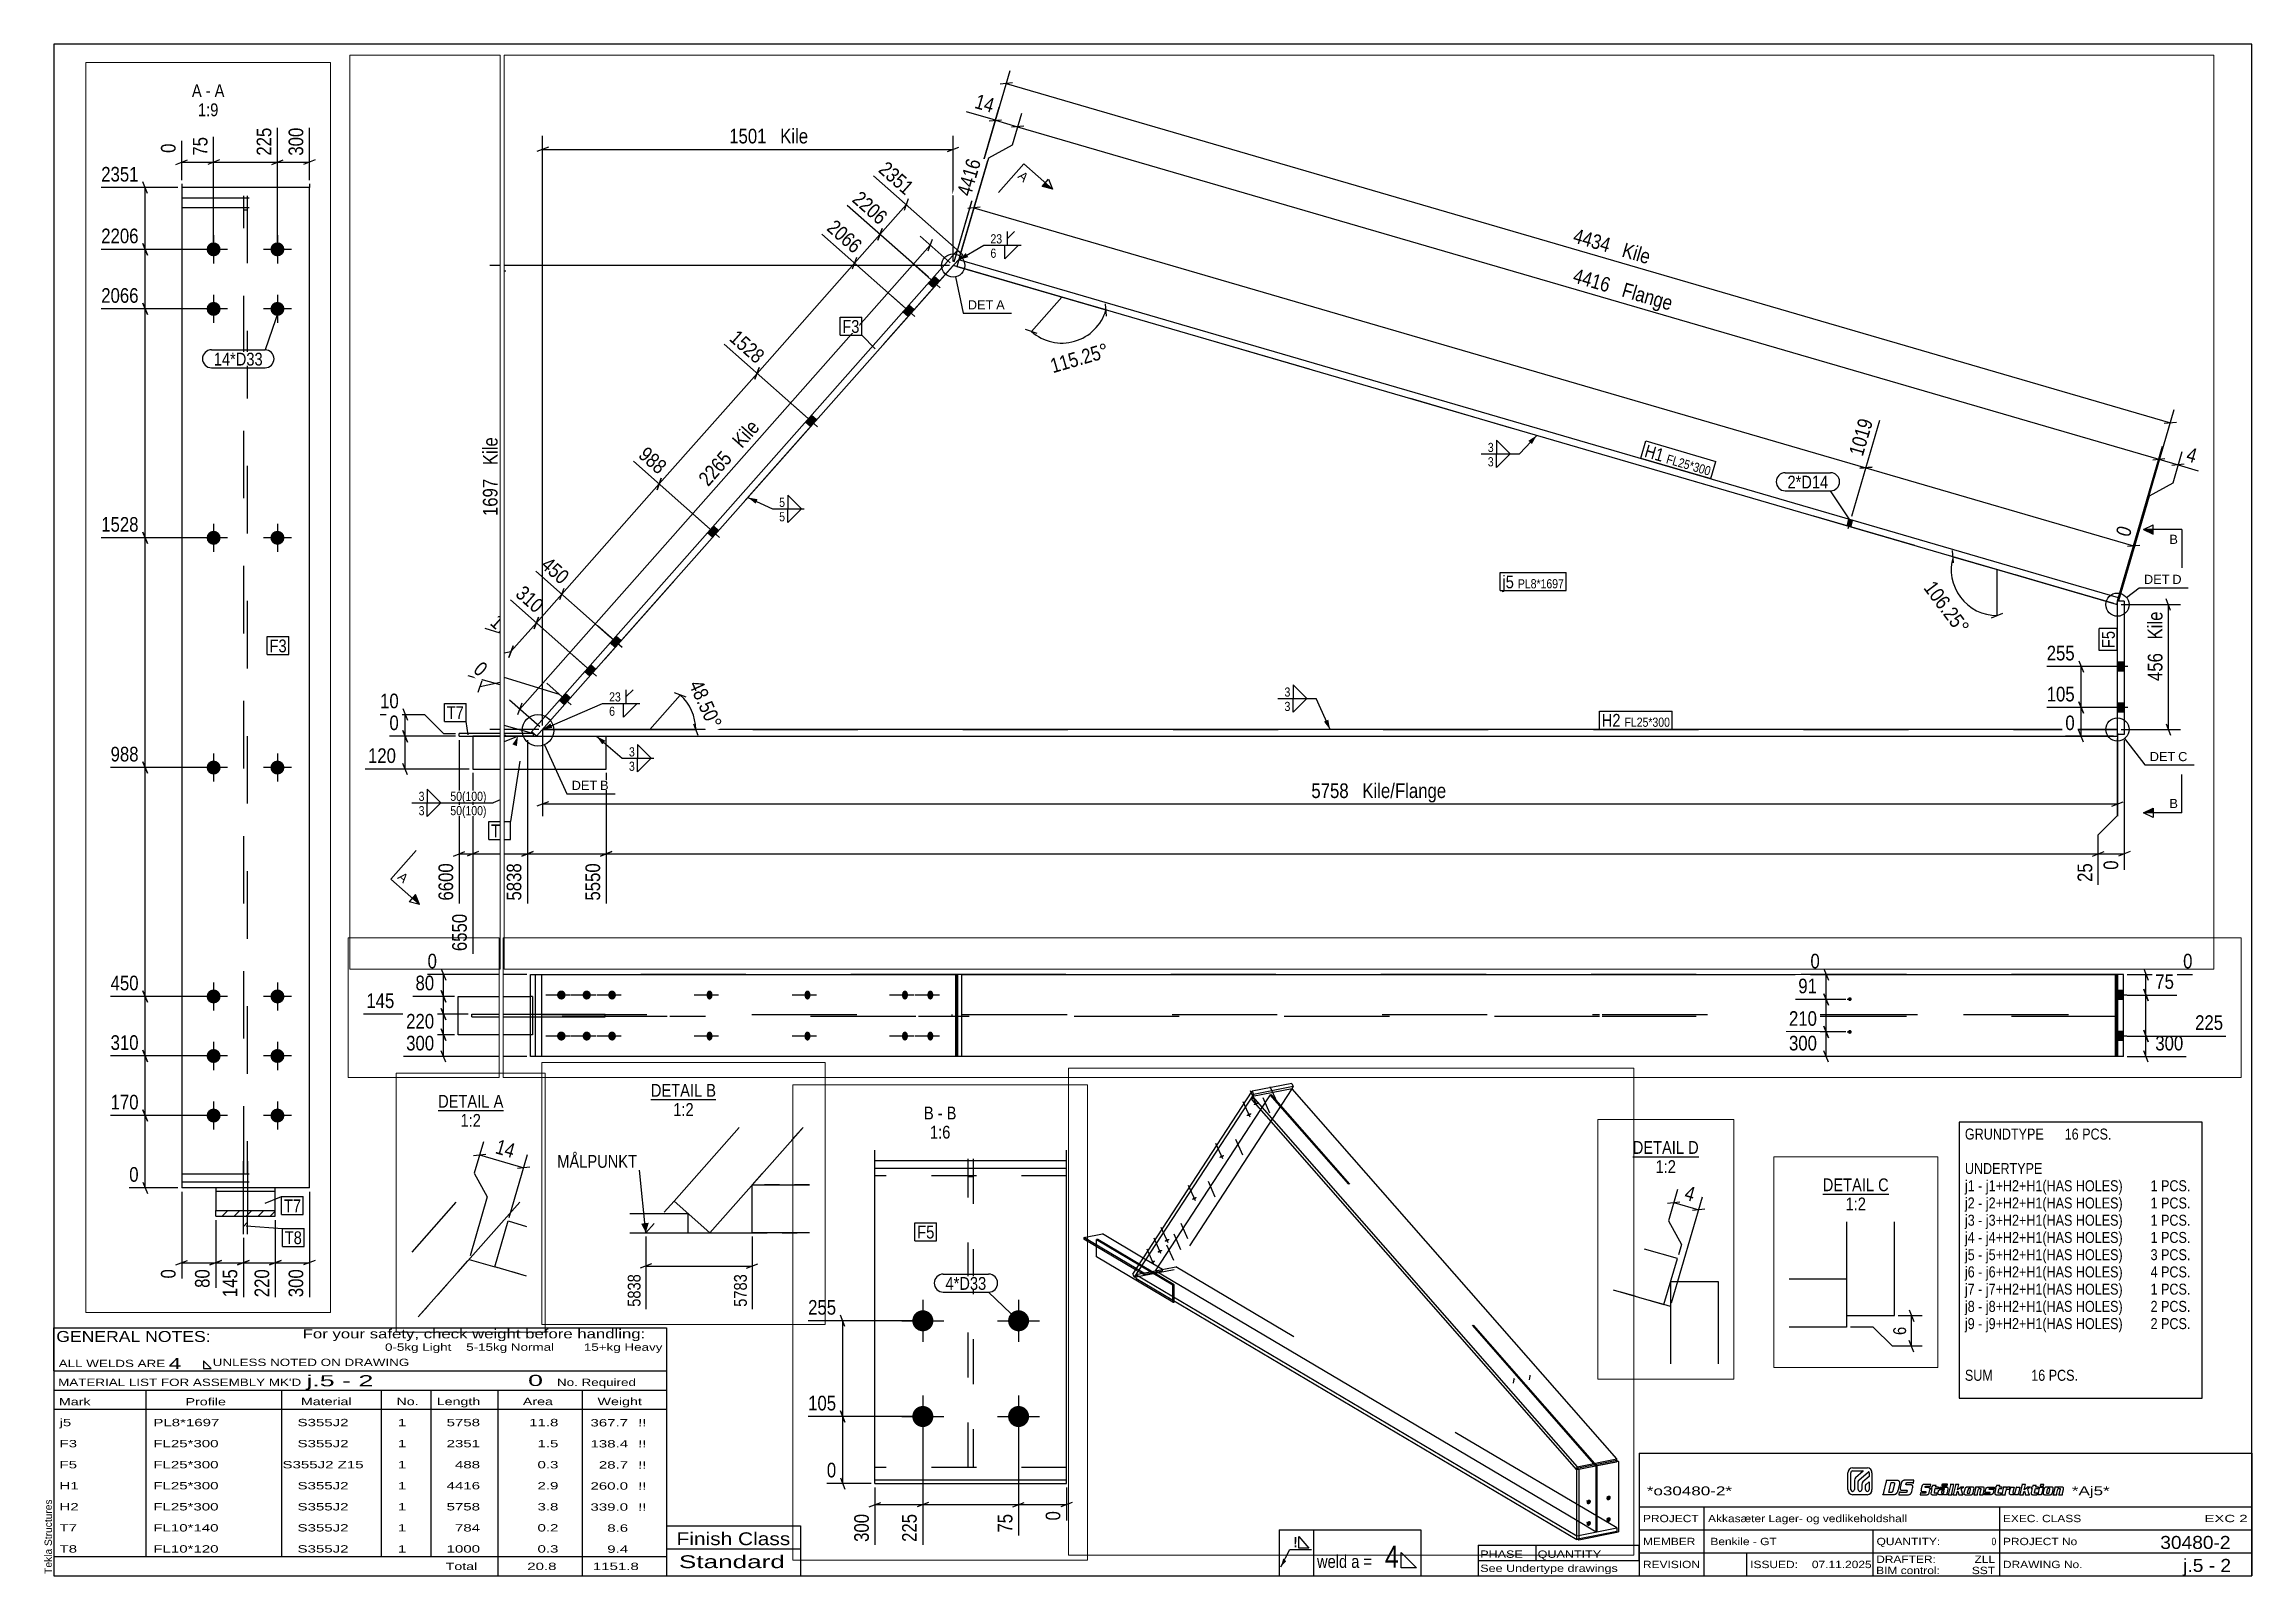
# Paper-space layout 'Layout1' of a CAD drawing. Header units: millimetres. Extents: x 2 to 579, y 5 to 405.
# The model-space entities are those that its viewports show. They can reach past a viewport. Long polylines and large blocks are cut down to what shows.
import ezdxf

# ---------------------------------------------------------------- set-up
doc = ezdxf.new("R2010")
doc.units = ezdxf.units.MM
doc.linetypes.add('DXK_LINE_DOT2', pattern=[3.9198, 1.9599, -1.9599])
for name, color, linetype in [('GRAPHICAL_OBJECTS', 7, 'Continuous'), ('MÅLSÆTNING', 7, 'Continuous'), ('STÅL', 7, 'Continuous'), ('TEKST', 7, 'Continuous')]:
    doc.layers.add(name, color=color, linetype=linetype)
doc.layers.add('Viewport layer', color=7, linetype='Continuous', plot=False)
doc.styles.add('Arial', font='ARIAL.TTF', dxfattribs={"height": 0.2})
doc.styles.add('Arial Narrow', font='ARIALN.TTF', dxfattribs={"height": 0.2})
doc.styles.add('Arial Narrow Bold', font='ARIALNB.TTF', dxfattribs={"height": 0.2})
doc.styles.add('Arial Rounded MT Bold', font='ARLRDBD.TTF', dxfattribs={"height": 0.2})
doc.styles.add('IDAutomationHC39M', font='IDAUTOMATIONHC39M.TTF', dxfattribs={"height": 0.2})

psp = doc.layouts.get("Layout1")

# ---------------------------------------------------------------- texts
at = {"layer": 'GRAPHICAL_OBJECTS', "color": 7, "linetype": 'Continuous'}
for s, height, style, width, p in [('For your safety, check weight before handling:  ', 2.3861, 'Arial Narrow', 1.6, (70, 67)), ('0-5kg Light    5-15kg Normal        15+kg Heavy', 1.9089, 'Arial Narrow', 1.6, (91.5, 63.75)), ('4', 2.86, 'Arial Narrow', 1.794707, (35, 59)), ('j5', 1.909, 'Arial Narrow', 1.794707, (6.5, 44.06)), ('F3', 1.909, 'Arial Narrow', 1.794707, (6.5, 38.56)), ('PL8*1697', 1.909, 'Arial Narrow', 1.794707, (31, 44.06)), ('FL25*300', 1.909, 'Arial Narrow', 1.794707, (31, 38.56)), ('S355J2', 1.909, 'Arial Narrow', 1.794707, (68.66, 44.06)), ('S355J2', 1.909, 'Arial Narrow', 1.794707, (68.66, 38.56)), ('1', 1.91, 'Arial Narrow', 1.794707, (94.86, 44.06)), ('1', 1.91, 'Arial Narrow', 1.794707, (94.86, 38.56)), ('5758', 1.909, 'Arial Narrow', 1.794707, (107.58, 44.06)), ('2351', 1.909, 'Arial Narrow', 1.794707, (107.58, 38.56)), ('11.8', 1.909, 'Arial Narrow', 1.794707, (129.13, 44.06)), ('1.5', 1.909, 'Arial Narrow', 1.794707, (131.32, 38.56)), ('367.7', 1.909, 'Arial Narrow', 1.794707, (145.15, 44)), ('138.4', 1.909, 'Arial Narrow', 1.794707, (145.15, 38.5)), ('!!', 1.909, 'Arial Narrow', 1.794707, (157.6, 44)), ('!!', 1.909, 'Arial Narrow', 1.794707, (157.6, 38.5)), ('F5', 1.909, 'Arial Narrow', 1.794707, (6.5, 33.06)), ('FL25*300', 1.909, 'Arial Narrow', 1.794707, (31, 33.06)), ('S355J2 Z15', 1.909, 'Arial Narrow', 1.794707, (64.73, 33.06)), ('1', 1.91, 'Arial Narrow', 1.794707, (94.86, 33.06)), ('488', 1.909, 'Arial Narrow', 1.794707, (109.77, 33.06)), ('0.3', 1.909, 'Arial Narrow', 1.794707, (131.32, 33.06)), ('28.7', 1.909, 'Arial Narrow', 1.794707, (147.34, 33)), ('!!', 1.909, 'Arial Narrow', 1.794707, (157.6, 33)), ('H1', 1.909, 'Arial Narrow', 1.794707, (6.5, 27.56)), ('FL25*300', 1.909, 'Arial Narrow', 1.794707, (31, 27.56)), ('S355J2', 1.909, 'Arial Narrow', 1.794707, (68.66, 27.56)), ('1', 1.91, 'Arial Narrow', 1.794707, (94.86, 27.56)), ('4416', 1.909, 'Arial Narrow', 1.794707, (107.58, 27.56)), ('2.9', 1.909, 'Arial Narrow', 1.794707, (131.32, 27.56)), ('260.0', 1.909, 'Arial Narrow', 1.794707, (145.15, 27.5)), ('!!', 1.909, 'Arial Narrow', 1.794707, (157.6, 27.5)), ('H2', 1.909, 'Arial Narrow', 1.794707, (6.5, 22.06)), ('FL25*300', 1.909, 'Arial Narrow', 1.794707, (31, 22.06)), ('S355J2', 1.909, 'Arial Narrow', 1.794707, (68.66, 22.06)), ('1', 1.91, 'Arial Narrow', 1.794707, (94.86, 22.06)), ('5758', 1.909, 'Arial Narrow', 1.794707, (107.58, 22.06)), ('3.8', 1.909, 'Arial Narrow', 1.794707, (131.32, 22.06)), ('339.0', 1.909, 'Arial Narrow', 1.794707, (145.15, 22)), ('!!', 1.909, 'Arial Narrow', 1.794707, (157.6, 22)), ('*o30480-2*', 2.333, 'IDAutomationHC39M', 1.425378, (421, 26)), ('*Aj5*', 2.333, 'IDAutomationHC39M', 1.425378, (532, 26.01)), ('T7', 1.909, 'Arial Narrow', 1.794707, (6.5, 16.56)), ('FL10*140', 1.909, 'Arial Narrow', 1.794707, (31, 16.56)), ('S355J2', 1.909, 'Arial Narrow', 1.794707, (68.66, 16.56)), ('1', 1.91, 'Arial Narrow', 1.794707, (94.86, 16.56)), ('784', 1.909, 'Arial Narrow', 1.794707, (109.77, 16.56)), ('0.2', 1.909, 'Arial Narrow', 1.794707, (131.32, 16.56)), ('8.6', 1.909, 'Arial Narrow', 1.794707, (149.53, 16.5)), ('PROJECT', 1.909, 'Arial Narrow', 1.425378, (420, 19)), ('Akkasæter Lager- og vedlikeholdshall', 1.9089, 'Arial Narrow', 1.425378, (437, 19)), ('EXEC. CLASS', 1.9089, 'Arial Narrow', 1.425378, (514, 19)), ('EXC 2', 1.909, 'Arial Narrow', 1.780292, (566.64, 19)), ('T8', 1.909, 'Arial Narrow', 1.794707, (6.5, 11.06)), ('FL10*120', 1.909, 'Arial Narrow', 1.794707, (31, 11.06)), ('S355J2', 1.909, 'Arial Narrow', 1.794707, (68.66, 11.06)), ('1', 1.91, 'Arial Narrow', 1.794707, (94.86, 11.06)), ('1000', 1.909, 'Arial Narrow', 1.794707, (107.58, 11.06)), ('0.3', 1.909, 'Arial Narrow', 1.794707, (131.32, 11.06)), ('9.4', 1.909, 'Arial Narrow', 1.794707, (149.53, 11)), ('Finish Class', 3.3405, 'Arial Narrow', 1.425378, (167.62, 13)), ('MEMBER', 1.909, 'Arial Narrow', 1.425378, (420, 13)), ('Benkile - GT', 1.9089, 'Arial Narrow', 1.42538, (437.61, 13)), ('QUANTITY:', 1.909, 'Arial Narrow', 1.425378, (481, 13)), ('PROJECT No', 1.909, 'Arial Narrow', 1.425378, (514, 13)), ('30480-2', 3.397, 'Arial Rounded MT Bold', 1.1, (555.09, 12)), ('Total', 1.909, 'Arial Narrow', 1.7, (107.33, 6.5)), ('20.8', 1.909, 'Arial Narrow', 1.794707, (128.64, 6.5)), ('1151.8', 1.909, 'Arial Narrow', 1.794707, (145.77, 6.5)), ('Standard', 3.34, 'Arial Narrow', 1.780292, (168.26, 7)), ('See Undertype drawings', 1.9089, 'Arial Narrow', 1.5, (377.5, 6)), ('REVISION', 1.909, 'Arial Narrow', 1.425378, (420, 7)), ('ISSUED:', 1.909, 'Arial Narrow', 1.425378, (448, 7)), ('07.11.2025', 1.909, 'Arial Narrow', 1.425378, (464.11, 7)), ('DRAFTER:', 1.909, 'Arial Narrow', 1.425378, (480.91, 8.35)), ('BIM control:', 1.9089, 'Arial Narrow', 1.425378, (480.9, 5.44)), ('SST', 1.909, 'Arial Narrow', 1.425378, (505.88, 5.43)), ('ZLL', 1.909, 'Arial Narrow', 1.425378, (506.58, 8.35)), ('DRAWING No.', 1.9089, 'Arial Narrow', 1.425378, (514, 7)), ('j.5 - 2', 3.397, 'Arial Rounded MT Bold', 1.1, (561.07, 6))]:
    psp.add_text(s, height=height, dxfattribs=dict(at, style=style, width=width)).set_placement(p)
at = {"layer": 'GRAPHICAL_OBJECTS', "color": 7}
for s, height, style, width, p in [('GENERAL NOTES:', 2.8633, 'Arial Narrow', 1.4, (5.65, 66.06)), ('ALL WELDS ARE', 1.9089, 'Arial Narrow', 1.6, (6.29, 59.5)), ('UNLESS NOTED ON DRAWING', 1.9089, 'Arial Narrow', 1.6, (46.52, 59.78)), ("MATERIAL LIST FOR ASSEMBLY MK'D", 1.9089, 'Arial Narrow', 1.6, (6.15, 54.56)), ('j.5 - 2', 2.912, 'Arial Rounded MT Bold', 1.794707, (70.97, 54.47)), ('0', 2.91, 'Arial Rounded MT Bold', 1.794707, (128.86, 54.56)), ('No. Required', 1.9089, 'Arial Narrow', 1.6, (136.41, 54.56)), ('Mark', 1.909, 'Arial Narrow', 1.7, (6.34, 49.5)), ('Profile', 1.909, 'Arial Narrow', 1.7, (39.41, 49.5)), ('Material', 1.909, 'Arial Narrow', 1.7, (69.54, 49.56)), ('No.', 1.909, 'Arial Narrow', 1.7, (94.5, 49.56)), ('Length', 1.909, 'Arial Narrow', 1.7, (105, 49.56)), ('Area', 1.909, 'Arial Narrow', 1.7, (127.5, 49.56)), ('Weight', 1.909, 'Arial Narrow', 1.7, (147, 49.56)), ('PHASE', 1.909, 'Arial Narrow', 1.5, (377.5, 9.69)), ('QUANTITY', 1.909, 'Arial Narrow', 1.5, (392.5, 9.69))]:
    psp.add_text(s, height=height, dxfattribs=dict(at, style=style, width=width)).set_placement(p)
at = {"layer": 'GRAPHICAL_OBJECTS', "color": 174, "linetype": 'Continuous', "style": 'Arial'}
psp.add_text('Tekla Structures', height=1.9102, rotation=90, dxfattribs=at).set_placement((4.5, 5.5))
at = {"layer": 'GRAPHICAL_OBJECTS', "color": 2, "linetype": 'Continuous', "style": 'Arial Narrow Bold', "width": 0.99921}
psp.add_text('!', height=2.73, dxfattribs=at).set_placement((328.73, 12.42))
at = {"layer": 'GRAPHICAL_OBJECTS', "color": 7, "linetype": 'Continuous', "style": 'Arial Narrow'}
for s, height, p in [('4', 5.73, (352.61, 7.11)), ('0', 1.91, (511.03, 13)), ('weld a =', 3.34, (334.88, 7.06))]:
    psp.add_text(s, height=height, dxfattribs=at).set_placement(p)
at = {"layer": 'TEKST', "color": 7, "style": 'Arial Narrow'}
for s, height, p in [('GRUNDTYPE      16 PCS.', 2.8633, (504.07, 118.92)), ('UNDERTYPE', 2.863, (504.07, 109.92)), ('j1 - j1+H2+H1(HAS HOLES)        1 PCS.', 2.8633, (504.07, 105.42)), ('j2 - j2+H2+H1(HAS HOLES)        1 PCS.', 2.8633, (504.07, 100.92)), ('j3 - j3+H2+H1(HAS HOLES)        1 PCS.', 2.8633, (504.07, 96.42)), ('j4 - j4+H2+H1(HAS HOLES)        1 PCS.', 2.8633, (504.07, 91.92)), ('j5 - j5+H2+H1(HAS HOLES)        3 PCS.', 2.8633, (504.07, 87.42)), ('j6 - j6+H2+H1(HAS HOLES)        4 PCS.', 2.8633, (504.07, 82.92)), ('j7 - j7+H2+H1(HAS HOLES)        1 PCS.', 2.8633, (504.07, 78.42)), ('j8 - j8+H2+H1(HAS HOLES)        2 PCS.', 2.8633, (504.07, 73.92)), ('j9 - j9+H2+H1(HAS HOLES)        2 PCS.', 2.8633, (504.07, 69.42)), ('SUM           16 PCS.', 2.8633, (504.07, 55.92))]:
    psp.add_text(s, height=height, dxfattribs=at).set_placement(p)

msp = doc.modelspace()

# ---------------------------------------------------------------- hatches: boundary and pattern name
at = {"layer": 'STÅL', "linetype": 'Continuous'}
for points in [[(69458.3, 2951.9), (69461.5, 2953.1), (69464.7, 2954.1), (69467.7, 2954.7), (69470.4, 2954.9), (69472.7, 2954.8), (69474.5, 2954.2), (69475.6, 2953.4), (69476.2, 2952.1), (69476, 2950.7), (69475.2, 2949), (69473.8, 2947.2), (69471.8, 2945.4), (69469.4, 2943.5), (69466.5, 2941.8), (69463.5, 2940.3), (69460.3, 2939.1), (69457.1, 2938.1), (69454.1, 2937.5), (69451.4, 2937.3), (69449.1, 2937.4), (69447.3, 2938), (69446.2, 2938.8), (69445.6, 2940), (69445.8, 2941.5), (69446.6, 2943.2), (69448, 2945), (69450, 2946.8), (69452.4, 2948.7), (69455.3, 2950.4)], [(69412, 2880.8), (69415.1, 2882.1), (69418.3, 2883), (69421.3, 2883.6), (69424, 2883.9), (69426.3, 2883.7), (69428.1, 2883.2), (69429.2, 2882.3), (69429.8, 2881.1), (69429.7, 2879.6), (69428.9, 2877.9), (69427.4, 2876.2), (69425.5, 2874.3), (69423, 2872.5), (69420.2, 2870.8), (69417.1, 2869.3), (69413.9, 2868), (69410.7, 2867), (69407.7, 2866.4), (69405, 2866.2), (69402.7, 2866.4), (69401, 2866.9), (69399.8, 2867.8), (69399.2, 2869), (69399.4, 2870.5), (69400.2, 2872.1), (69401.6, 2873.9), (69403.6, 2875.8), (69406, 2877.6), (69408.9, 2879.3)], [(69233.7, 2607.8), (69236.9, 2609), (69240.1, 2610), (69243.1, 2610.6), (69245.8, 2610.8), (69248.1, 2610.7), (69249.8, 2610.1), (69251, 2609.3), (69251.5, 2608), (69251.4, 2606.6), (69250.6, 2604.9), (69249.2, 2603.1), (69247.2, 2601.3), (69244.7, 2599.4), (69241.9, 2597.7), (69238.8, 2596.2), (69235.6, 2595), (69232.5, 2594), (69229.5, 2593.4), (69226.8, 2593.2), (69224.5, 2593.3), (69222.7, 2593.9), (69221.5, 2594.7), (69221, 2595.9), (69221.1, 2597.4), (69221.9, 2599.1), (69223.3, 2600.9), (69225.3, 2602.7), (69227.8, 2604.6), (69230.6, 2606.3)], [(2646, 2491.6), (2667.8, 2516.3), (2649.1, 2532.8), (2627.2, 2508.1)], [(2646, 2491.6), (2667.8, 2516.3), (2649.1, 2532.8), (2627.2, 2508.1)], [(48990.6, 2498.9, -1), (48957.6, 2498.9, -1)], [(49140.6, 2498.9, -1), (49107.6, 2498.9, -1)], [(2553.2, 2386.7), (2575.1, 2411.4), (2556.3, 2428), (2534.5, 2403.3)], [(2553.2, 2386.7), (2575.1, 2411.4), (2556.3, 2428), (2534.5, 2403.3)], [(48990.6, 2358.9, -1), (48957.6, 2358.9, -1)], [(49140.6, 2358.9, -1), (49107.6, 2358.9, -1)], [(69054.8, 2333.7), (69058, 2335), (69061.2, 2335.9), (69064.2, 2336.5), (69066.9, 2336.8), (69069.1, 2336.6), (69070.9, 2336.1), (69072.1, 2335.2), (69072.6, 2334), (69072.5, 2332.5), (69071.7, 2330.8), (69070.3, 2329), (69068.3, 2327.2), (69065.8, 2325.4), (69063, 2323.7), (69059.9, 2322.2), (69056.7, 2320.9), (69053.6, 2319.9), (69050.6, 2319.3), (69047.9, 2319.1), (69045.6, 2319.3), (69043.8, 2319.8), (69042.6, 2320.7), (69042.1, 2321.9), (69042.2, 2323.4), (69043, 2325), (69044.4, 2326.8), (69046.4, 2328.7), (69048.9, 2330.5), (69051.7, 2332.2)], [(68876.6, 2060.7), (68879.7, 2061.9), (68882.9, 2062.9), (68885.9, 2063.5), (68888.6, 2063.7), (68890.9, 2063.6), (68892.7, 2063), (68893.9, 2062.1), (68894.4, 2060.9), (68894.3, 2059.5), (68893.5, 2057.8), (68892, 2056), (68890.1, 2054.1), (68887.6, 2052.3), (68884.8, 2050.6), (68881.7, 2049.1), (68878.5, 2047.9), (68875.3, 2046.9), (68872.3, 2046.3), (68869.6, 2046.1), (68867.3, 2046.2), (68865.6, 2046.7), (68864.4, 2047.6), (68863.8, 2048.8), (68864, 2050.3), (68864.8, 2052), (68866.2, 2053.8), (68868.2, 2055.6), (68870.6, 2057.4), (68873.5, 2059.1)], [(2196.7, 1983.8), (2218.6, 2008.5), (2199.8, 2025.1), (2178, 2000.3)], [(2196.7, 1983.8), (2218.6, 2008.5), (2199.8, 2025.1), (2178, 2000.3)], [(68830.2, 1989.6), (68833.4, 1990.9), (68836.5, 1991.8), (68839.5, 1992.4), (68842.2, 1992.7), (68844.5, 1992.5), (68846.3, 1992), (68847.5, 1991.1), (68848, 1989.9), (68847.9, 1988.4), (68847.1, 1986.7), (68845.7, 1984.9), (68843.7, 1983.1), (68841.2, 1981.3), (68838.4, 1979.6), (68835.3, 1978.1), (68832.1, 1976.8), (68828.9, 1975.8), (68825.9, 1975.2), (68823.2, 1975), (68821, 1975.2), (68819.2, 1975.7), (68818, 1976.6), (68817.5, 1977.8), (68817.6, 1979.3), (68818.4, 1980.9), (68819.8, 1982.7), (68821.8, 1984.6), (68824.3, 1986.4), (68827.1, 1988.1)], [(68783.8, 1918.6), (68787, 1919.8), (68790.1, 1920.8), (68793.1, 1921.4), (68795.8, 1921.6), (68798.1, 1921.5), (68799.9, 1920.9), (68801.1, 1920), (68801.6, 1918.8), (68801.5, 1917.4), (68800.7, 1915.7), (68799.3, 1913.9), (68797.3, 1912), (68794.8, 1910.2), (68792, 1908.5), (68788.9, 1907), (68785.7, 1905.7), (68782.6, 1904.8), (68779.6, 1904.2), (68776.9, 1903.9), (68774.6, 1904.1), (68772.8, 1904.6), (68771.6, 1905.5), (68771.1, 1906.7), (68771.2, 1908.2), (68772, 1909.9), (68773.4, 1911.7), (68775.4, 1913.5), (68777.9, 1915.3), (68780.7, 1917)], [(48990.6, 1820.9, -1), (48957.6, 1820.9, -1)], [(49140.6, 1820.9, -1), (49107.6, 1820.9, -1)], [(6006.5, 1641.2), (5993, 1645.1), (5986.1, 1621.1), (5999.5, 1617.2)], [(6006.5, 1641.2), (5993, 1645.1), (5986.1, 1621.1), (5999.5, 1617.2)], [(1838.9, 1579.3), (1860.8, 1604.1), (1842, 1620.6), (1820.2, 1595.9)], [(1838.9, 1579.3), (1860.8, 1604.1), (1842, 1620.6), (1820.2, 1595.9)], [(48990.6, 1280.9, -1), (48957.6, 1280.9, -1)], [(49140.6, 1280.9, -1), (49107.6, 1280.9, -1)], [(1482.4, 1176.4), (1504.3, 1201.1), (1485.5, 1217.7), (1463.7, 1193)], [(1482.4, 1176.4), (1504.3, 1201.1), (1485.5, 1217.7), (1463.7, 1193)], [(71248.6, 1166.3), (71247.2, 1166.6), (71245.8, 1167.1), (71244.7, 1167.7), (71243.7, 1168.4), (71242.9, 1169.2), (71242.5, 1170.1), (71242.3, 1170.9), (71242.5, 1171.7), (71242.9, 1172.4), (71243.6, 1173.1), (71244.6, 1173.6), (71245.7, 1173.9), (71247, 1174.1), (71248.5, 1174.1), (71249.9, 1174), (71251.3, 1173.6), (71252.7, 1173.2), (71253.8, 1172.6), (71254.8, 1171.8), (71255.6, 1171), (71256, 1170.2), (71256.2, 1169.4), (71256, 1168.6), (71255.6, 1167.8), (71254.9, 1167.2), (71253.9, 1166.7), (71252.8, 1166.3), (71251.5, 1166.2), (71250, 1166.1)], [(71144.7, 1145.8), (71143.3, 1146.1), (71141.9, 1146.6), (71140.7, 1147.2), (71139.8, 1147.9), (71139, 1148.7), (71138.6, 1149.6), (71138.4, 1150.4), (71138.5, 1151.2), (71139, 1151.9), (71139.7, 1152.6), (71140.6, 1153.1), (71141.8, 1153.4), (71143.1, 1153.6), (71144.5, 1153.6), (71146, 1153.5), (71147.4, 1153.1), (71148.7, 1152.6), (71149.9, 1152), (71150.9, 1151.3), (71151.6, 1150.5), (71152.1, 1149.7), (71152.3, 1148.8), (71152.1, 1148), (71151.7, 1147.3), (71151, 1146.7), (71150, 1146.2), (71148.9, 1145.8), (71147.5, 1145.6), (71146.1, 1145.6)], [(6999.8, 1090.2), (6999.8, 1123.2), (6974.8, 1123.2), (6974.8, 1090.2)], [(6999.8, 1090.2), (6999.8, 1123.2), (6974.8, 1123.2), (6974.8, 1090.2)], [(1389.6, 1071.5), (1411.5, 1096.3), (1392.8, 1112.8), (1370.9, 1088.1)], [(1389.6, 1071.5), (1411.5, 1096.3), (1392.8, 1112.8), (1370.9, 1088.1)], [(1296.9, 966.7), (1318.7, 991.4), (1300, 1008), (1278.1, 983.3)], [(1296.9, 966.7), (1318.7, 991.4), (1300, 1008), (1278.1, 983.3)], [(6999.8, 940.2), (6999.8, 973.2), (6974.8, 973.2), (6974.8, 940.2)], [(6999.8, 940.2), (6999.8, 973.2), (6974.8, 973.2), (6974.8, 940.2)], [(48990.6, 742.9, -1), (48957.6, 742.9, -1)], [(49140.6, 742.9, -1), (49107.6, 742.9, -1)], [(48990.6, 602.9, -1), (48957.6, 602.9, -1)], [(49140.6, 602.9, -1), (49107.6, 602.9, -1)], [(48990.6, 462.9, -1), (48957.6, 462.9, -1)], [(49140.6, 462.9, -1), (49107.6, 462.9, -1)], [(42858, 374.9, -1), (42825, 374.9, -1)], [(43008, 374.9, -1), (42975, 374.9, -1)], [(71750.7, 379.3), (71752.7, 382.1), (71755.1, 384.5), (71757.8, 386.3), (71760.8, 387.6), (71763.7, 388.2), (71766.7, 388.1), (71769.4, 387.3), (71771.8, 385.9), (71773.8, 383.8), (71775.3, 381.3), (71776.2, 378.4), (71776.5, 375.3), (71776.2, 372), (71775.3, 368.7), (71773.8, 365.6), (71771.8, 362.8), (71769.4, 360.4), (71766.6, 358.6), (71763.7, 357.3), (71760.7, 356.7), (71757.8, 356.8), (71755.1, 357.6), (71752.7, 359.1), (71750.7, 361.1), (71749.2, 363.6), (71748.3, 366.5), (71748, 369.7), (71748.3, 372.9), (71749.2, 376.2)], [(71620.8, 353.7), (71622.8, 356.5), (71625.2, 358.8), (71627.9, 360.7), (71630.9, 361.9), (71633.8, 362.5), (71636.8, 362.4), (71639.5, 361.6), (71641.9, 360.2), (71643.9, 358.2), (71645.4, 355.7), (71646.3, 352.8), (71646.6, 349.6), (71646.3, 346.3), (71645.4, 343.1), (71643.9, 340), (71641.9, 337.2), (71639.5, 334.8), (71636.7, 332.9), (71633.8, 331.7), (71630.8, 331.1), (71627.9, 331.2), (71625.2, 332), (71622.8, 333.4), (71620.8, 335.4), (71619.3, 337.9), (71618.4, 340.8), (71618, 344), (71618.4, 347.3), (71619.3, 350.6)], [(20569.2, 302), (20568.8, 298.6), (20567.8, 295.3), (20566.2, 292.3), (20564, 289.7), (20561.4, 287.7), (20558.4, 286.3), (20555.3, 285.6), (20552, 285.6), (20548.8, 286.3), (20545.9, 287.7), (20543.2, 289.7), (20541.1, 292.3), (20539.4, 295.3), (20538.4, 298.6), (20538.1, 302), (20538.4, 305.4), (20539.4, 308.7), (20541.1, 311.7), (20543.2, 314.3), (20545.9, 316.3), (20548.8, 317.7), (20552, 318.4), (20555.3, 318.4), (20558.4, 317.7), (20561.4, 316.3), (20564, 314.3), (20566.2, 311.7), (20567.8, 308.7), (20568.8, 305.4)], [(20661.3, 302), (20661, 298.6), (20660, 295.3), (20658.4, 292.3), (20656.4, 289.7), (20653.8, 287.7), (20651, 286.3), (20648, 285.6), (20644.8, 285.6), (20641.8, 286.3), (20639, 287.7), (20636.4, 289.7), (20634.4, 292.3), (20632.8, 295.3), (20631.8, 298.6), (20631.5, 302), (20631.8, 305.4), (20632.8, 308.7), (20634.4, 311.7), (20636.4, 314.3), (20639, 316.3), (20641.8, 317.7), (20644.8, 318.4), (20648, 318.4), (20651, 317.7), (20653.8, 316.3), (20656.4, 314.3), (20658.4, 311.7), (20660, 308.7), (20661, 305.4)], [(20753.2, 302), (20752.9, 298.6), (20752, 295.3), (20750.5, 292.3), (20748.6, 289.7), (20746.2, 287.7), (20743.5, 286.3), (20740.6, 285.6), (20737.7, 285.6), (20734.8, 286.3), (20732.1, 287.7), (20729.8, 289.7), (20727.8, 292.3), (20726.3, 295.3), (20725.4, 298.6), (20725.1, 302), (20725.4, 305.4), (20726.3, 308.7), (20727.8, 311.7), (20729.8, 314.3), (20732.1, 316.3), (20734.8, 317.7), (20737.7, 318.4), (20740.6, 318.4), (20743.5, 317.7), (20746.2, 316.3), (20748.6, 314.3), (20750.5, 311.7), (20752, 308.7), (20752.9, 305.4)], [(21106.6, 302), (21106.3, 298.6), (21105.6, 295.3), (21104.5, 292.3), (21103, 289.7), (21101.1, 287.7), (21099, 286.3), (21096.8, 285.6), (21094.5, 285.6), (21092.3, 286.3), (21090.2, 287.7), (21088.3, 289.7), (21086.8, 292.3), (21085.7, 295.3), (21085, 298.6), (21084.7, 302), (21085, 305.4), (21085.7, 308.7), (21086.8, 311.7), (21088.3, 314.3), (21090.2, 316.3), (21092.3, 317.7), (21094.5, 318.4), (21096.8, 318.4), (21099, 317.7), (21101.1, 316.3), (21103, 314.3), (21104.5, 311.7), (21105.6, 308.7), (21106.3, 305.4)], [(21464.4, 302), (21464.2, 298.6), (21463.5, 295.3), (21462.3, 292.3), (21460.8, 289.7), (21458.9, 287.7), (21456.8, 286.3), (21454.6, 285.6), (21452.3, 285.6), (21450.1, 286.3), (21448, 287.7), (21446.2, 289.7), (21444.6, 292.3), (21443.5, 295.3), (21442.8, 298.6), (21442.5, 302), (21442.8, 305.4), (21443.5, 308.7), (21444.6, 311.7), (21446.2, 314.3), (21448, 316.3), (21450.1, 317.7), (21452.3, 318.4), (21454.6, 318.4), (21456.8, 317.7), (21458.9, 316.3), (21460.8, 314.3), (21462.3, 311.7), (21463.5, 308.7), (21464.2, 305.4)], [(21820.9, 302), (21820.7, 298.6), (21819.9, 295.3), (21818.8, 292.3), (21817.3, 289.7), (21815.4, 287.7), (21813.3, 286.3), (21811.1, 285.6), (21808.8, 285.6), (21806.6, 286.3), (21804.5, 287.7), (21802.6, 289.7), (21801.1, 292.3), (21800, 295.3), (21799.3, 298.6), (21799, 302), (21799.3, 305.4), (21800, 308.7), (21801.1, 311.7), (21802.6, 314.3), (21804.5, 316.3), (21806.6, 317.7), (21808.8, 318.4), (21811.1, 318.4), (21813.3, 317.7), (21815.4, 316.3), (21817.3, 314.3), (21818.8, 311.7), (21819.9, 308.7), (21820.7, 305.4)], [(21913.7, 302), (21913.4, 298.6), (21912.7, 295.3), (21911.6, 292.3), (21910, 289.7), (21908.2, 287.7), (21906.1, 286.3), (21903.9, 285.6), (21901.6, 285.6), (21899.3, 286.3), (21897.3, 287.7), (21895.4, 289.7), (21893.9, 292.3), (21892.7, 295.3), (21892, 298.6), (21891.8, 302), (21892, 305.4), (21892.7, 308.7), (21893.9, 311.7), (21895.4, 314.3), (21897.3, 316.3), (21899.3, 317.7), (21901.6, 318.4), (21903.9, 318.4), (21906.1, 317.7), (21908.2, 316.3), (21910, 314.3), (21911.6, 311.7), (21912.7, 308.7), (21913.4, 305.4)], [(26264.3, 285.5), (26264.3, 318.5), (26239.3, 318.5), (26239.3, 285.5)], [(26264.3, 285.5), (26264.3, 318.5), (26239.3, 318.5), (26239.3, 285.5)], [(25257.6, 287), (25257.8, 288.5), (25258.2, 289.8), (25258.9, 291.1), (25259.8, 292.2), (25261, 293.1), (25262.2, 293.7), (25263.6, 294), (25265, 294), (25266.4, 293.7), (25267.7, 293.1), (25268.8, 292.2), (25269.8, 291.1), (25270.5, 289.8), (25270.9, 288.5), (25271, 287), (25270.9, 285.5), (25270.5, 284.2), (25269.8, 282.9), (25268.8, 281.8), (25267.7, 280.9), (25266.4, 280.3), (25265, 280), (25263.6, 280), (25262.2, 280.3), (25261, 280.9), (25259.8, 281.8), (25258.9, 282.9), (25258.2, 284.2), (25257.8, 285.5)], [(71750.7, 238.4), (71752.7, 241.2), (71755.1, 243.5), (71757.8, 245.4), (71760.8, 246.6), (71763.7, 247.2), (71766.7, 247.1), (71769.4, 246.3), (71771.8, 244.9), (71773.8, 242.9), (71775.3, 240.4), (71776.2, 237.5), (71776.5, 234.3), (71776.2, 231), (71775.3, 227.8), (71773.8, 224.7), (71771.8, 221.9), (71769.4, 219.5), (71766.6, 217.6), (71763.7, 216.4), (71760.7, 215.8), (71757.8, 215.9), (71755.1, 216.7), (71752.7, 218.1), (71750.7, 220.1), (71749.2, 222.6), (71748.3, 225.5), (71748, 228.7), (71748.3, 232), (71749.2, 235.2)], [(42858, 224.9, -1), (42825, 224.9, -1)], [(43008, 224.9, -1), (42975, 224.9, -1)], [(71620.8, 212.7), (71622.8, 215.5), (71625.2, 217.9), (71627.9, 219.7), (71630.9, 221), (71633.8, 221.6), (71636.8, 221.5), (71639.5, 220.7), (71641.9, 219.3), (71643.9, 217.2), (71645.4, 214.7), (71646.3, 211.8), (71646.6, 208.7), (71646.3, 205.4), (71645.4, 202.1), (71643.9, 199), (71641.9, 196.2), (71639.5, 193.8), (71636.7, 192), (71633.8, 190.7), (71630.8, 190.1), (71627.9, 190.2), (71625.2, 191), (71622.8, 192.5), (71620.8, 194.5), (71619.3, 197), (71618.4, 199.9), (71618, 203), (71618.4, 206.3), (71619.3, 209.6)], [(25257.6, 167), (25257.8, 168.5), (25258.2, 169.8), (25258.9, 171.1), (25259.8, 172.2), (25261, 173.1), (25262.2, 173.7), (25263.6, 174), (25265, 174), (25266.4, 173.7), (25267.7, 173.1), (25268.8, 172.2), (25269.8, 171.1), (25270.5, 169.8), (25270.9, 168.5), (25271, 167), (25270.9, 165.5), (25270.5, 164.2), (25269.8, 162.9), (25268.8, 161.8), (25267.7, 160.9), (25266.4, 160.3), (25265, 160), (25263.6, 160), (25262.2, 160.3), (25261, 160.9), (25259.8, 161.8), (25258.9, 162.9), (25258.2, 164.2), (25257.8, 165.5)], [(20569.2, 152), (20568.8, 148.6), (20567.8, 145.3), (20566.2, 142.3), (20564, 139.7), (20561.4, 137.7), (20558.4, 136.3), (20555.3, 135.6), (20552, 135.6), (20548.8, 136.3), (20545.9, 137.7), (20543.2, 139.7), (20541.1, 142.3), (20539.4, 145.3), (20538.4, 148.6), (20538.1, 152), (20538.4, 155.4), (20539.4, 158.7), (20541.1, 161.7), (20543.2, 164.3), (20545.9, 166.3), (20548.8, 167.7), (20552, 168.4), (20555.3, 168.4), (20558.4, 167.7), (20561.4, 166.3), (20564, 164.3), (20566.2, 161.7), (20567.8, 158.7), (20568.8, 155.4)], [(20661.3, 152), (20661, 148.6), (20660, 145.3), (20658.4, 142.3), (20656.4, 139.7), (20653.8, 137.7), (20651, 136.3), (20648, 135.6), (20644.8, 135.6), (20641.8, 136.3), (20639, 137.7), (20636.4, 139.7), (20634.4, 142.3), (20632.8, 145.3), (20631.8, 148.6), (20631.5, 152), (20631.8, 155.4), (20632.8, 158.7), (20634.4, 161.7), (20636.4, 164.3), (20639, 166.3), (20641.8, 167.7), (20644.8, 168.4), (20648, 168.4), (20651, 167.7), (20653.8, 166.3), (20656.4, 164.3), (20658.4, 161.7), (20660, 158.7), (20661, 155.4)], [(20753.2, 152), (20752.9, 148.6), (20752, 145.3), (20750.5, 142.3), (20748.6, 139.7), (20746.2, 137.7), (20743.5, 136.3), (20740.6, 135.6), (20737.7, 135.6), (20734.8, 136.3), (20732.1, 137.7), (20729.8, 139.7), (20727.8, 142.3), (20726.3, 145.3), (20725.4, 148.6), (20725.1, 152), (20725.4, 155.4), (20726.3, 158.7), (20727.8, 161.7), (20729.8, 164.3), (20732.1, 166.3), (20734.8, 167.7), (20737.7, 168.4), (20740.6, 168.4), (20743.5, 167.7), (20746.2, 166.3), (20748.6, 164.3), (20750.5, 161.7), (20752, 158.7), (20752.9, 155.4)], [(21106.6, 152), (21106.3, 148.6), (21105.6, 145.3), (21104.5, 142.3), (21103, 139.7), (21101.1, 137.7), (21099, 136.3), (21096.8, 135.6), (21094.5, 135.6), (21092.3, 136.3), (21090.2, 137.7), (21088.3, 139.7), (21086.8, 142.3), (21085.7, 145.3), (21085, 148.6), (21084.7, 152), (21085, 155.4), (21085.7, 158.7), (21086.8, 161.7), (21088.3, 164.3), (21090.2, 166.3), (21092.3, 167.7), (21094.5, 168.4), (21096.8, 168.4), (21099, 167.7), (21101.1, 166.3), (21103, 164.3), (21104.5, 161.7), (21105.6, 158.7), (21106.3, 155.4)], [(21464.4, 152), (21464.2, 148.6), (21463.5, 145.3), (21462.3, 142.3), (21460.8, 139.7), (21458.9, 137.7), (21456.8, 136.3), (21454.6, 135.6), (21452.3, 135.6), (21450.1, 136.3), (21448, 137.7), (21446.2, 139.7), (21444.6, 142.3), (21443.5, 145.3), (21442.8, 148.6), (21442.5, 152), (21442.8, 155.4), (21443.5, 158.7), (21444.6, 161.7), (21446.2, 164.3), (21448, 166.3), (21450.1, 167.7), (21452.3, 168.4), (21454.6, 168.4), (21456.8, 167.7), (21458.9, 166.3), (21460.8, 164.3), (21462.3, 161.7), (21463.5, 158.7), (21464.2, 155.4)], [(21820.9, 152), (21820.7, 148.6), (21819.9, 145.3), (21818.8, 142.3), (21817.3, 139.7), (21815.4, 137.7), (21813.3, 136.3), (21811.1, 135.6), (21808.8, 135.6), (21806.6, 136.3), (21804.5, 137.7), (21802.6, 139.7), (21801.1, 142.3), (21800, 145.3), (21799.3, 148.6), (21799, 152), (21799.3, 155.4), (21800, 158.7), (21801.1, 161.7), (21802.6, 164.3), (21804.5, 166.3), (21806.6, 167.7), (21808.8, 168.4), (21811.1, 168.4), (21813.3, 167.7), (21815.4, 166.3), (21817.3, 164.3), (21818.8, 161.7), (21819.9, 158.7), (21820.7, 155.4)], [(21913.7, 152), (21913.4, 148.6), (21912.7, 145.3), (21911.6, 142.3), (21910, 139.7), (21908.2, 137.7), (21906.1, 136.3), (21903.9, 135.6), (21901.6, 135.6), (21899.3, 136.3), (21897.3, 137.7), (21895.4, 139.7), (21893.9, 142.3), (21892.7, 145.3), (21892, 148.6), (21891.8, 152), (21892, 155.4), (21892.7, 158.7), (21893.9, 161.7), (21895.4, 164.3), (21897.3, 166.3), (21899.3, 167.7), (21901.6, 168.4), (21903.9, 168.4), (21906.1, 167.7), (21908.2, 166.3), (21910, 164.3), (21911.6, 161.7), (21912.7, 158.7), (21913.4, 155.4)], [(26264.3, 135.5), (26264.3, 168.5), (26239.3, 168.5), (26239.3, 135.5)], [(26264.3, 135.5), (26264.3, 168.5), (26239.3, 168.5), (26239.3, 135.5)]]:
    msp.add_hatch(color=96, dxfattribs=at).paths.add_polyline_path(points)
h = msp.add_hatch(dxfattribs=at)
h.set_pattern_fill('', scale=6.3, style=0, pattern_type=0)
h.set_pattern_definition([(45, (48979.097, 239.796), (-14.144, 14.144), [])])
h.paths.add_polyline_path([(49119.1, 239.8), (48979.1, 239.8), (48979.1, 226.4), (49119.1, 226.4)])
h = msp.add_hatch(dxfattribs=at)
h.set_pattern_fill('', scale=6.3, style=0, pattern_type=0)
h.set_pattern_definition([(45, (49054.097, 184.177), (-14.144, 14.144), [])])
h.paths.add_polyline_path([(49044.1, 184.2), (49054.1, 184.2), (49054.1, 226.4), (49044.1, 226.4)])
at = {"layer": 'TEKST', "linetype": 'Continuous'}
for color, points in [(30, [(3043.2, 2862.1), (3054.8, 2875.2), (3081, 2852)]), (3, [(2773.3, 2603.5), (2738.7, 2593.4), (2764.5, 2618.6)]), (3, [(4821.3, 1932), (4851.5, 1951.7), (4834.1, 1920.1)]), (3, [(1995.8, 1702.3), (1967.8, 1725), (2003.2, 1718.2)]), (30, [(7104.8, 1607.6), (7104.8, 1590.1), (7069.8, 1607.6)]), (3, [(4089.7, 912.2), (4096, 876.7), (4073.7, 905.1)]), (3, [(1252.8, 882.7), (1217.3, 876.7), (1245.9, 898.7)]), (3, [(1106.8, 822), (1127.3, 851.7), (1123.2, 815.9)]), (3, [(1435.5, 822.3), (1414.7, 851.7), (1446.9, 835.6)]), (30, [(7104.8, 589.4), (7104.8, 571.9), (7069.8, 571.9)]), (30, [(228.3, 259.9), (239.9, 273), (254.5, 236.7)]), (7, [(31913, 53.2), (31911.5, 48), (31909, 52.7)])]:
    msp.add_hatch(color=color, dxfattribs=at).paths.add_polyline_path(points)

# ---------------------------------------------------------------- linework, layer by layer
at = {"layer": 'MÅLSÆTNING', "color": 7, "linetype": 'Continuous'}
for p, q in [((2722.2, 2586.7), (2926, 3286.2)), ((2934.6, 3240.7), (2889.6, 3236.3)), ((2722.2, 2586.7), (2886.8, 3151.7)), ((2967.5, 3128.2), (2934, 3013.3)), ((2967.5, 3128.2), (2934, 3013.3)), ((2850.4, 3101.8), (2895.4, 3106.2)), ((2872.9, 3104), (2953.6, 3080.5)), ((2976.1, 3082.7), (2931, 3078.3)), ((2976.1, 3082.7), (2931, 3078.3)), ((2718.3, 2587.3), (2718.3, 3047.4)), ((2934, 3013.3), (2847.2, 2965.7)), ((2934, 3013.3), (2847.2, 2965.7)), ((1238.3, 3006.1), (1196.3, 2989.3)), ((2697.3, 2989.3), (2739.3, 3006.1)), ((1217.3, 2997.7), (2718.3, 2997.7)), ((2847.2, 2965.7), (2735.6, 2582.8)), ((2847.2, 2965.7), (2735.6, 2582.8)), ((2742.6, 2606.8), (2844.8, 2957.4)), ((2742.5, 2621.8), (2426.6, 2901.3)), ((2554.3, 2816.3), (2539.1, 2773.7)), ((2627.7, 2529.8), (2330.5, 2792.7)), ((2450.6, 2686.4), (2546.7, 2795)), ((2816.7, 2786.1), (2771.7, 2781.7)), ((49124.1, 2507.9), (49124.1, 2784.9)), ((49124.1, 2507.9), (49124.1, 2784.9)), ((49199.1, 2661.6), (49199.1, 2784.9)), ((48974.1, 2507.9), (48974.1, 2763)), ((48974.1, 2507.9), (48974.1, 2763)), ((48899.1, 2661.6), (48899.1, 2754.1)), ((2443, 2665.1), (2458.2, 2707.7)), ((2458.2, 2707.7), (2443, 2665.1)), ((48885.6, 2698.4), (48912.6, 2709.2)), ((48899.1, 2703.8), (48974.1, 2703.8)), ((48987.6, 2709.2), (48960.6, 2698.4)), ((48974.1, 2703.8), (49124.1, 2703.8)), ((49110.6, 2698.4), (49137.6, 2709.2)), ((49124.1, 2703.8), (49199.1, 2703.8)), ((49212.6, 2709.2), (49185.6, 2698.4)), ((2534.9, 2424.9), (2237.8, 2687.8)), ((2707.8, 2582.6), (2597.2, 2680.4)), ((2626.8, 2626.1), (2642.1, 2668.7)), ((48818.5, 2630.4), (48807.7, 2657.4)), ((48890.1, 2643.9), (48710, 2643.9)), ((48813.1, 2498.9), (48813.1, 2643.9)), ((2350.2, 2560.3), (2365.5, 2602.9)), ((1082.5, 2552.3), (553.1, 2594.3)), ((2704.3, 2573.3), (511.8, 2573.3)), ((2001.3, 2178.6), (2357.8, 2581.6)), ((2731.7, 2569.4), (3276.8, 2410.5)), ((48807.7, 2512.4), (48818.5, 2485.4)), ((48818.5, 2485.4), (48807.7, 2512.4)), ((48965.1, 2498.9), (48710, 2498.9)), ((48965.1, 2498.9), (48710, 2498.9)), ((48813.1, 2358.9), (48813.1, 2498.9)), ((3004.2, 2331.7), (3115.6, 2457.5)), ((3276.8, 2410.5), (3115.6, 2457.5)), ((3279, 2388), (3274.7, 2433)), ((48807.7, 2372.4), (48818.5, 2345.4)), ((48818.5, 2345.4), (48807.7, 2372.4)), ((48965.1, 2358.9), (48710, 2358.9)), ((48965.1, 2358.9), (48710, 2358.9)), ((48813.1, 1820.9), (48813.1, 2358.9)), ((3025.5, 2324.1), (2982.9, 2339.3)), ((2178.4, 2022), (1881.3, 2284.9)), ((2178.4, 2022), (1881.3, 2284.9)), ((2009, 2199.9), (1993.7, 2157.3)), ((1993.7, 2157.3), (2009, 2199.9)), ((1643.5, 1774.2), (2001.3, 2178.6)), ((6978.7, 1346.4), (7182.5, 2045.9)), ((6003.7, 1656.6), (6105.8, 2007.1)), ((6003.7, 1656.6), (6105.8, 2007.1)), ((7146.1, 1996), (7191.1, 2000.4)), ((6975.3, 1347.4), (7139.9, 1912.4)), ((6975.3, 1347.4), (7139.9, 1912.4)), ((7210.5, 1891.8), (7177, 1776.9)), ((1820.6, 1617.5), (1549, 1857.8)), ((7103.5, 1862.5), (7148.5, 1866.9)), ((7103.5, 1862.5), (7148.5, 1866.9)), ((7126, 1864.7), (7196.6, 1844.1)), ((7219.1, 1846.3), (7174.1, 1841.9)), ((6077.8, 1835.8), (6032.8, 1831.4)), ((6032.8, 1831.4), (6077.8, 1835.8)), ((6055.3, 1833.6), (7033.9, 1548.5)), ((48818.5, 1807.4), (48807.7, 1834.4)), ((48965.1, 1820.9), (48710, 1820.9)), ((48965.1, 1820.9), (48710, 1820.9)), ((48813.1, 1280.9), (48813.1, 1820.9)), ((1651.2, 1795.5), (1635.9, 1752.9)), ((1635.9, 1752.9), (1651.2, 1795.5)), ((7177, 1776.9), (7090.2, 1729.3)), ((1287, 1371.3), (1643.5, 1774.2)), ((7090.2, 1729.3), (6978.7, 1346.4)), ((6982.3, 1371.4), (7050.1, 1604.1)), ((7011.3, 1546.3), (7056.4, 1550.7)), ((6375.9, 1485.6), (6371.5, 1530.6)), ((6961.3, 1336.9), (6373.7, 1508.1)), ((6373.7, 1508.1), (6535, 1461.1)), ((6535, 1293.1), (6535, 1461.1)), ((1294.7, 1392.6), (1279.4, 1350)), ((1294.7, 1392.6), (1279.4, 1350)), ((1371.4, 1109.7), (1099.8, 1350)), ((7169.3, 1312), (7152.5, 1354)), ((6988.8, 1333), (7205.7, 1333)), ((7160.9, 876.7), (7160.9, 1333)), ((6514, 1284.7), (6556, 1301.5)), ((48807.7, 1294.4), (48818.5, 1267.4)), ((48818.5, 1267.4), (48807.7, 1294.4)), ((1201.9, 1287.7), (1186.6, 1245.1)), ((48965.1, 1280.9), (48732, 1280.9)), ((48965.1, 1280.9), (48732, 1280.9)), ((48813.1, 742.9), (48813.1, 1280.9)), ((1101.5, 1161.6), (1194.3, 1266.4)), ((1278.6, 1004.9), (494.4, 1245.2)), ((1278.6, 1004.9), (494.4, 1245.2)), ((1093.9, 1140.3), (1109.1, 1182.9)), ((1109.1, 1182.9), (1093.9, 1140.3)), ((476.2, 1034.2), (1101.5, 1161.6)), ((6833.9, 1127.7), (6850.7, 1085.7)), ((6985.8, 1106.7), (6716.1, 1106.7)), ((6842.3, 956.7), (6842.3, 1106.7)), ((1184.7, 861), (432.8, 1072.6)), ((468.6, 1012.9), (483.8, 1055.5)), ((1741.5, 994.9), (1698.9, 1010.2)), ((1720.2, 1002.6), (1608.9, 876.7)), ((1206.8, 886), (1096.3, 983.8)), ((1141.1, 972.2), (1125.9, 929.6)), ((6850.7, 935.7), (6833.9, 977.7)), ((6833.9, 977.7), (6850.7, 935.7)), ((194.2, 952.7), (211, 910.7)), ((6985.8, 956.7), (6716.1, 956.7)), ((6985.8, 956.7), (6716.1, 956.7)), ((6842.3, 851.7), (6842.3, 956.7)), ((110.5, 931.7), (272.6, 931.7)), ((202.6, 851.7), (202.6, 931.7)), ((272.6, 931.7), (342.6, 861.7)), ((553.1, 897.7), (1082.5, 855.7)), ((1768.5, 897.7), (1785.3, 855.7)), ((7152.5, 897.7), (7169.3, 855.7)), ((1203.3, 876.7), (511.8, 876.7)), ((1231.3, 876.7), (1776.9, 876.7)), ((1776.9, 876.7), (1608.9, 876.7)), ((6988.8, 876.7), (7205.7, 876.7)), ((211, 830.7), (194.2, 872.7)), ((194.2, 872.7), (211, 830.7)), ((6850.7, 830.7), (6833.9, 872.7)), ((342.6, 861.7), (385.8, 861.7)), ((1217.3, 862.7), (1217.3, 559.4)), ((6974.8, 862.7), (6974.8, 559.4)), ((385.8, 851.7), (144.6, 851.7)), ((385.8, 851.7), (144.6, 851.7)), ((202.6, 731.7), (202.6, 851.7)), ((6960.8, 851.7), (6784.3, 851.7)), ((6974.8, 561.5), (6974.8, 843.7)), ((6974.8, 561.5), (6974.8, 843.7)), ((399.8, 837.7), (399.8, 240.8)), ((1161.8, 837.7), (1161.8, 240.8)), ((1161.8, 837.7), (1161.8, 240.8)), ((6999.8, 837.7), (6999.8, 363.6)), ((211, 710.7), (194.2, 752.7)), ((48807.7, 756.4), (48818.5, 729.4)), ((48818.5, 729.4), (48807.7, 756.4)), ((48965.1, 742.9), (48732, 742.9)), ((48965.1, 742.9), (48732, 742.9)), ((48813.1, 602.9), (48813.1, 742.9)), ((435.8, 731.7), (56, 731.7)), ((449.8, 717.7), (449.8, 56)), ((449.8, 717.7), (449.8, 56)), ((1449.8, 717.7), (1449.8, 240.8)), ((1449.8, 717.7), (1449.8, 240.8)), ((1238.3, 612.6), (1196.3, 595.8)), ((6953.8, 595.8), (6995.8, 612.6)), ((48807.7, 616.4), (48818.5, 589.4)), ((48818.5, 589.4), (48807.7, 616.4)), ((1217.3, 604.2), (6974.8, 604.2)), ((48965.1, 602.9), (48732, 602.9)), ((48965.1, 602.9), (48732, 602.9)), ((48813.1, 462.9), (48813.1, 602.9)), ((6904.8, 491.5), (6974.8, 561.5)), ((6904.8, 491.5), (6974.8, 561.5)), ((6904.8, 309.1), (6904.8, 491.5)), ((48818.5, 449.4), (48807.7, 476.4)), ((48965.1, 462.9), (48732, 462.9)), ((48965.1, 462.9), (48732, 462.9)), ((48813.1, 292.9), (48813.1, 462.9)), ((378.8, 413.1), (420.8, 429.9)), ((470.8, 429.9), (428.8, 413.1)), ((470.8, 429.9), (428.8, 413.1)), ((1182.8, 429.9), (1140.8, 413.1)), ((1140.8, 413.1), (1182.8, 429.9)), ((1470.8, 429.9), (1428.8, 413.1)), ((1428.8, 413.1), (1470.8, 429.9)), ((6883.8, 413.1), (6925.8, 429.9)), ((7020.8, 429.9), (6978.8, 413.1)), ((399.8, 421.5), (449.8, 421.5)), ((449.8, 421.5), (1161.8, 421.5)), ((1161.8, 421.5), (1449.8, 421.5)), ((1449.8, 421.5), (6904.8, 421.5)), ((6904.8, 421.5), (6999.8, 421.5)), ((19601.7, 398), (19618.5, 356)), ((25169.9, 398), (25186.7, 356)), ((26338.7, 398), (26355.5, 356)), ((42719.5, 365.9), (42712.3, 383.9)), ((19610.1, 297), (19610.1, 377)), ((25178.3, 285.9), (25178.3, 377)), ((26278.3, 377), (26517, 377)), ((26347.1, 302), (26347.1, 377)), ((42835.5, 374.9), (42661.8, 374.9)), ((42715.9, 224.9), (42715.9, 374.9)), ((26355.5, 281), (26338.7, 323)), ((26338.7, 323), (26355.5, 281)), ((19601.7, 318), (19618.5, 276)), ((19618.5, 276), (19601.7, 318)), ((25169.9, 306.9), (25186.7, 264.9)), ((25186.7, 264.9), (25169.9, 306.9)), ((26278.3, 302), (26459.6, 302)), ((26278.3, 302), (26459.6, 302)), ((26347.1, 152), (26347.1, 302)), ((48807.7, 306.4), (48818.5, 279.4)), ((19650.3, 297), (19497.7, 297)), ((19650.3, 297), (19497.7, 297)), ((19610.1, 232), (19610.1, 297)), ((48890.1, 292.9), (48775.8, 292.9)), ((25249.9, 285.9), (25065.8, 285.9)), ((25249.9, 285.9), (25065.8, 285.9)), ((25178.3, 167), (25178.3, 285.9)), ((48899.1, 283.9), (48899.1, 79.9)), ((49199.1, 283.9), (49199.1, 36)), ((19618.5, 211), (19601.7, 253)), ((19601.7, 253), (19618.5, 211)), ((19700.3, 232), (19318, 232)), ((19700.3, 232), (19318, 232)), ((19610.1, 157), (19610.1, 232)), ((42712.3, 233.9), (42719.5, 215.9)), ((42719.5, 215.9), (42712.3, 233.9)), ((42835.5, 224.9), (42661.8, 224.9)), ((42835.5, 224.9), (42661.8, 224.9)), ((42715.9, 119.9), (42715.9, 224.9)), ((42841.5, 218.9), (42841.5, 24)), ((42841.5, 218.9), (42841.5, 24)), ((42991.5, 218.9), (42991.5, 38.6)), ((42991.5, 218.9), (42991.5, 38.6)), ((48979.1, 217.4), (48979.1, 57.9)), ((48979.1, 217.4), (48979.1, 57.9)), ((49119.1, 217.4), (49119.1, 36)), ((49119.1, 217.4), (49119.1, 36)), ((25186.7, 146), (25169.9, 188)), ((25169.9, 188), (25186.7, 146)), ((19618.5, 136), (19601.7, 178)), ((19601.7, 178), (19618.5, 136)), ((26338.7, 173), (26355.5, 131)), ((26355.5, 131), (26338.7, 173)), ((49044.1, 175.2), (49044.1, 36)), ((49044.1, 175.2), (49044.1, 36)), ((25250.3, 167), (25031.7, 167)), ((25250.3, 167), (25031.7, 167)), ((25178.3, 77), (25178.3, 167)), ((19650.3, 157), (19463.6, 157)), ((19650.3, 157), (19463.6, 157)), ((19610.1, 77), (19610.1, 157)), ((26278.3, 152), (26639.3, 152)), ((26347.1, 77), (26347.1, 152)), ((42712.3, 128.9), (42719.5, 110.9)), ((42760.5, 119.9), (42691.1, 119.9)), ((48885.6, 111.7), (48912.6, 122.5)), ((48899.1, 117.1), (48979.1, 117.1)), ((48965.6, 111.7), (48992.6, 122.5)), ((48979.1, 117.1), (49044.1, 117.1)), ((49057.6, 122.5), (49030.6, 111.7)), ((49044.1, 117.1), (49119.1, 117.1)), ((49105.6, 111.7), (49132.6, 122.5)), ((49132.6, 122.5), (49105.6, 111.7)), ((49119.1, 117.1), (49199.1, 117.1)), ((49212.6, 122.5), (49185.6, 111.7)), ((42766.5, 113.9), (42766.5, 24)), ((43066.5, 113.9), (43066.5, 62)), ((19618.5, 56), (19601.7, 98)), ((25186.7, 56), (25169.9, 98)), ((26355.5, 56), (26338.7, 98)), ((54366.7, 92.3), (54373.1, 93)), ((54371.9, 99.5), (54367.1, 83.1)), ((54369.9, 92.7), (54392.9, 85.9)), ((54385.4, 60), (54394.9, 92.8)), ((59511.6, 92), (59518, 92.6)), ((59516.8, 99.1), (59512, 82.7)), ((59513.7, 39.9), (59529.8, 95.3)), ((59514.8, 92.3), (59527.9, 88.5)), ((42757.5, 83.2), (42775.5, 90.4)), ((42766.5, 86.8), (42841.5, 86.8)), ((42850.5, 90.4), (42832.5, 83.2)), ((42850.5, 90.4), (42832.5, 83.2)), ((42841.5, 86.8), (42991.5, 86.8)), ((42982.5, 83.2), (43000.5, 90.4)), ((42982.5, 83.2), (43000.5, 90.4)), ((42991.5, 86.8), (43066.5, 86.8)), ((43075.5, 90.4), (43057.5, 83.2)), ((54367.1, 83.1), (54373.9, 70.7)), ((54396.1, 86.3), (54389.7, 85.6)), ((59512, 82.7), (59518.8, 70.3)), ((59531.1, 88.8), (59524.6, 88.2)), ((20427, 77), (19463.6, 77)), ((25250.3, 77), (25031.7, 77)), ((26278.3, 77), (26493.7, 77)), ((54373.9, 70.7), (54364.9, 39.9)), ((59518.8, 70.3), (59517.3, 64.9)), ((31911.5, 46), (31911.5, 8)), ((31967, 46), (31967, 8)), ((31914.5, 31.8), (31908.5, 29.4)), ((31911.5, 30.6), (31967, 30.6)), ((31964, 29.4), (31970, 31.8)), ((37155.6, 27), (37168.2, 27)), ((37161.4, 30), (37163.8, 24)), ((37162.6, 11), (37162.6, 27)), ((37142.6, 21), (37130.6, 21)), ((37152.6, 11), (37142.6, 21)), ((37163.8, 8), (37161.4, 14)), ((37168.2, 11), (37152.6, 11))]:
    msp.add_line(p, q, dxfattribs=at)
for centre, start, end in [((3115.6, 2457.5), 228.5, 343.7542), ((6535, 1461.1), 163.7542, 270), ((1608.9, 876.7), 360, 48.5)]:
    msp.add_arc(centre, 168, start, end, dxfattribs=at)
at = {"layer": 'STÅL', "color": 2, "linetype": 'Continuous'}
for p, q in [((69694.4, 3079.3), (69434.6, 3028)), ((69694.4, 3079.3), (69703.8, 3058.2)), ((69703.8, 3058.2), (69444, 3006.9)), ((69703.8, 3058.2), (69694.5, 3044)), ((69696.7, 3044.4), (69436.9, 2993.1)), ((71816.5, 627.7), (69696.7, 3044.4)), ((68655.7, 1834.8), (69434.6, 3028)), ((69434.6, 3028), (69444, 3006.9)), ((69444, 3006.9), (68665.1, 1813.7)), ((69436.9, 2993.1), (69433.4, 2972.6)), ((69436.9, 2993.1), (71556.7, 576.4)), ((69433.4, 2972.6), (71553.2, 555.9)), ((69489.8, 2908.3), (68802.6, 1855.6)), ((48899.1, 2652.6), (48899.1, 2643.9)), ((49199.1, 2652.6), (49199.1, 2643.9)), ((48899.1, 2643.9), (48899.1, 292.9)), ((49199.1, 2643.9), (48899.1, 2643.9)), ((49199.1, 292.9), (49199.1, 2643.9)), ((1176.4, 868.3), (2734.2, 2629.1)), ((2734.2, 2629.1), (2753, 2612.5)), ((1195.2, 851.7), (2753, 2612.5)), ((2738.7, 2593.4), (2731.7, 2569.4)), ((6978.3, 1358), (2738.7, 2593.4)), ((2731.7, 2569.4), (2718.3, 2573.3)), ((6971.3, 1334), (2731.7, 2569.4)), ((68336.7, 2072.3), (68457.9, 2096.3)), ((68723.7, 1938.9), (68457.9, 2096.3)), ((68678.6, 1869.8), (68336.7, 2072.3)), ((68336.7, 2072.3), (68336.7, 2062.9)), ((68674.1, 1863), (68336.7, 2062.9)), ((68418, 1946.5), (68418, 2014.8)), ((68918, 1650.3), (68418, 1946.5)), ((68676.1, 1830.6), (68802.6, 1855.6)), ((71554.9, 225.1), (68802.6, 1855.6)), ((68655.7, 1834.8), (68665.1, 1813.7)), ((68676.1, 1830.6), (68676.1, 1807.1)), ((68676.1, 1830.6), (71554.9, 125.3)), ((68665.1, 1813.7), (68676.1, 1815.9)), ((68676.1, 1807.1), (71554.9, 101.8)), ((68918, 1650.3), (68918, 1663.9)), ((68918, 1650.3), (68926.6, 1652)), ((68926.6, 1652), (68926.6, 1658.7)), ((6978.3, 1358), (6971.3, 1334)), ((6974.8, 857.7), (6974.8, 1345.7)), ((6999.8, 1345.7), (6974.8, 1345.7)), ((6999.8, 1345.7), (6999.8, 857.7)), ((6974.8, 1333), (6971.3, 1334)), ((1217.3, 876.7), (1217.3, 851.7)), ((6974.8, 876.7), (1217.3, 876.7)), ((6974.8, 851.7), (6974.8, 876.7)), ((1195.2, 851.7), (1176.4, 868.3)), ((399.8, 851.7), (399.8, 861.7)), ((549.8, 861.7), (399.8, 861.7)), ((1183.9, 861.7), (1076.4, 861.7)), ((1183.9, 851.7), (1183.9, 861.7)), ((6999.8, 857.7), (6974.8, 857.7)), ((399.8, 851.7), (549.8, 851.7)), ((449.8, 851.7), (449.8, 731.7)), ((1076.4, 851.7), (1183.9, 851.7)), ((1183.9, 851.7), (1217.3, 851.7)), ((1217.3, 851.7), (6974.8, 851.7)), ((1449.8, 731.7), (1449.8, 851.7)), ((449.8, 731.7), (549.8, 731.7)), ((1076.4, 731.7), (1449.8, 731.7)), ((42766.5, 613.9), (42766.5, 642.4)), ((43066.5, 613.9), (43066.5, 642.4)), ((42766.5, 626.1), (43066.5, 626.1)), ((71556.7, 576.4), (71816.5, 627.7)), ((71814.7, 617.3), (71816.5, 627.7)), ((42766.5, 125.9), (42766.5, 613.9)), ((42766.5, 613.9), (43066.5, 613.9)), ((43066.5, 125.9), (43066.5, 613.9)), ((71814.7, 617.3), (71554.9, 566)), ((71814.7, 617.3), (71827.2, 609.9)), ((71827.2, 609.9), (71567.4, 558.6)), ((71827.2, 609.9), (71827.2, 151.3)), ((71553.2, 555.9), (71556.7, 576.4)), ((71554.9, 566), (71567.4, 558.6)), ((71554.9, 107.4), (71554.9, 566)), ((71554.9, 556.3), (71553.2, 555.9)), ((71567.4, 558.6), (71567.4, 100)), ((20441, 77), (20441, 377)), ((20441, 377), (21998.8, 377)), ((22017.5, 377), (21998.8, 377)), ((21998.8, 77), (21998.8, 377)), ((22017.5, 77), (22017.5, 377)), ((22017.5, 377), (26242.9, 377)), ((26242.9, 377), (26242.9, 77)), ((26264.3, 377), (26242.9, 377)), ((26264.3, 77), (26264.3, 377)), ((19664.3, 157), (19664.3, 297)), ((19664.3, 297), (19814.3, 297)), ((20341, 297), (20441, 297)), ((49199.1, 292.9), (48899.1, 292.9)), ((48979.1, 292.9), (48979.1, 239.8)), ((49119.1, 239.8), (49119.1, 292.9)), ((48979.1, 226.4), (48979.1, 239.8)), ((48979.1, 239.8), (49119.1, 239.8)), ((49119.1, 226.4), (49119.1, 239.8)), ((48979.1, 226.4), (49119.1, 226.4)), ((49044.1, 184.2), (49044.1, 226.4)), ((49044.1, 226.4), (49054.1, 226.4)), ((49054.1, 184.2), (49054.1, 226.4)), ((19814.3, 157), (19664.3, 157)), ((20441, 157), (20341, 157)), ((71567.4, 100), (71827.2, 151.3)), ((42766.5, 119.9), (42766.5, 125.9)), ((42766.5, 125.9), (43066.5, 125.9)), ((42766.5, 119.9), (43066.5, 119.9)), ((43066.5, 119.9), (43066.5, 125.9)), ((71554.9, 101.8), (71554.9, 125.3)), ((71554.9, 107.4), (71567.4, 100)), ((31960.2, 103), (31926.2, 64.5)), ((31944.9, 48), (31993.6, 103)), ((71562, 103.2), (71554.9, 101.8)), ((22017.5, 77), (20441, 77)), ((26242.9, 77), (22017.5, 77)), ((26264.3, 77), (26242.9, 77)), ((31967, 48), (31967, 73)), ((31967, 73), (31997, 73)), ((37128.6, 76), (37128.6, 27)), ((37153.6, 27), (37153.6, 76)), ((31903.1, 58), (31933.6, 58)), ((31926.2, 64.5), (31944.9, 48)), ((31933.6, 48), (31933.6, 58)), ((54357.5, 68), (54334.4, 41.8)), ((54390.9, 68), (54337.8, 8)), ((54377.8, 34.1), (54384.8, 58.1)), ((54384.8, 58.1), (54394.4, 55.3)), ((59516.7, 63), (59499.6, 68)), ((59509.7, 39), (59516.7, 63)), ((31903.1, 48), (31933.6, 48)), ((31933.6, 48), (31967, 48)), ((31997, 48), (31967, 48)), ((59483.1, 46.7), (59509.7, 39)), ((59538.1, 50.8), (59513.1, 50.8)), ((59513.1, 50.8), (59513.1, 8)), ((59538.1, 8), (59538.1, 50.8)), ((37128.6, 46), (37098.6, 46)), ((37128.6, 46), (37128.6, 21)), ((54364.4, 38), (54377.8, 34.1)), ((59513.1, 38), (59509.7, 39)), ((37128.6, 27), (37153.6, 27)), ((54394.4, 29.3), (54377.8, 34.1)), ((37128.6, 21), (37098.6, 21))]:
    msp.add_line(p, q, dxfattribs=at)
at = {"layer": 'STÅL', "color": 96, "linetype": 'DXK_LINE_DOT2'}
for p, q in [((69597.9, 2955.7), (69553.4, 3056.2)), ((69551.5, 2884.7), (69507, 2985.1)), ((69373.3, 2611.6), (69328.7, 2712.1)), ((69194.4, 2337.5), (69149.8, 2438)), ((69016.1, 2064.5), (68971.6, 2165)), ((68969.8, 1993.4), (68925.2, 2093.9)), ((68923.4, 1922.4), (68878.8, 2022.9))]:
    msp.add_line(p, q, dxfattribs=at)
at = {"layer": 'STÅL', "color": 7, "linetype": 'DXK_LINE_DOT2'}
for p, q in [((69694.5, 3044), (68924.9, 1865)), ((69553.1, 3005.2), (69489.8, 2908.3)), ((69553.1, 3005.2), (69560, 3006.6)), ((71681.3, 579), (69553.1, 3005.2)), ((71688.3, 580.3), (69560, 3006.6)), ((48899.1, 2643.9), (48899.1, 2597.4)), ((49199.1, 2597.4), (49199.1, 2643.9)), ((48899.1, 2620.1), (49199.1, 2620.1)), ((49045.1, 326.2), (49045.1, 2624.9)), ((49053.1, 2624.9), (49053.1, 326.2)), ((48899.1, 2597.4), (49199.1, 2597.4)), ((49045.1, 2591.5), (49053.1, 2591.5)), ((2718.3, 2573.3), (1217.3, 876.7)), ((6971.3, 1334), (2731.7, 2569.4)), ((68426.6, 2061), (68418, 2059.3)), ((68418, 2014.8), (68418, 2059.3)), ((68418, 2059.3), (68918, 1763.1)), ((68926.6, 1764.8), (68426.6, 2061)), ((68850, 1864), (68723.7, 1938.9)), ((68802.6, 1855.6), (68935.9, 1881.9)), ((71814.7, 176.6), (68935.9, 1881.9)), ((68728.7, 1840.1), (68678.6, 1869.8)), ((68728.7, 1830.7), (68674.1, 1863)), ((68676.1, 1815.9), (68924.9, 1865)), ((68728.7, 1840.1), (68850, 1864)), ((68850, 1854.6), (68850, 1864)), ((68728.7, 1830.7), (68850, 1854.6)), ((68728.7, 1840.1), (68728.7, 1830.7)), ((68918, 1763.1), (68926.6, 1764.8)), ((68926.6, 1658.7), (68926.6, 1764.8)), ((68918, 1663.9), (68918, 1763.1)), ((6974.8, 876.7), (6974.8, 1333)), ((1217.3, 876.7), (6974.8, 876.7)), ((549.8, 851.7), (449.8, 851.7)), ((1183.9, 851.7), (1076.4, 851.7)), ((1217.3, 851.7), (1449.8, 851.7)), ((42912.5, 144.9), (42912.5, 628.5)), ((42920.5, 628.5), (42920.5, 144.9)), ((42766.5, 602.1), (42766.5, 613.9)), ((43066.5, 602.1), (43066.5, 613.9)), ((71813, 607.2), (71814.7, 617.3)), ((43066.5, 602.1), (42766.5, 602.1)), ((42912.5, 601.1), (42920.5, 601.1)), ((71813, 607.2), (71554.9, 556.3)), ((71688.3, 580.3), (71681.3, 579)), ((71681.3, 150.2), (71681.3, 579)), ((71688.3, 151.6), (71688.3, 580.3)), ((48899.1, 389), (48899.1, 307.5)), ((49199.1, 307.5), (49199.1, 389)), ((20459.7, 77), (20459.7, 377)), ((21996.3, 377), (20481.8, 377)), ((20481.8, 77), (20481.8, 377)), ((22017.5, 377), (21996.3, 377)), ((21996.3, 77), (21996.3, 377)), ((22003.3, 77), (22003.3, 377)), ((26239.3, 377), (22017.5, 377)), ((26235.9, 77), (26235.9, 377)), ((26239.3, 77), (26239.3, 377)), ((26242.9, 377), (26239.3, 377)), ((49044.1, 226.4), (49044.1, 355.6)), ((49054.1, 355.6), (49054.1, 226.4)), ((48899.1, 326.2), (49199.1, 326.2)), ((48899.1, 307.5), (49199.1, 307.5)), ((20448.4, 297), (20441, 297)), ((20448.4, 297), (20448.4, 157)), ((49119.1, 292.9), (48979.1, 292.9)), ((48979.1, 285.4), (49119.1, 285.4)), ((19714.3, 222), (19714.3, 232)), ((19714.3, 232), (19814.3, 232)), ((20341, 232), (20714.3, 232)), ((20481.8, 231), (24349.3, 231)), ((20714.3, 222), (20714.3, 232)), ((21982.8, 223), (21982.8, 231)), ((24359.3, 231), (25669.3, 231)), ((25679.3, 231), (26239.3, 231)), ((48979.1, 226.4), (48979.1, 239.8)), ((49119.1, 226.4), (49119.1, 239.8)), ((19714.3, 222), (19814.3, 222)), ((20341, 222), (20714.3, 222)), ((20940.3, 223), (20481.8, 223)), ((21849.3, 223), (20950.3, 223)), ((24349.3, 223), (21859.3, 223)), ((26239.3, 223), (24359.3, 223)), ((71681.3, 150.2), (71554.9, 225.1)), ((49044.1, 184.2), (49044.1, 195.4)), ((49054.1, 184.2), (49054.1, 195.4)), ((71554.9, 125.3), (71814.7, 176.6)), ((71814.7, 176.6), (71814.7, 153.1)), ((20448.4, 157), (20441, 157)), ((71814.7, 153.1), (71562, 103.2)), ((43066.5, 144.9), (42766.5, 144.9)), ((42766.5, 125.9), (42766.5, 144.9)), ((43066.5, 125.9), (43066.5, 144.9)), ((31967, 73), (31993.6, 103)), ((21996.3, 77), (20481.8, 77)), ((22017.5, 77), (21996.3, 77)), ((26239.3, 77), (22017.5, 77)), ((26242.9, 77), (26239.3, 77)), ((31997, 73), (31967, 73)), ((37128.6, 76), (37128.6, 46)), ((31903.1, 48), (31933.6, 48)), ((31967, 48), (31997, 48)), ((59509.7, 39), (59483.1, 46.7)), ((37128.6, 46), (37098.6, 46)), ((54337.8, 8), (54364.4, 38)), ((59513.1, 38), (59513.1, 8)), ((54394.4, 29.3), (54377.8, 34.1))]:
    msp.add_line(p, q, dxfattribs=at)
at = {"layer": 'STÅL', "color": 96, "linetype": 'Continuous'}
for p, q in [((69468, 2930.1), (69423.4, 3030.5)), ((69421.6, 2859), (69377.1, 2959.5)), ((69243.4, 2586), (69198.8, 2686.4)), ((2671.1, 2491.3), (2582, 2570.2)), ((2671.1, 2491.3), (2582, 2570.2)), ((2667.8, 2516.3), (2649.1, 2532.8)), ((2667.8, 2516.3), (2649.1, 2532.8)), ((48974.1, 2531.9), (48974.1, 2465.9)), ((49124.1, 2531.9), (49124.1, 2465.9)), ((2646, 2491.6), (2627.2, 2508.1)), ((2646, 2491.6), (2627.2, 2508.1)), ((49007.1, 2498.9), (48941.1, 2498.9)), ((49157.1, 2498.9), (49091.1, 2498.9)), ((2578.4, 2386.5), (2489.2, 2465.3)), ((2578.4, 2386.5), (2489.2, 2465.3)), ((2575.1, 2411.4), (2556.3, 2428)), ((2575.1, 2411.4), (2556.3, 2428)), ((69064.5, 2311.9), (69019.9, 2412.4)), ((2553.2, 2386.7), (2534.5, 2403.3)), ((2553.2, 2386.7), (2534.5, 2403.3)), ((48974.1, 2391.9), (48974.1, 2325.9)), ((49124.1, 2391.9), (49124.1, 2325.9)), ((49007.1, 2358.9), (48941.1, 2358.9)), ((49157.1, 2358.9), (49091.1, 2358.9)), ((68886.2, 2038.8), (68841.7, 2139.3)), ((68839.8, 1967.8), (68795.3, 2068.3)), ((2221.9, 1983.5), (2132.7, 2062.4)), ((2221.9, 1983.5), (2132.7, 2062.4)), ((2218.6, 2008.5), (2199.8, 2025.1)), ((2218.6, 2008.5), (2199.8, 2025.1)), ((2196.7, 1983.8), (2178, 2000.3)), ((2196.7, 1983.8), (2178, 2000.3)), ((68793.5, 1896.7), (68748.9, 1997.2)), ((48974.1, 1853.9), (48974.1, 1787.9)), ((49124.1, 1853.9), (49124.1, 1787.9)), ((49007.1, 1820.9), (48941.1, 1820.9)), ((49157.1, 1820.9), (49091.1, 1820.9)), ((1864.1, 1579.1), (1774.9, 1658)), ((1864.1, 1579.1), (1774.9, 1658)), ((5986.1, 1621.1), (5993, 1645.1)), ((5986.1, 1621.1), (5993, 1645.1)), ((5990.5, 1611.4), (5999.8, 1643.1)), ((5990.5, 1611.4), (5999.8, 1643.1)), ((5999.5, 1617.2), (6006.5, 1641.2)), ((5999.5, 1617.2), (6006.5, 1641.2)), ((1860.8, 1604.1), (1842, 1620.6)), ((1860.8, 1604.1), (1842, 1620.6)), ((1838.9, 1579.3), (1820.2, 1595.9)), ((1838.9, 1579.3), (1820.2, 1595.9)), ((48974.1, 1313.9), (48974.1, 1247.9)), ((49124.1, 1313.9), (49124.1, 1247.9)), ((49007.1, 1280.9), (48941.1, 1280.9)), ((49157.1, 1280.9), (49091.1, 1280.9)), ((1507.6, 1176.2), (1418.4, 1255)), ((1507.6, 1176.2), (1418.4, 1255)), ((1504.3, 1201.1), (1485.5, 1217.7)), ((1504.3, 1201.1), (1485.5, 1217.7)), ((1482.4, 1176.4), (1463.7, 1193)), ((1482.4, 1176.4), (1463.7, 1193)), ((71244.6, 1143.1), (71249.2, 1170.1)), ((1414.8, 1071.3), (1325.7, 1150.2)), ((1414.8, 1071.3), (1325.7, 1150.2)), ((71140.7, 1122.6), (71145.3, 1149.6)), ((6999.8, 1123.2), (6974.8, 1123.2)), ((6999.8, 1123.2), (6974.8, 1123.2)), ((1411.5, 1096.3), (1392.8, 1112.8)), ((1411.5, 1096.3), (1392.8, 1112.8)), ((7012.3, 1106.7), (6974.8, 1106.7)), ((7012.3, 1106.7), (6974.8, 1106.7)), ((1389.6, 1071.5), (1370.9, 1088.1)), ((1389.6, 1071.5), (1370.9, 1088.1)), ((6999.8, 1090.2), (6974.8, 1090.2)), ((6999.8, 1090.2), (6974.8, 1090.2)), ((1322, 966.5), (1232.9, 1045.3)), ((1322, 966.5), (1232.9, 1045.3)), ((1318.7, 991.4), (1300, 1008)), ((1318.7, 991.4), (1300, 1008)), ((1296.9, 966.7), (1278.1, 983.3)), ((1296.9, 966.7), (1278.1, 983.3)), ((6999.8, 973.2), (6974.8, 973.2)), ((6999.8, 973.2), (6974.8, 973.2)), ((7012.3, 956.7), (6974.8, 956.7)), ((7012.3, 956.7), (6974.8, 956.7)), ((6999.8, 940.2), (6974.8, 940.2)), ((6999.8, 940.2), (6974.8, 940.2)), ((48974.1, 775.9), (48974.1, 709.9)), ((49124.1, 775.9), (49124.1, 709.9)), ((49007.1, 742.9), (48941.1, 742.9)), ((49157.1, 742.9), (49091.1, 742.9)), ((48974.1, 635.9), (48974.1, 569.9)), ((49124.1, 635.9), (49124.1, 569.9)), ((49007.1, 602.9), (48941.1, 602.9)), ((49157.1, 602.9), (49091.1, 602.9)), ((48974.1, 495.9), (48974.1, 429.9)), ((49124.1, 495.9), (49124.1, 429.9)), ((49007.1, 462.9), (48941.1, 462.9)), ((49157.1, 462.9), (49091.1, 462.9)), ((42841.5, 407.9), (42841.5, 341.9)), ((42991.5, 407.9), (42991.5, 341.9)), ((42808.5, 374.9), (42874.5, 374.9)), ((42958.5, 374.9), (43024.5, 374.9)), ((71768.5, 368.8), (71749.7, 379.9)), ((71638.6, 343.1), (71619.8, 354.2)), ((26264.3, 318.5), (26239.3, 318.5)), ((26264.3, 318.5), (26239.3, 318.5)), ((20586.6, 302), (20497.5, 302)), ((20679.3, 302), (20590.2, 302)), ((20772.1, 302), (20683, 302)), ((21128.6, 302), (21039.5, 302)), ((21486.4, 302), (21397.3, 302)), ((21842.9, 302), (21753.8, 302)), ((21935.7, 302), (21846.6, 302)), ((26276.8, 302), (26239.3, 302)), ((26276.8, 302), (26239.3, 302)), ((25255.1, 287), (25264.3, 287)), ((26264.3, 285.5), (26239.3, 285.5)), ((26264.3, 285.5), (26239.3, 285.5)), ((42841.5, 257.9), (42841.5, 191.9)), ((42991.5, 257.9), (42991.5, 191.9)), ((71768.5, 227.8), (71749.7, 238.9)), ((42808.5, 224.9), (42874.5, 224.9)), ((42958.5, 224.9), (43024.5, 224.9)), ((71638.6, 202.2), (71619.8, 213.3)), ((25255.1, 167), (25264.3, 167)), ((26264.3, 168.5), (26239.3, 168.5)), ((26264.3, 168.5), (26239.3, 168.5)), ((20586.6, 152), (20497.5, 152)), ((20679.3, 152), (20590.2, 152)), ((20772.1, 152), (20683, 152)), ((21128.6, 152), (21039.5, 152)), ((21486.4, 152), (21397.3, 152)), ((21842.9, 152), (21753.8, 152)), ((21935.7, 152), (21846.6, 152)), ((26276.8, 152), (26239.3, 152)), ((26276.8, 152), (26239.3, 152)), ((26264.3, 135.5), (26239.3, 135.5)), ((26264.3, 135.5), (26239.3, 135.5))]:
    msp.add_line(p, q, dxfattribs=at)
at = {"layer": 'TEKST', "color": 30, "linetype": 'Continuous'}
for p, q in [((3043.2, 2862.1), (3066.4, 2888.3)), ((3066.4, 2888.3), (3081, 2852)), ((3081, 2852), (3043.2, 2862.1)), ((7069.8, 1607.6), (7104.8, 1625.1)), ((7104.8, 1590.1), (7104.8, 1625.1)), ((7069.8, 1607.6), (7104.8, 1590.1)), ((7069.8, 571.9), (7104.8, 589.4)), ((7104.8, 589.4), (7104.8, 554.4)), ((7104.8, 554.4), (7069.8, 571.9)), ((239.9, 273), (216.7, 246.8)), ((254.5, 236.7), (239.9, 273)), ((254.5, 236.7), (216.7, 246.8))]:
    msp.add_line(p, q, dxfattribs=at)
at = {"layer": 'TEKST', "color": 3, "linetype": 'Continuous'}
for p, q in [((2917.3, 2671.8), (2917.3, 2696.8)), ((2917.3, 2671.8), (2942.3, 2696.8)), ((2917.3, 2646.8), (2917.3, 2671.8)), ((2738.7, 2593.4), (2830.1, 2646.8)), ((2907.3, 2646.8), (2957.3, 2646.8)), ((2957.3, 2646.8), (2907.3, 2596.8)), ((2907.3, 2596.8), (2907.3, 2646.8)), ((2726.8, 2531.7), (2754.2, 2398.5)), ((2754.2, 2398.5), (2931.1, 2398.5)), ((4851.5, 1951.7), (4788.7, 1884.1)), ((4754.2, 1884.1), (4704.2, 1934.1)), ((4704.2, 1934.1), (4704.2, 1884.1)), ((4704.2, 1884.1), (4754.2, 1884.1)), ((4704.2, 1884.1), (4754.2, 1884.1)), ((4754.2, 1884.1), (4704.2, 1834.1)), ((4704.2, 1834.1), (4704.2, 1884.1)), ((2163.5, 1683.2), (2113.5, 1733.2)), ((2113.5, 1733.2), (2113.5, 1683.2)), ((1967.8, 1725), (2057.6, 1683.2)), ((2113.5, 1683.2), (2163.5, 1683.2)), ((2113.5, 1683.2), (2163.5, 1683.2)), ((2163.5, 1683.2), (2113.5, 1633.2)), ((2113.5, 1633.2), (2113.5, 1683.2)), ((7008.2, 1359.1), (7054.1, 1394.8)), ((7054.1, 1394.8), (7233.6, 1394.8)), ((4010.9, 989.6), (3960.9, 1039.6)), ((3960.9, 1039.6), (3960.9, 989.6)), ((1523.1, 997.1), (1523.1, 1022.1)), ((1523.1, 997.1), (1548.1, 1022.1)), ((1523.1, 972.1), (1523.1, 997.1)), ((3960.9, 989.6), (4010.9, 989.6)), ((3960.9, 989.6), (4010.9, 989.6)), ((4010.9, 989.6), (3960.9, 939.6)), ((3960.9, 939.6), (3960.9, 989.6)), ((4096, 876.7), (4045.4, 989.6)), ((1217.3, 876.7), (1436, 972.1)), ((1513.1, 972.1), (1563.1, 972.1)), ((1563.1, 972.1), (1513.1, 922.1)), ((1513.1, 922.1), (1513.1, 972.1)), ((1127.3, 851.7), (524, 608.6)), ((1414.7, 851.7), (1508.5, 771.1)), ((7000.7, 843.2), (7075.3, 746.8)), ((1224.3, 820.6), (1306, 641.5)), ((1614.3, 771.1), (1564.3, 821.1)), ((1564.3, 821.1), (1564.3, 771.1)), ((1564.3, 771.1), (1614.3, 771.1)), ((1564.3, 771.1), (1614.3, 771.1)), ((1614.3, 771.1), (1564.3, 721.1)), ((1564.3, 721.1), (1564.3, 771.1)), ((7075.3, 746.8), (7254.8, 746.8)), ((332.9, 608.6), (282.9, 658.6)), ((282.9, 658.6), (282.9, 608.6)), ((1306, 641.5), (1482.9, 641.5)), ((282.9, 608.6), (332.9, 608.6)), ((282.9, 608.6), (332.9, 608.6)), ((332.9, 608.6), (282.9, 558.6)), ((282.9, 558.6), (282.9, 608.6))]:
    msp.add_line(p, q, dxfattribs=at)
at = {"layer": 'TEKST', "color": 7, "linetype": 'Continuous'}
for p, q in [((2304.5, 2384.2), (2384, 2384.2)), ((2304.5, 2318.4), (2304.5, 2384.2)), ((2384, 2318.4), (2384, 2384.2)), ((2304.5, 2318.4), (2384, 2318.4)), ((2433.5, 2268.9), (2384, 2318.4)), ((5759.9, 1815.1), (5925.9, 1815.1)), ((5759.9, 1749.3), (5925.9, 1749.3)), ((5999.1, 1639.7), (5925.9, 1749.3)), ((7209.8, 1607.6), (7069.8, 1607.6)), ((7209.8, 1607.6), (7209.8, 1467.6)), ((4718, 1450.1), (4959.7, 1450.1)), ((4718, 1384.3), (4718, 1450.1)), ((4959.7, 1384.3), (4959.7, 1450.1)), ((4718, 1384.3), (4959.7, 1384.3)), ((6907.6, 1165.8), (6907.6, 1245.2)), ((6973.4, 1245.2), (6907.6, 1245.2)), ((6973.4, 1165.8), (6973.4, 1245.2)), ((6973.4, 1165.8), (6907.6, 1165.8)), ((345.6, 971.9), (425, 971.9)), ((345.6, 906.1), (345.6, 971.9)), ((425, 906.1), (425, 971.9)), ((5081, 943.9), (5347.4, 943.9)), ((5081, 878.1), (5081, 943.9)), ((5347.4, 878.1), (5347.4, 943.9)), ((345.6, 906.1), (425, 906.1)), ((432.8, 857.2), (425, 906.1)), ((5081, 878.1), (5347.4, 878.1)), ((1134.1, 760.7), (1100.2, 540)), ((7209.8, 571.9), (7209.8, 711.9)), ((7209.8, 571.9), (7069.8, 571.9)), ((508.1, 540), (1100.2, 540)), ((508.1, 474.2), (508.1, 540)), ((1100.2, 474.2), (1100.2, 540)), ((508.1, 474.2), (1100.2, 474.2))]:
    msp.add_line(p, q, dxfattribs=at)
at = {"layer": 'TEKST', "color": 246, "linetype": 'Continuous'}
for p, q in [((31914.1, 117.5), (31948.1, 117.5)), ((54348.2, 115.8), (54382.3, 115.8)), ((59493.4, 116.2), (59527.9, 116.2)), ((37116.2, 90.5), (37150.7, 90.5))]:
    msp.add_line(p, q, dxfattribs=at)
at = {"layer": 'TEKST', "color": 253, "linetype": 'DXK_LINE_DOT2'}
msp.add_line((31926.2, 64.5), (31911.5, 48), dxfattribs=at)
at = {"layer": 'TEKST', "color": 3, "linetype": 'Continuous'}
for centre, radius in [((2718.3, 2573.3), 42.4), ((6974.8, 1333), 42.4), ((1200.3, 873.1), 57.8), ((6974.8, 876.7), 42.4)]:
    msp.add_circle(centre, radius, dxfattribs=at)
at = {"layer": 'TEKST', "color": 7, "linetype": 'Continuous'}
for centre, start, end in [((5759.9, 1782.2), 90, 270), ((5925.9, 1782.2), 270, 90)]:
    msp.add_arc(centre, 32.9, start, end, dxfattribs=at)

# ---------------------------------------------------------------- wipeouts: each hides what was drawn before it
at = {"color": 0}
for points, layer in [([(2047.2, 3008.2), (2047.2, 3086.6), (1888.3, 3086.6), (1888.3, 3008.2)], 'MÅLSÆTNING'), ([(2188, 3019.4), (2188, 3075.4), (2085.7, 3075.4), (2085.7, 3019.4)], 'MÅLSÆTNING'), ([(539.8, 1945.2), (483.8, 1945.2), (483.8, 1843), (539.8, 1843)], 'MÅLSÆTNING'), ([(551, 1804.5), (472.6, 1804.5), (472.6, 1645.6), (551, 1645.6)], 'MÅLSÆTNING'), ([(7139.2, 1308), (7083.2, 1308), (7083.2, 1205.7), (7139.2, 1205.7)], 'MÅLSÆTNING'), ([(7150.4, 1167.2), (7072, 1167.2), (7072, 1042.5), (7150.4, 1042.5)], 'MÅLSÆTNING'), ([(4175.5, 614.7), (4175.5, 693.1), (4016.6, 693.1), (4016.6, 614.7)], 'MÅLSÆTNING'), ([(4520.9, 625.9), (4520.9, 681.9), (4214, 681.9), (4214, 625.9)], 'MÅLSÆTNING'), ([(49145.7, 1551.7), (49145.7, 1583.2), (49105.5, 1583.2), (49105.5, 1551.7)], 'TEKST'), ([(6965, 1236.8), (6916, 1236.8), (6916, 1174.2), (6965, 1174.2)], 'TEKST'), ([(3953.7, 993.8), (3953.7, 1034.4), (3926.8, 1034.4), (3926.8, 993.8)], 'TEKST'), ([(416.6, 914.5), (416.6, 963.5), (354, 963.5), (354, 914.5)], 'TEKST'), ([(5158, 886.5), (5158, 935.5), (5089.4, 935.5), (5089.4, 886.5)], 'TEKST'), ([(5339, 886.5), (5339, 921.5), (5172.7, 921.5), (5172.7, 886.5)], 'TEKST'), ([(1557.1, 775.3), (1557.1, 815.9), (1530.2, 815.9), (1530.2, 775.3)], 'TEKST'), ([(275.7, 612.8), (275.7, 653.4), (248.7, 653.4), (248.7, 612.8)], 'TEKST'), ([(1091.8, 482.6), (1091.8, 531.6), (516.5, 531.6), (516.5, 482.6)], 'TEKST'), ([(42859.5, 503.9), (42859.5, 524.9), (42832.7, 524.9), (42832.7, 503.9)], 'TEKST'), ([(49179.5, 235.6), (49179.5, 267.1), (49139.3, 267.1), (49139.3, 235.6)], 'TEKST'), ([(49181.4, 160.7), (49181.4, 192.2), (49141.2, 192.2), (49141.2, 160.7)], 'TEKST')]:
    msp.add_wipeout(points, dxfattribs=at).dxf.layer = layer
at = {"color": 0, "linetype": 'Continuous'}
for points, layer in [([(48891.9, 2754.8), (48841.5, 2754.8), (48841.5, 2718.4), (48891.9, 2718.4)], 'MÅLSÆTNING'), ([(179.8, 742.9), (179.8, 821.3), (55, 821.3), (55, 742.9)], 'MÅLSÆTNING'), ([(26528.2, 388.2), (26528.2, 466.6), (26471.7, 466.6), (26471.7, 388.2)], 'MÅLSÆTNING'), ([(388.6, 398.7), (310.2, 398.7), (310.2, 239.8), (388.6, 239.8)], 'MÅLSÆTNING'), ([(1150.6, 398.7), (559.5, 398.7), (559.5, 239.8), (1150.6, 239.8)], 'MÅLSÆTNING'), ([(1438.6, 398.7), (1360.2, 398.7), (1360.2, 239.8), (1438.6, 239.8)], 'MÅLSÆTNING'), ([(6893.6, 398.7), (6815.2, 398.7), (6815.2, 308), (6893.6, 308)], 'MÅLSÆTNING'), ([(19587.3, 308.2), (19587.3, 386.6), (19496.7, 386.6), (19496.7, 308.2)], 'MÅLSÆTNING'), ([(19441.7, 243.2), (19441.7, 321.6), (19317, 321.6), (19317, 243.2)], 'MÅLSÆTNING'), ([(26640.3, 163.2), (26640.3, 241.6), (26515.5, 241.6), (26515.5, 163.2)], 'MÅLSÆTNING'), ([(438.6, 213.9), (360.2, 213.9), (360.2, 55), (438.6, 55)], 'MÅLSÆTNING'), ([(48946.1, 2856.9), (48946.1, 2888.4), (48923.1, 2888.4), (48923.1, 2856.9)], 'TEKST'), ([(48967, 2856.9), (48967, 2888.4), (48955.6, 2888.4), (48955.6, 2856.9)], 'TEKST'), ([(48999.5, 2856.9), (48999.5, 2888.4), (48976.5, 2888.4), (48976.5, 2856.9)], 'TEKST'), ([(48985.3, 2811.9), (48985.3, 2843.4), (48937.3, 2843.4), (48937.3, 2811.9)], 'TEKST'), ([(3953.7, 941.3), (3953.7, 981.9), (3926.8, 981.9), (3926.8, 941.3)], 'TEKST'), ([(7186.1, 760.8), (7186.1, 795.8), (7092.8, 795.8), (7092.8, 760.8)], 'TEKST'), ([(7230.3, 760.8), (7230.3, 795.8), (7196.6, 795.8), (7196.6, 760.8)], 'TEKST'), ([(1557.1, 722.8), (1557.1, 763.4), (1530.2, 763.4), (1530.2, 722.8)], 'TEKST'), ([(42858.5, 690.4), (42858.5, 711.4), (42843.2, 711.4), (42843.2, 690.4)], 'TEKST'), ([(42872.5, 690.4), (42872.5, 711.4), (42864.8, 711.4), (42864.8, 690.4)], 'TEKST'), ([(42894.1, 690.4), (42894.1, 711.4), (42878.8, 711.4), (42878.8, 690.4)], 'TEKST'), ([(1416.8, 655.5), (1416.8, 690.5), (1323.5, 690.5), (1323.5, 655.5)], 'TEKST'), ([(42884.6, 660.4), (42884.6, 681.4), (42852.7, 681.4), (42852.7, 660.4)], 'TEKST'), ([(7195.8, 589.4), (7195.8, 624.4), (7164.7, 624.4), (7164.7, 589.4)], 'TEKST'), ([(275.7, 560.3), (275.7, 600.9), (248.7, 600.9), (248.7, 560.3)], 'TEKST'), ([(195, 312.7), (218.2, 338.9), (194.9, 359.5), (171.7, 333.3)], 'TEKST'), ([(31906.9, 81.9), (31906.9, 88.9), (31865.2, 88.9), (31865.2, 81.9)], 'TEKST')]:
    msp.add_wipeout(points, dxfattribs=at).dxf.layer = layer

# ---------------------------------------------------------------- next in the draw order: linework, layer by layer
at = {"layer": 'MÅLSÆTNING', "color": 7, "linetype": 'Continuous'}
msp.add_line((20427, 377), (19552.2, 377), dxfattribs=at)
at = {"layer": 'TEKST', "color": 3, "linetype": 'Continuous'}
for p, q in [((3905.1, 989.6), (4045.4, 989.6)), ((1508.5, 771.1), (1624.3, 771.1))]:
    msp.add_line(p, q, dxfattribs=at)
at = {"layer": 'TEKST', "color": 7, "linetype": 'Continuous'}
for p, q in [((149.6, 329.4), (242.4, 434.3)), ((149.6, 329.4), (254.5, 236.7)), ((31911.5, 48), (31908.1, 80.7))]:
    msp.add_line(p, q, dxfattribs=at)

# ---------------------------------------------------------------- next in the draw order: texts
at = {"layer": 'MÅLSÆTNING', "color": 3, "style": 'Arial Narrow'}
for s, p in [('1501', (1899.5, 3019.4)), ('5758', (4027.8, 625.9))]:
    msp.add_text(s, height=53.45, dxfattribs=at).set_placement(p)
at = {"layer": 'MÅLSÆTNING', "color": 3, "linetype": 'Continuous', "style": 'Arial Narrow'}
for s, height, p in [('0', 34.4, (48884.7, 2725.6)), ('6600', 53.45, (377.4, 251)), ('5838', 53.45, (1139.4, 251)), ('5550', 53.45, (1427.4, 251)), ('25', 53.45, (6882.4, 319.2)), ('6550', 53.45, (427.4, 66.2))]:
    msp.add_text(s, height=height, rotation=90.0002, dxfattribs=at).set_placement(p)
at = {"layer": 'MÅLSÆTNING', "color": 3, "style": 'Arial Narrow'}
for s, p in [('1697', (539.8, 1656.8)), ('456', (7139.2, 1053.7))]:
    msp.add_text(s, height=53.45, rotation=90.0002, dxfattribs=at).set_placement(p)
at = {"layer": 'MÅLSÆTNING', "color": 3, "linetype": 'Continuous', "style": 'Arial Narrow'}
for s, height, p in [('120', 53.45, (66.2, 754.1)), ('0', 53.4, (26482.9, 399.4)), ('80', 53.45, (19507.9, 319.4)), ('145', 53.45, (19328.2, 254.4)), ('225', 53.45, (26526.7, 174.4))]:
    msp.add_text(s, height=height, dxfattribs=at).set_placement(p)
at = {"layer": 'TEKST', "color": 3, "linetype": 'Continuous'}
for s, height, style, p in [('A', 30.1, 'Arial Narrow', (48923.1, 2856.9)), ('A', 30.1, 'Arial Narrow', (48976.5, 2856.9)), ('-', 30.1, 'Arial Narrow', (48955.6, 2856.9)), ('1:9', 30.06, 'Arial Narrow', (48937.3, 2811.9)), ('3', 33.4, 'Arial Narrow', (3929.6, 944.1)), ('3', 33.4, 'Arial Narrow', (1533, 725.6)), ('B', 20, 'Arial Narrow', (42843.2, 690.4)), ('B', 20, 'Arial Narrow', (42878.8, 690.4)), ('-', 20, 'Arial Narrow', (42864.8, 690.4)), ('1:6', 20.04, 'Arial Narrow', (42852.7, 660.4)), ('B', 33.4, 'Arial', (7164.7, 589.4)), ('3', 33.4, 'Arial Narrow', (251.5, 563.1))]:
    msp.add_text(s, height=height, dxfattribs=dict(at, style=style)).set_placement(p)
at = {"layer": 'TEKST', "color": 3, "style": 'Arial Narrow'}
for p in [(3929.6, 996.6), (1533, 778.1), (251.5, 615.6)]:
    msp.add_text('3', height=33.4, dxfattribs=at).set_placement(p)
at = {"layer": 'TEKST', "color": 96, "linetype": 'Continuous', "style": 'Arial'}
for s, height, p in [('DET', 33.43, (7092.8, 760.8)), ('C', 33.4, (7196.6, 760.8)), ('DET', 33.43, (1323.5, 655.5))]:
    msp.add_text(s, height=height, dxfattribs=at).set_placement(p)
at = {"layer": 'TEKST', "color": 3, "linetype": 'Continuous', "style": 'Arial'}
msp.add_text('A', height=33.4, rotation=-41.4993, dxfattribs=at).set_placement((171.7, 333.3))
at = {"layer": 'TEKST', "color": 7, "linetype": 'Continuous', "style": 'Arial Narrow'}
msp.add_text('MÅLPUNKT', height=6.68, dxfattribs=at).set_placement((31865.2, 81.9))

# ---------------------------------------------------------------- next in the draw order: wipeouts: each hides what was drawn before it
at = {"color": 0}
for points, layer in [([(2866.4, 3116.8), (2888.4, 3192.1), (2801.3, 3217.4), (2779.4, 3142.2)], 'MÅLSÆTNING'), ([(2188, 3019.4), (2188, 3075.4), (2085.7, 3075.4), (2085.7, 3019.4)], 'MÅLSÆTNING'), ([(3305.7, 2231.8), (3284, 2307.1), (3053.4, 2240.4), (3075.2, 2165.1)], 'MÅLSÆTNING'), ([(539.8, 1945.2), (483.8, 1945.2), (483.8, 1843), (539.8, 1843)], 'MÅLSÆTNING'), ([(7263.2, 1835.6), (7285.2, 1910.9), (7230.9, 1926.7), (7209, 1851.4)], 'MÅLSÆTNING'), ([(6392, 1203.8), (6454.7, 1250.9), (6310.7, 1442.9), (6248, 1395.8)], 'MÅLSÆTNING'), ([(7139.2, 1308), (7083.2, 1308), (7083.2, 1205.7), (7139.2, 1205.7)], 'MÅLSÆTNING'), ([(4520.9, 625.9), (4520.9, 681.9), (4214, 681.9), (4214, 625.9)], 'MÅLSÆTNING'), ([(37161.1, 22.5), (37151.3, 22.5), (37151.3, 15.5), (37161.1, 15.5)], 'MÅLSÆTNING'), ([(49089.6, 2225.8), (49089.6, 2257.3), (48974.5, 2257.3), (48974.5, 2225.8)], 'TEKST'), ([(5917.5, 1757.7), (5917.5, 1806.7), (5768.3, 1806.7), (5768.3, 1757.7)], 'TEKST'), ([(49145.7, 1551.7), (49145.7, 1583.2), (49105.5, 1583.2), (49105.5, 1551.7)], 'TEKST'), ([(4768.1, 1392.7), (4768.1, 1441.7), (4726.4, 1441.7), (4726.4, 1392.7)], 'TEKST'), ([(4951.3, 1392.7), (4951.3, 1427.7), (4782.8, 1427.7), (4782.8, 1392.7)], 'TEKST'), ([(6965, 1236.8), (6916, 1236.8), (6916, 1174.2), (6965, 1174.2)], 'TEKST'), ([(416.6, 914.5), (416.6, 963.5), (354, 963.5), (354, 914.5)], 'TEKST'), ([(5158, 886.5), (5158, 935.5), (5089.4, 935.5), (5089.4, 886.5)], 'TEKST'), ([(5339, 886.5), (5339, 921.5), (5172.7, 921.5), (5172.7, 886.5)], 'TEKST'), ([(1091.8, 482.6), (1091.8, 531.6), (516.5, 531.6), (516.5, 482.6)], 'TEKST'), ([(42859.5, 503.9), (42859.5, 524.9), (42832.7, 524.9), (42832.7, 503.9)], 'TEKST'), ([(42941, 423.4), (42941, 444.4), (42877, 444.4), (42877, 423.4)], 'TEKST'), ([(49179.5, 235.6), (49179.5, 267.1), (49139.3, 267.1), (49139.3, 235.6)], 'TEKST'), ([(49181.4, 160.7), (49181.4, 192.2), (49141.2, 192.2), (49141.2, 160.7)], 'TEKST')]:
    msp.add_wipeout(points, dxfattribs=at).dxf.layer = layer
at = {"color": 0, "linetype": 'Continuous'}
for points, layer in [([(2544.7, 2811.8), (2596.6, 2870.5), (2477.6, 2975.8), (2425.7, 2917.1)], 'MÅLSÆTNING'), ([(2834.3, 2961.5), (2759, 2983.4), (2714.6, 2830.8), (2789.8, 2808.9)], 'MÅLSÆTNING'), ([(49191.9, 2792.1), (49141.5, 2792.1), (49141.5, 2711.9), (49191.9, 2711.9)], 'MÅLSÆTNING'), ([(48966.9, 2770.2), (48916.5, 2770.2), (48916.5, 2711.9), (48966.9, 2711.9)], 'MÅLSÆTNING'), ([(2355.8, 2598.3), (2407.8, 2657), (2288.8, 2762.3), (2236.8, 2703.6)], 'MÅLSÆTNING'), ([(48805, 2651.1), (48805, 2701.5), (48702.8, 2701.5), (48702.8, 2651.1)], 'MÅLSÆTNING'), ([(48805, 2506.1), (48805, 2556.5), (48702.8, 2556.5), (48702.8, 2506.1)], 'MÅLSÆTNING'), ([(48805, 2366.1), (48805, 2416.5), (48702.8, 2416.5), (48702.8, 2366.1)], 'MÅLSÆTNING'), ([(1999.3, 2195.4), (2051.3, 2254.1), (1932.3, 2359.4), (1880.3, 2300.7)], 'MÅLSÆTNING'), ([(48805, 1828.1), (48805, 1878.5), (48702.8, 1878.5), (48702.8, 1828.1)], 'MÅLSÆTNING'), ([(7042.4, 1618), (6967.2, 1639.9), (6951.4, 1585.6), (7026.6, 1563.7)], 'MÅLSÆTNING'), ([(1192.3, 1283.2), (1244.2, 1341.9), (1150.8, 1424.6), (1098.8, 1365.8)], 'MÅLSÆTNING'), ([(48805, 1288.1), (48805, 1338.5), (48724.8, 1338.5), (48724.8, 1288.1)], 'MÅLSÆTNING'), ([(6829.7, 1117.9), (6829.7, 1196.3), (6704.9, 1196.3), (6704.9, 1117.9)], 'MÅLSÆTNING'), ([(474.2, 1051), (526.1, 1109.7), (483.8, 1147.2), (431.9, 1088.4)], 'MÅLSÆTNING'), ([(6829.7, 967.9), (6829.7, 1046.3), (6704.9, 1046.3), (6704.9, 967.9)], 'MÅLSÆTNING'), ([(190, 942.9), (190, 1021.3), (99.3, 1021.3), (99.3, 942.9)], 'MÅLSÆTNING'), ([(6829.7, 862.9), (6829.7, 941.3), (6773.1, 941.3), (6773.1, 862.9)], 'MÅLSÆTNING'), ([(48805, 750.1), (48805, 800.5), (48724.8, 800.5), (48724.8, 750.1)], 'MÅLSÆTNING'), ([(48805, 610.1), (48805, 660.5), (48724.8, 660.5), (48724.8, 610.1)], 'MÅLSÆTNING'), ([(48805, 470.1), (48805, 520.5), (48724.8, 520.5), (48724.8, 470.1)], 'MÅLSÆTNING'), ([(19597.5, 388.2), (19597.5, 466.6), (19541, 466.6), (19541, 388.2)], 'MÅLSÆTNING'), ([(25165.7, 388.2), (25165.7, 466.6), (25109.2, 466.6), (25109.2, 388.2)], 'MÅLSÆTNING'), ([(6988.6, 408.9), (6910.2, 408.9), (6910.2, 352.4), (6988.6, 352.4)], 'MÅLSÆTNING'), ([(42710.5, 379.7), (42710.5, 413.3), (42657, 413.3), (42657, 379.7)], 'MÅLSÆTNING'), ([(26460.6, 313.2), (26460.6, 391.6), (26369.9, 391.6), (26369.9, 313.2)], 'MÅLSÆTNING'), ([(25155.5, 297.1), (25155.5, 375.5), (25064.8, 375.5), (25064.8, 297.1)], 'MÅLSÆTNING'), ([(48805, 300.1), (48805, 350.5), (48768.6, 350.5), (48768.6, 300.1)], 'MÅLSÆTNING'), ([(25155.5, 178.2), (25155.5, 256.6), (25030.7, 256.6), (25030.7, 178.2)], 'MÅLSÆTNING'), ([(42710.5, 229.7), (42710.5, 263.3), (42657, 263.3), (42657, 229.7)], 'MÅLSÆTNING'), ([(19587.3, 168.2), (19587.3, 246.6), (19462.6, 246.6), (19462.6, 168.2)], 'MÅLSÆTNING'), ([(25155.5, 88.2), (25155.5, 166.6), (25030.7, 166.6), (25030.7, 88.2)], 'MÅLSÆTNING'), ([(26494.7, 88.2), (26494.7, 166.6), (26369.9, 166.6), (26369.9, 88.2)], 'MÅLSÆTNING'), ([(42710.5, 124.7), (42710.5, 158.3), (42686.3, 158.3), (42686.3, 124.7)], 'MÅLSÆTNING'), ([(48891.9, 109), (48841.5, 109), (48841.5, 72.7), (48891.9, 72.7)], 'MÅLSÆTNING'), ([(49036.9, 109), (48986.5, 109), (48986.5, 28.8), (49036.9, 28.8)], 'MÅLSÆTNING'), ([(49191.9, 109), (49141.5, 109), (49141.5, 28.8), (49191.9, 28.8)], 'MÅLSÆTNING'), ([(43061.7, 81.4), (43028.1, 81.4), (43028.1, 57.2), (43061.7, 57.2)], 'MÅLSÆTNING'), ([(42761.7, 77), (42728.1, 77), (42728.1, 23.6), (42761.7, 23.6)], 'MÅLSÆTNING'), ([(42836.7, 77), (42803.1, 77), (42803.1, 23.6), (42836.7, 23.6)], 'MÅLSÆTNING'), ([(42986.7, 77), (42953.1, 77), (42953.1, 38.2), (42986.7, 38.2)], 'MÅLSÆTNING'), ([(31910.1, 27.7), (31900.3, 27.7), (31900.3, 7.9), (31910.1, 7.9)], 'MÅLSÆTNING'), ([(31965.6, 27.7), (31955.8, 27.7), (31955.8, 7.9), (31965.6, 7.9)], 'MÅLSÆTNING'), ([(7195.8, 1555.1), (7195.8, 1590.1), (7164.7, 1590.1), (7164.7, 1555.1)], 'TEKST'), ([(7164.9, 1408.8), (7164.9, 1443.8), (7071.6, 1443.8), (7071.6, 1408.8)], 'TEKST'), ([(7209.1, 1408.8), (7209.1, 1443.8), (7175.4, 1443.8), (7175.4, 1408.8)], 'TEKST'), ([(1458.4, 655.5), (1458.4, 690.5), (1427.3, 690.5), (1427.3, 655.5)], 'TEKST'), ([(502.3, 612.8), (502.3, 653.4), (364.6, 653.4), (364.6, 612.8)], 'TEKST'), ([(502.3, 560.3), (502.3, 600.9), (364.6, 600.9), (364.6, 560.3)], 'TEKST'), ([(31940.9, 119), (31940.9, 126), (31914.1, 126), (31914.1, 119)], 'TEKST'), ([(54375.1, 117.3), (54375.1, 124.3), (54348.2, 124.3), (54348.2, 117.3)], 'TEKST'), ([(59520.2, 117.7), (59520.2, 124.7), (59493.4, 124.7), (59493.4, 117.7)], 'TEKST'), ([(37143, 92), (37143, 99), (37116.2, 99), (37116.2, 92)], 'TEKST')]:
    msp.add_wipeout(points, dxfattribs=at).dxf.layer = layer

# ---------------------------------------------------------------- next in the draw order: linework, layer by layer
at = {"layer": 'MÅLSÆTNING', "color": 7, "linetype": 'Continuous'}
for p, q in [((2912.1, 3238.5), (7168.6, 1998.2)), ((2872.9, 3104), (2767.1, 3134.8)), ((2872.9, 3104), (2767.1, 3134.8)), ((2627.7, 2529.8), (2330.5, 2792.7)), ((48987.6, 2709.2), (48960.6, 2698.4)), ((49110.6, 2698.4), (49137.6, 2709.2)), ((2534.9, 2424.9), (2237.8, 2687.8)), ((2357.8, 2581.6), (2450.6, 2686.4)), ((1133.5, 950.9), (2634.5, 2647.4)), ((2350.2, 2560.3), (2365.5, 2602.9)), ((7196.6, 1844.1), (7269.7, 1822.8)), ((7196.6, 1844.1), (7269.7, 1822.8)), ((48807.7, 1834.4), (48818.5, 1807.4)), ((1464.1, 1214.6), (1192.5, 1454.9)), ((1464.1, 1214.6), (1192.5, 1454.9)), ((1194.3, 1266.4), (1287, 1371.3)), ((1186.6, 1245.1), (1201.9, 1287.7)), ((6904.8, 309.1), (6904.8, 491.5)), ((48807.7, 476.4), (48818.5, 449.4)), ((6883.8, 413.1), (6925.8, 429.9)), ((25250.8, 377), (25120.4, 377)), ((26278.3, 152), (26639.3, 152)), ((48992.6, 122.5), (48965.6, 111.7)), ((49030.6, 111.7), (49057.6, 122.5))]:
    msp.add_line(p, q, dxfattribs=at)
at = {"layer": 'TEKST', "color": 7, "linetype": 'Continuous'}
for p, q in [((49100.1, 1588.6), (49151.1, 1588.6)), ((49100.1, 1546.3), (49100.1, 1588.6)), ((49151.1, 1546.3), (49151.1, 1588.6)), ((49100.1, 1546.3), (49151.1, 1546.3)), ((42829.1, 528.5), (42863.1, 528.5)), ((42829.1, 500.3), (42829.1, 528.5)), ((42863.1, 500.3), (42863.1, 528.5)), ((42829.1, 500.3), (42863.1, 500.3)), ((49095.3, 256.8), (49133.9, 272.5)), ((49133.9, 272.5), (49184.9, 272.5)), ((49133.9, 230.2), (49133.9, 272.5)), ((49184.9, 230.2), (49184.9, 272.5)), ((49133.9, 230.2), (49184.9, 230.2)), ((49050.5, 203.6), (49135.8, 197.6)), ((49135.8, 197.6), (49186.8, 197.6)), ((49135.8, 155.3), (49135.8, 197.6)), ((49186.8, 155.3), (49186.8, 197.6)), ((49135.8, 155.3), (49186.8, 155.3))]:
    msp.add_line(p, q, dxfattribs=at)
at = {"layer": 'TEKST', "color": 3, "linetype": 'Continuous'}
msp.add_line((227, 608.6), (524, 608.6), dxfattribs=at)

# ---------------------------------------------------------------- next in the draw order: texts
at = {"layer": 'MÅLSÆTNING', "color": 3, "style": 'Arial Narrow'}
for s, height, rotation, p in [('14', 53.45, -16.2434, (2793.3, 3149.8)), ('115.25°', 53.45, 16.1288, (3082.8, 2179)), ('Kile', 53.45, 90.0002, (539.8, 1843)), ('4', 53.4, -16.2434, (7222.9, 1859.1)), ('106.25°', 53.45, -53.1246, (6263.6, 1393.6)), ('Kile', 53.45, 90.0002, (7139.2, 1205.7)), ('6', 6.68, 90.0002, (37159.7, 16.9))]:
    msp.add_text(s, height=height, rotation=rotation, dxfattribs=at).set_placement(p)
for s, p in [('Kile', (2085.7, 3019.4)), ('Kile/', (4214, 625.9)), ('Flange', (4333.3, 625.9))]:
    msp.add_text(s, height=53.45, dxfattribs=at).set_placement(p)
at = {"layer": 'MÅLSÆTNING', "color": 3, "linetype": 'Continuous', "style": 'Arial Narrow'}
for s, height, rotation, p in [('4416', 53.45, 73.7569, (2782.2, 2822.8)), ('2351', 53.45, -41.4993, (2441.5, 2918)), ('300', 34.36, 90.0002, (49184.7, 2719.1)), ('75', 34.36, 90.0002, (48959.7, 2719.1)), ('2066', 53.45, -41.4993, (2252.6, 2704.6)), ('1528', 53.45, -41.4993, (1896.1, 2301.6)), ('0', 53.4, 73.7569, (7019, 1577.6)), ('310', 53.45, -41.4993, (1114.6, 1366.8)), ('0', 53.4, -41.4993, (447.7, 1089.4)), ('0', 53.4, 90.0002, (6977.4, 363.6)), ('0', 34.4, 90.0002, (48884.7, 79.9)), ('145', 34.36, 90.0002, (49029.7, 36)), ('300', 34.36, 90.0002, (49184.7, 36)), ('300', 22.91, 90.0002, (42756.9, 28.4)), ('225', 22.91, 90.0002, (42831.9, 28.4)), ('75', 22.91, 90.0002, (42981.9, 43)), ('0', 22.9, 90.0002, (43056.9, 62)), ('5838', 6.68, 90.0002, (31908.7, 9.3)), ('5783', 6.68, 90.0002, (31964.2, 9.3))]:
    msp.add_text(s, height=height, rotation=rotation, dxfattribs=at).set_placement(p)
for s, height, p in [('2351', 34.36, (48710, 2658.3)), ('2206', 34.36, (48710, 2513.3)), ('2066', 34.36, (48710, 2373.3)), ('1528', 34.36, (48710, 1835.3)), ('988', 34.36, (48732, 1295.3)), ('255', 53.45, (6716.1, 1129.1)), ('105', 53.45, (6716.1, 979.1)), ('10', 53.45, (110.5, 954.1)), ('0', 53.4, (6784.3, 874.1)), ('450', 34.36, (48732, 757.3)), ('310', 34.36, (48732, 617.3)), ('170', 34.36, (48732, 477.3)), ('0', 53.4, (19552.2, 399.4)), ('0', 53.4, (25120.4, 399.4)), ('255', 22.91, (42661.8, 384.5)), ('75', 53.45, (26381.1, 324.4)), ('91', 53.45, (25076, 308.3)), ('0', 34.4, (48775.8, 307.3)), ('105', 22.91, (42661.8, 234.5)), ('210', 53.45, (25041.9, 189.4)), ('220', 53.45, (19473.8, 179.4)), ('300', 53.45, (25041.9, 99.4)), ('300', 53.45, (26381.1, 99.4)), ('0', 22.9, (42691.1, 129.5))]:
    msp.add_text(s, height=height, dxfattribs=at).set_placement(p)
at = {"layer": 'TEKST', "color": 3, "linetype": 'Continuous'}
for s, style, p in [('B', 'Arial', (7164.7, 1555.1)), ('50(100)', 'Arial Narrow', (367.4, 615.6)), ('50(100)', 'Arial Narrow', (367.4, 563.1))]:
    msp.add_text(s, height=33.4, dxfattribs=dict(at, style=style)).set_placement(p)
at = {"layer": 'TEKST', "color": 3, "style": 'Arial Narrow'}
for s, height, p in [('F3', 30.06, (49105.5, 1551.7)), ('T7', 46.77, (354, 914.5)), ('H2', 46.77, (5089.4, 886.5)), ('FL25*300', 33.4, (5172.7, 886.5)), ('T8', 46.77, (516.5, 482.6)), ('F5', 20.04, (42832.7, 503.9)), ('T7', 30.06, (49139.3, 235.6)), ('T8', 30.06, (49141.2, 160.7))]:
    msp.add_text(s, height=height, dxfattribs=at).set_placement(p)
at = {"layer": 'TEKST', "color": 96, "linetype": 'Continuous', "style": 'Arial'}
for s, height, p in [('DET', 33.43, (7071.6, 1408.8)), ('D', 33.4, (7175.4, 1408.8)), ('B', 33.4, (1427.3, 655.5))]:
    msp.add_text(s, height=height, dxfattribs=at).set_placement(p)
at = {"layer": 'TEKST', "color": 3, "style": 'Arial Narrow'}
msp.add_text('F5', height=46.77, rotation=90.0002, dxfattribs=at).set_placement((6965, 1174.2))

# ---------------------------------------------------------------- next in the draw order: wipeouts: each hides what was drawn before it
at = {"color": 0, "linetype": 'Continuous'}
for points, layer in [([(190, 862.9), (190, 941.3), (133.4, 941.3), (133.4, 862.9)], 'MÅLSÆTNING'), ([(19587.3, 88.2), (19587.3, 166.6), (19462.6, 166.6), (19462.6, 88.2)], 'MÅLSÆTNING'), ([(31936.4, 109), (31936.4, 116), (31925.8, 116), (31925.8, 109)], 'TEKST'), ([(31948.1, 119), (31948.1, 126), (31943, 126), (31943, 119)], 'TEKST'), ([(54382.3, 117.3), (54382.3, 124.3), (54377.2, 124.3), (54377.2, 117.3)], 'TEKST'), ([(59527.9, 117.7), (59527.9, 124.7), (59522.3, 124.7), (59522.3, 117.7)], 'TEKST'), ([(54370.6, 107.3), (54370.6, 114.3), (54359.9, 114.3), (54359.9, 107.3)], 'TEKST'), ([(59516, 107.7), (59516, 114.7), (59505.3, 114.7), (59505.3, 107.7)], 'TEKST'), ([(37150.7, 92), (37150.7, 99), (37145.1, 99), (37145.1, 92)], 'TEKST'), ([(37138.8, 82), (37138.8, 89), (37128.1, 89), (37128.1, 82)], 'TEKST')]:
    msp.add_wipeout(points, dxfattribs=at).dxf.layer = layer
at = {"color": 0}
for points in [[(49089.6, 2225.8), (49089.6, 2257.3), (48974.5, 2257.3), (48974.5, 2225.8)], [(5917.5, 1757.7), (5917.5, 1806.7), (5768.3, 1806.7), (5768.3, 1757.7)], [(4768.1, 1392.7), (4768.1, 1441.7), (4726.4, 1441.7), (4726.4, 1392.7)], [(4951.3, 1392.7), (4951.3, 1427.7), (4782.8, 1427.7), (4782.8, 1392.7)], [(42941, 423.4), (42941, 444.4), (42877, 444.4), (42877, 423.4)]]:
    msp.add_wipeout(points, dxfattribs=at).dxf.layer = 'TEKST'

# ---------------------------------------------------------------- next in the draw order: linework, layer by layer
at = {"layer": 'TEKST', "color": 7, "linetype": 'Continuous'}
for p, q in [((49128.2, 2358.5), (49095, 2262.7)), ((48969.1, 2262.7), (49095, 2262.7)), ((48969.1, 2220.4), (49095, 2220.4)), ((42873.4, 448), (42944.6, 448)), ((42873.4, 419.8), (42944.6, 419.8)), ((42991.5, 374.9), (42944.6, 419.8))]:
    msp.add_line(p, q, dxfattribs=at)
for centre, radius, start, end in [((48969.1, 2241.6), 21.2, 90, 270), ((49095, 2241.6), 21.1, 270, 90), ((42873.4, 433.9), 14.1, 90, 270), ((42944.6, 433.9), 14.1, 270, 90)]:
    msp.add_arc(centre, radius, start, end, dxfattribs=at)

# ---------------------------------------------------------------- next in the draw order: texts
at = {"layer": 'MÅLSÆTNING', "color": 3, "linetype": 'Continuous', "style": 'Arial Narrow'}
for s, height, p in [('0', 53.4, (144.6, 874.1)), ('300', 53.45, (19473.8, 99.4))]:
    msp.add_text(s, height=height, dxfattribs=at).set_placement(p)
at = {"layer": 'TEKST', "color": 3, "style": 'Arial Narrow'}
for s, height, p in [('14*D33', 30.06, (48974.5, 2225.8)), ('2*D14', 46.77, (5768.3, 1757.7)), ('j5', 46.77, (4726.4, 1392.7)), ('PL8*1697', 33.4, (4782.8, 1392.7)), ('4*D33', 20.04, (42877, 423.4))]:
    msp.add_text(s, height=height, dxfattribs=at).set_placement(p)
at = {"layer": 'TEKST', "color": 3, "linetype": 'Continuous', "style": 'Arial Narrow'}
for s, p in [('DETAIL', (31914.1, 119)), ('1:2', (31925.8, 109)), ('B', (31943, 119)), ('DETAIL', (54348.2, 117.3)), ('A', (54377.2, 117.3)), ('DETAIL', (59493.4, 117.7)), ('D', (59522.3, 117.7)), ('1:2', (54359.9, 107.3)), ('1:2', (59505.3, 107.7)), ('DETAIL', (37116.2, 92)), ('C', (37145.1, 92)), ('1:2', (37128.1, 82))]:
    msp.add_text(s, height=6.68, dxfattribs=at).set_placement(p)

# ---------------------------------------------------------------- next in the draw order: wipeouts: each hides what was drawn before it
at = {"color": 0, "linetype": 'Continuous'}
for points, layer in [([(2448.6, 2703.2), (2500.5, 2761.9), (2381.5, 2867.2), (2329.6, 2808.5)], 'MÅLSÆTNING'), ([(49116.9, 2792.1), (49066.5, 2792.1), (49066.5, 2711.9), (49116.9, 2711.9)], 'MÅLSÆTNING'), ([(1285, 1388), (1337, 1446.7), (1243.5, 1529.4), (1191.6, 1470.7)], 'MÅLSÆTNING'), ([(1099.5, 1178.3), (1151.4, 1237), (545.3, 1319.7), (493.4, 1261)], 'MÅLSÆTNING'), ([(48971.9, 109), (48921.5, 109), (48921.5, 50.7), (48971.9, 50.7)], 'MÅLSÆTNING'), ([(49111.9, 109), (49061.5, 109), (49061.5, 28.8), (49111.9, 28.8)], 'MÅLSÆTNING'), ([(2106.3, 1634.9), (2106.3, 1675.5), (2079.3, 1675.5), (2079.3, 1634.9)], 'TEKST'), ([(1484.6, 923.8), (1484.6, 964.4), (1457.7, 964.4), (1457.7, 923.8)], 'TEKST')]:
    msp.add_wipeout(points, dxfattribs=at).dxf.layer = layer
at = {"color": 0}
for points, layer in [([(5119.6, 2606.2), (5141.5, 2681.5), (4988.9, 2725.9), (4967, 2650.6)], 'MÅLSÆTNING'), ([(5257.8, 2577.6), (5273.5, 2631.3), (5175.3, 2659.9), (5159.7, 2606.2)], 'MÅLSÆTNING'), ([(1928.8, 1865.6), (1870, 1917.6), (1764.7, 1798.5), (1823.5, 1746.6)], 'MÅLSÆTNING'), ([(1820.8, 859.3), (1892.2, 891.5), (1807.7, 1079.2), (1736.2, 1047)], 'MÅLSÆTNING'), ([(2375.6, 2326.8), (2375.6, 2375.8), (2312.9, 2375.8), (2312.9, 2326.8)], 'TEKST'), ([(2106.3, 1687.4), (2106.3, 1728), (2079.3, 1728), (2079.3, 1687.4)], 'TEKST'), ([(1505.9, 976.3), (1505.9, 1016.9), (1457.7, 1016.9), (1457.7, 976.3)], 'TEKST')]:
    msp.add_wipeout(points, dxfattribs=at).dxf.layer = layer

# ---------------------------------------------------------------- next in the draw order: linework, layer by layer
at = {"layer": 'MÅLSÆTNING', "color": 7, "linetype": 'Continuous'}
for p, q in [((1217.3, 890.7), (1217.3, 3047.4)), ((561.5, 876.7), (561.5, 2573.3)), ((1820.6, 1617.5), (1549, 1857.8)), ((1371.4, 1109.7), (1099.8, 1350))]:
    msp.add_line(p, q, dxfattribs=at)
at = {"layer": 'TEKST', "color": 3, "linetype": 'Continuous'}
for p, q in [((2057.6, 1683.2), (2173.5, 1683.2)), ((1436, 972.1), (1573.1, 972.1))]:
    msp.add_line(p, q, dxfattribs=at)

# ---------------------------------------------------------------- next in the draw order: texts
at = {"layer": 'MÅLSÆTNING', "color": 3, "linetype": 'Continuous', "style": 'Arial Narrow'}
for s, height, rotation, p in [('2206', 53.45, -41.4993, (2345.4, 2809.4)), ('225', 34.36, 90.0002, (49109.7, 2719.1)), ('450', 53.45, -41.4993, (1207.4, 1471.7)), ('170', 53.45, -41.4993, (509.2, 1261.9)), ('80', 34.36, 90.0002, (48964.7, 57.9)), ('220', 34.36, 90.0002, (49104.7, 36))]:
    msp.add_text(s, height=height, rotation=rotation, dxfattribs=at).set_placement(p)
at = {"layer": 'MÅLSÆTNING', "color": 3, "style": 'Arial Narrow'}
for s, rotation, p in [('4434', -16.2434, (4980.9, 2658.3)), ('2265', 48.5009, (1822.5, 1762.4)), ('48.50°', -65.7526, (1751, 1041.4))]:
    msp.add_text(s, height=53.45, rotation=rotation, dxfattribs=at).set_placement(p)
at = {"layer": 'TEKST', "color": 3, "style": 'Arial Narrow'}
for s, p in [('5', (2082.1, 1690.2)), ('23', (1460.5, 979.1))]:
    msp.add_text(s, height=33.4, dxfattribs=at).set_placement(p)
at = {"layer": 'TEKST', "color": 3, "linetype": 'Continuous', "style": 'Arial Narrow'}
for s, p in [('5', (2082.1, 1637.7)), ('6', (1460.5, 926.6))]:
    msp.add_text(s, height=33.4, dxfattribs=at).set_placement(p)

# ---------------------------------------------------------------- next in the draw order: wipeouts: each hides what was drawn before it
at = {"color": 0}
for points, layer in [([(5257.8, 2577.6), (5273.5, 2631.3), (5175.3, 2659.9), (5159.7, 2606.2)], 'MÅLSÆTNING'), ([(2013.6, 1978.5), (1971.7, 2015.6), (1903.9, 1939), (1945.9, 1901.9)], 'MÅLSÆTNING'), ([(54388, 88.9), (54391.2, 99.7), (54378.7, 103.3), (54375.6, 92.6)], 'MÅLSÆTNING'), ([(59525.6, 90.7), (59528.8, 101.4), (59521, 103.7), (59517.9, 92.9)], 'MÅLSÆTNING'), ([(2375.6, 2326.8), (2375.6, 2375.8), (2312.9, 2375.8), (2312.9, 2326.8)], 'TEKST')]:
    msp.add_wipeout(points, dxfattribs=at).dxf.layer = layer

# ---------------------------------------------------------------- next in the draw order: linework, layer by layer
at = {"layer": 'MÅLSÆTNING', "color": 7, "linetype": 'Continuous'}
msp.add_line((2953.6, 3080.5), (7126, 1864.7), dxfattribs=at)

# ---------------------------------------------------------------- next in the draw order: texts
at = {"layer": 'MÅLSÆTNING', "color": 3, "style": 'Arial Narrow'}
for s, height, p in [('Kile', 53.45, (5159.7, 2606.2)), ('14', 7.64, (54377.6, 93.6)), ('4', 7.64, (59519.9, 94))]:
    msp.add_text(s, height=height, rotation=-16.2434, dxfattribs=at).set_placement(p)
at = {"layer": 'TEKST', "color": 3, "style": 'Arial Narrow'}
msp.add_text('F3', height=46.77, dxfattribs=at).set_placement((2312.9, 2326.8))

# ---------------------------------------------------------------- next in the draw order: wipeouts: each hides what was drawn before it
at = {"color": 0}
msp.add_wipeout([(2013.6, 1978.5), (1971.7, 2015.6), (1903.9, 1939), (1945.9, 1901.9)], dxfattribs=at).dxf.layer = 'MÅLSÆTNING'
at = {"color": 0, "linetype": 'Continuous'}
msp.add_wipeout([(1641.5, 1790.9), (1693.5, 1849.7), (1600, 1932.3), (1548.1, 1873.6)], dxfattribs=at).dxf.layer = 'MÅLSÆTNING'

# ---------------------------------------------------------------- next in the draw order: texts
at = {"layer": 'MÅLSÆTNING', "color": 3, "style": 'Arial Narrow'}
msp.add_text('Kile', height=53.45, rotation=48.5009, dxfattribs=at).set_placement((1945.9, 1901.9))
at = {"layer": 'MÅLSÆTNING', "color": 3, "linetype": 'Continuous', "style": 'Arial Narrow'}
msp.add_text('988', height=53.45, rotation=-41.4993, dxfattribs=at).set_placement((1563.9, 1874.6))

# ---------------------------------------------------------------- next in the draw order: wipeouts: each hides what was drawn before it
at = {"color": 0}
for points in [[(5119, 2460.4), (5140.9, 2535.7), (4988.4, 2580.2), (4966.4, 2504.9)], [(5339.2, 2408), (5354.8, 2461.7), (5174.7, 2514.2), (5159.1, 2460.4)]]:
    msp.add_wipeout(points, dxfattribs=at).dxf.layer = 'MÅLSÆTNING'
at = {"color": 0, "linetype": 'Continuous'}
msp.add_wipeout([(2975.2, 2875.6), (2998.3, 2901.8), (2975, 2922.4), (2951.9, 2896.2)], dxfattribs=at).dxf.layer = 'TEKST'

# ---------------------------------------------------------------- next in the draw order: linework, layer by layer
at = {"layer": 'TEKST', "color": 7, "linetype": 'Continuous'}
for q in [(2883.4, 2839.9), (3081, 2852)]:
    msp.add_line((2976.2, 2944.8), q, dxfattribs=at)

# ---------------------------------------------------------------- next in the draw order: texts
at = {"layer": 'MÅLSÆTNING', "color": 3, "style": 'Arial Narrow'}
msp.add_text('4416', height=53.45, rotation=-16.2434, dxfattribs=at).set_placement((4980.3, 2512.5))
at = {"layer": 'TEKST', "color": 3, "linetype": 'Continuous', "style": 'Arial'}
msp.add_text('A', height=33.4, rotation=-41.4993, dxfattribs=at).set_placement((2951.9, 2896.2))

# ---------------------------------------------------------------- next in the draw order: wipeouts: each hides what was drawn before it
at = {"color": 0}
msp.add_wipeout([(5339.2, 2408), (5354.8, 2461.7), (5174.7, 2514.2), (5159.1, 2460.4)], dxfattribs=at).dxf.layer = 'MÅLSÆTNING'

# ---------------------------------------------------------------- next in the draw order: linework, layer by layer
at = {"layer": 'MÅLSÆTNING', "color": 7, "linetype": 'Continuous'}
msp.add_line((2794.2, 2783.9), (6055.3, 1833.6), dxfattribs=at)

# ---------------------------------------------------------------- next in the draw order: texts
at = {"layer": 'MÅLSÆTNING', "color": 3, "style": 'Arial Narrow'}
msp.add_text('Flange', height=53.45, rotation=-16.2434, dxfattribs=at).set_placement((5159.1, 2460.4))

# ---------------------------------------------------------------- next in the draw order: wipeouts: each hides what was drawn before it
at = {"color": 0, "linetype": 'Continuous'}
for points, layer in [([(6095.4, 2011.2), (6020.1, 2033.1), (5975.6, 1880.6), (6050.9, 1858.7)], 'MÅLSÆTNING'), ([(2878.8, 2598.5), (2878.8, 2639.1), (2851.8, 2639.1), (2851.8, 2598.5)], 'TEKST'), ([(2865, 2412.5), (2865, 2447.5), (2771.7, 2447.5), (2771.7, 2412.5)], 'TEKST'), ([(2906.6, 2412.5), (2906.6, 2447.5), (2875.5, 2447.5), (2875.5, 2412.5)], 'TEKST'), ([(4697, 1835.8), (4697, 1876.4), (4670.1, 1876.4), (4670.1, 1835.8)], 'TEKST')]:
    msp.add_wipeout(points, dxfattribs=at).dxf.layer = layer
at = {"color": 0}
for points in [[(2900.1, 2651), (2900.1, 2691.6), (2851.8, 2691.6), (2851.8, 2651)], [(4697, 1888.3), (4697, 1928.9), (4670.1, 1928.9), (4670.1, 1888.3)], [(5308.4, 1854.8), (5322.1, 1901.8), (5256.2, 1921), (5242.5, 1874)]]:
    msp.add_wipeout(points, dxfattribs=at).dxf.layer = 'TEKST'

# ---------------------------------------------------------------- next in the draw order: linework, layer by layer
at = {"layer": 'TEKST', "color": 3, "linetype": 'Continuous'}
for p, q in [((2830.1, 2646.8), (2967.3, 2646.8)), ((4648.4, 1884.1), (4788.7, 1884.1))]:
    msp.add_line(p, q, dxfattribs=at)

# ---------------------------------------------------------------- next in the draw order: texts
at = {"layer": 'MÅLSÆTNING', "color": 3, "linetype": 'Continuous', "style": 'Arial Narrow'}
msp.add_text('1019', height=53.45, rotation=73.7569, dxfattribs=at).set_placement((6043.3, 1872.5))
at = {"layer": 'TEKST', "color": 3, "style": 'Arial Narrow'}
for s, p in [('23', (2854.6, 2653.8)), ('3', (4672.9, 1891.1))]:
    msp.add_text(s, height=33.4, dxfattribs=at).set_placement(p)
at = {"layer": 'TEKST', "color": 3, "linetype": 'Continuous', "style": 'Arial Narrow'}
for s, p in [('6', (2854.6, 2601.3)), ('3', (4672.9, 1838.6))]:
    msp.add_text(s, height=33.4, dxfattribs=at).set_placement(p)
at = {"layer": 'TEKST', "color": 96, "linetype": 'Continuous', "style": 'Arial'}
for s, height, p in [('DET', 33.43, (2771.7, 2412.5)), ('A', 33.4, (2875.5, 2412.5))]:
    msp.add_text(s, height=height, dxfattribs=at).set_placement(p)

# ---------------------------------------------------------------- next in the draw order: wipeouts: each hides what was drawn before it
at = {"color": 0}
msp.add_wipeout([(5308.4, 1854.8), (5322.1, 1901.8), (5256.2, 1921), (5242.5, 1874)], dxfattribs=at).dxf.layer = 'TEKST'

# ---------------------------------------------------------------- next in the draw order: linework, layer by layer
at = {"layer": 'TEKST', "color": 7, "linetype": 'Continuous'}
msp.add_line((5232.1, 1868.3), (5250.5, 1931.4), dxfattribs=at)

# ---------------------------------------------------------------- next in the draw order: texts
at = {"layer": 'TEKST', "color": 3, "style": 'Arial Narrow'}
msp.add_text('H1', height=46.77, rotation=-16.2434, dxfattribs=at).set_placement((5242.5, 1874))

# ---------------------------------------------------------------- next in the draw order: wipeouts: each hides what was drawn before it
at = {"color": 0}
msp.add_wipeout([(5482.2, 1804.2), (5491.9, 1837.8), (5332.3, 1884.3), (5322.5, 1850.7)], dxfattribs=at).dxf.layer = 'TEKST'

# ---------------------------------------------------------------- next in the draw order: wipeouts: each hides what was drawn before it
msp.add_wipeout([(5482.2, 1804.2), (5491.9, 1837.8), (5332.3, 1884.3), (5322.5, 1850.7)], dxfattribs=at).dxf.layer = 'TEKST'

# ---------------------------------------------------------------- next in the draw order: linework, layer by layer
at = {"layer": 'TEKST', "color": 7, "linetype": 'Continuous'}
for p, q in [((5250.5, 1931.4), (5506.3, 1856.9)), ((5232.1, 1868.3), (5487.9, 1793.7)), ((5487.9, 1793.7), (5506.3, 1856.9))]:
    msp.add_line(p, q, dxfattribs=at)

# ---------------------------------------------------------------- next in the draw order: texts
at = {"layer": 'TEKST', "color": 3, "style": 'Arial Narrow'}
msp.add_text('FL25*300', height=33.4, rotation=-16.2434, dxfattribs=at).set_placement((5322.5, 1850.7))

# ---------------------------------------------------------------- hatches: boundary and pattern name
at = {"layer": 'GRAPHICAL_OBJECTS', "linetype": 'Continuous'}
for color, points in [(7, [(504.9, 27.55), (504.91, 27.6)]), (7, [(510.36, 28.16), (510.32, 28.15), (511.73, 28.16)]), (7, [(514.11, 27.95), (514.1, 27.89), (514.11, 28.01)]), (7, [(521.36, 26.72), (521.35, 26.68), (521.61, 27.78)]), (7, [(521.37, 26.77), (521.36, 26.72), (521.61, 27.78)]), (2, [(326.04, 9.5), (326.83, 8.82), (325.47, 7.33), (325.47, 7.33)])]:
    psp.add_hatch(color=color, dxfattribs=at).paths.add_polyline_path(points)

# ---------------------------------------------------------------- linework, layer by layer
at = {"layer": 'GRAPHICAL_OBJECTS', "color": 5, "linetype": 'Continuous'}
for p, q in [((579, 405), (5, 405)), ((5, 405), (5, 5)), ((579, 5), (579, 405)), ((5, 5), (579, 5))]:
    psp.add_line(p, q, dxfattribs=at)
at = {"layer": 'GRAPHICAL_OBJECTS', "color": 7, "linetype": 'Continuous'}
for p, q in [((5, 69.75), (165, 69.75)), ((5, 58.5), (5, 69.75)), ((165, 69.75), (165, 58.5)), ((5, 58.5), (165, 58.5)), ((5, 58.5), (5, 53.5)), ((44.06, 61.09), (46.06, 59.09)), ((44.06, 61.09), (44.06, 59.09)), ((44.06, 59.09), (46.06, 59.09)), ((165, 58.5), (165, 53.5)), ((5, 53.5), (165, 53.5)), ((5, 53.5), (5, 48.5)), ((29, 53.5), (29, 48.5)), ((64.5, 53.5), (64.5, 48.5)), ((90.5, 53.5), (90.5, 48.5)), ((103.5, 53.5), (103.5, 48.5)), ((121, 53.5), (121, 48.5)), ((143, 53.5), (143, 48.5)), ((165, 53.5), (165, 48.5)), ((5, 48.5), (165, 48.5)), ((5, 48.5), (5, 43)), ((29, 48.5), (29, 43)), ((64.5, 48.5), (64.5, 43)), ((90.5, 48.5), (90.5, 43)), ((103.5, 48.5), (103.5, 43)), ((121, 48.5), (121, 43)), ((143, 48.5), (143, 43)), ((165, 48.5), (165, 43)), ((5, 43), (5, 37.5)), ((29, 43), (29, 37.5)), ((64.5, 43), (64.5, 37.5)), ((90.5, 43), (90.5, 37.5)), ((103.5, 43), (103.5, 37.5)), ((121, 43), (121, 37.5)), ((143, 43), (143, 37.5)), ((165, 43), (165, 37.5)), ((5, 37.5), (5, 32)), ((29, 37.5), (29, 32)), ((64.5, 37.5), (64.5, 32)), ((90.5, 37.5), (90.5, 32)), ((103.5, 37.5), (103.5, 32)), ((121, 37.5), (121, 32)), ((143, 37.5), (143, 32)), ((165, 37.5), (165, 32)), ((419, 37), (419, 5)), ((419, 37), (579, 37)), ((579, 37.01), (579, 5)), ((5, 32), (5, 26.5)), ((29, 32), (29, 26.5)), ((64.5, 32), (64.5, 26.5)), ((90.5, 32), (90.5, 26.5)), ((103.5, 32), (103.5, 26.5)), ((121, 32), (121, 26.5)), ((143, 32), (143, 26.5)), ((165, 32), (165, 26.5)), ((473.53, 27.5), (473.53, 31.84)), ((474.26, 27.47), (474.26, 31.84)), ((474.74, 33.2), (478.6, 33.2)), ((474.74, 32.38), (477.45, 32.38)), ((475.22, 29.96), (475.22, 27.5)), ((477.48, 32.28), (475.51, 30.61)), ((476.18, 27.5), (476.18, 29.61)), ((476.34, 29.95), (478.88, 32.12)), ((477.15, 28.88), (477.15, 27.5)), ((479.08, 30.93), (477.44, 29.53)), ((478.27, 28.87), (479.08, 29.57)), ((479.08, 31.84), (479.08, 30.93)), ((479.08, 29.57), (479.08, 27.5)), ((479.8, 31.84), (479.8, 27.5)), ((482.9, 26.71), (483.54, 29.38)), ((483.54, 29.95), (486.32, 29.95)), ((483.56, 29.89), (483.54, 29.95)), ((483.54, 29.38), (483.56, 29.47)), ((483.57, 29.82), (483.56, 29.89)), ((483.56, 29.47), (483.57, 29.55)), ((483.58, 29.76), (483.57, 29.82)), ((483.57, 29.55), (483.58, 29.62)), ((483.58, 29.69), (483.58, 29.76)), ((483.58, 29.62), (483.58, 29.69)), ((484.2, 26.77), (484.81, 29.32)), ((484.81, 29.32), (485.42, 29.32)), ((485.64, 28.88), (485.25, 27.24)), ((485.42, 29.32), (485.47, 29.32)), ((485.47, 29.32), (485.52, 29.32)), ((485.52, 29.32), (485.56, 29.31)), ((485.56, 29.31), (485.59, 29.3)), ((485.59, 29.3), (485.62, 29.29)), ((485.62, 29.29), (485.64, 29.27)), ((485.64, 29.27), (485.66, 29.25)), ((485.66, 28.94), (485.64, 28.88)), ((485.66, 29.25), (485.67, 29.23)), ((485.67, 29), (485.66, 28.94)), ((485.67, 29.23), (485.68, 29.2)), ((485.68, 29.05), (485.67, 29)), ((485.68, 29.2), (485.68, 29.17)), ((485.68, 29.17), (485.68, 29.14)), ((485.68, 29.14), (485.68, 29.09)), ((485.68, 29.09), (485.68, 29.05)), ((486.32, 29.95), (486.43, 29.95)), ((486.43, 29.95), (486.53, 29.93)), ((486.53, 29.93), (486.61, 29.91)), ((486.95, 28.99), (486.53, 27.19)), ((486.61, 29.91), (486.69, 29.88)), ((486.69, 29.88), (486.76, 29.84)), ((486.76, 29.84), (486.82, 29.79)), ((486.82, 29.79), (486.87, 29.73)), ((486.87, 29.73), (486.91, 29.66)), ((486.91, 29.66), (486.94, 29.58)), ((486.94, 29.58), (486.96, 29.5)), ((486.97, 29.1), (486.95, 28.99)), ((486.96, 29.5), (486.98, 29.41)), ((486.98, 29.21), (486.97, 29.1)), ((486.98, 29.41), (486.98, 29.32)), ((486.98, 29.32), (486.98, 29.24)), ((486.98, 29.24), (486.98, 29.21)), ((487.44, 29.16), (487.24, 28.32)), ((487.47, 29.26), (487.44, 29.16)), ((487.5, 29.36), (487.47, 29.26)), ((487.54, 29.45), (487.5, 29.36)), ((487.59, 29.53), (487.54, 29.45)), ((487.64, 29.61), (487.59, 29.53)), ((487.7, 29.67), (487.64, 29.61)), ((487.76, 29.73), (487.7, 29.67)), ((487.83, 29.78), (487.76, 29.73)), ((487.9, 29.82), (487.83, 29.78)), ((487.98, 29.85), (487.9, 29.82)), ((488.06, 29.88), (487.98, 29.85)), ((488.14, 29.91), (488.06, 29.88)), ((488.24, 29.93), (488.14, 29.91)), ((488.33, 29.94), (488.24, 29.93)), ((488.43, 29.95), (488.33, 29.94)), ((488.51, 29.95), (488.43, 29.95)), ((490.71, 29.95), (488.51, 29.95)), ((488.65, 28.92), (488.66, 28.96)), ((488.65, 28.89), (488.65, 28.92)), ((488.65, 28.87), (488.65, 28.89)), ((488.65, 28.84), (488.65, 28.87)), ((488.66, 28.83), (488.65, 28.84)), ((488.66, 28.96), (488.7, 29.13)), ((488.66, 28.81), (488.66, 28.83)), ((488.7, 29.13), (488.71, 29.18)), ((488.71, 29.18), (488.73, 29.22)), ((488.73, 29.22), (488.76, 29.26)), ((488.76, 29.26), (488.79, 29.28)), ((488.79, 29.28), (488.83, 29.3)), ((488.83, 29.3), (488.87, 29.31)), ((488.87, 29.31), (488.92, 29.32)), ((488.92, 29.32), (488.97, 29.32)), ((488.97, 29.32), (490.14, 29.32)), ((490.14, 29.32), (490.22, 29.32)), ((490.22, 29.32), (490.29, 29.32)), ((490.29, 29.32), (490.37, 29.31)), ((490.37, 29.31), (490.43, 29.29)), ((490.43, 29.29), (490.49, 29.27)), ((490.49, 29.27), (490.55, 29.25)), ((490.55, 29.25), (490.6, 29.21)), ((490.6, 29.21), (490.65, 29.18)), ((490.65, 29.18), (490.71, 29.95)), ((493.32, 28.83), (493.26, 28.82)), ((493.38, 28.85), (493.32, 28.83)), ((493.45, 28.86), (493.38, 28.85)), ((493.52, 28.86), (493.45, 28.86)), ((493.58, 28.86), (493.52, 28.86)), ((495.15, 28.86), (493.58, 28.86)), ((495.11, 28.31), (495.15, 28.86)), ((498.16, 28.83), (498.18, 28.87)), ((498.16, 28.81), (498.16, 28.83)), ((498.18, 28.87), (498.19, 28.89)), ((498.19, 28.89), (498.2, 28.92)), ((498.2, 28.92), (498.21, 28.94)), ((498.21, 28.94), (498.22, 28.96)), ((498.22, 28.96), (498.23, 28.97)), ((498.23, 28.97), (498.24, 28.98)), ((498.24, 28.98), (498.26, 28.99)), ((498.26, 28.99), (498.28, 29)), ((498.28, 29), (498.3, 29.01)), ((498.3, 29.01), (498.32, 29.01)), ((498.32, 29.01), (498.34, 29.02)), ((498.34, 29.02), (498.37, 29.02)), ((498.37, 29.02), (498.4, 29.02)), ((498.4, 29.02), (498.42, 29.02)), ((498.42, 29.02), (499.27, 29.02)), ((499.27, 29.02), (499.3, 29.02)), ((499.3, 29.02), (499.33, 29.02)), ((499.33, 29.02), (499.35, 29.02)), ((499.35, 29.02), (499.37, 29.01)), ((499.37, 29.01), (499.39, 29.01)), ((499.44, 28.84), (499.37, 28.57)), ((499.39, 29.01), (499.41, 29)), ((499.41, 29), (499.42, 28.99)), ((499.42, 28.99), (499.43, 28.98)), ((499.43, 28.98), (499.44, 28.97)), ((499.44, 28.97), (499.44, 28.96)), ((499.44, 28.96), (499.44, 28.94)), ((499.44, 28.94), (499.45, 28.92)), ((499.45, 28.92), (499.44, 28.89)), ((499.44, 28.89), (499.44, 28.87)), ((499.44, 28.87), (499.44, 28.84)), ((501.21, 28.86), (500.26, 28.86)), ((500.26, 28.86), (500.27, 28.83)), ((500.27, 28.83), (500.28, 28.79)), ((500.65, 26.49), (501.21, 28.86)), ((502.51, 28.86), (501.57, 28.86)), ((501.57, 28.86), (501.58, 28.83)), ((501.58, 28.83), (501.58, 28.79)), ((502.17, 27.44), (502.51, 28.86)), ((519.91, 28.86), (518.96, 28.86)), ((518.96, 28.86), (518.97, 28.83)), ((518.97, 28.83), (518.98, 28.79)), ((519.57, 27.44), (519.91, 28.86)), ((523.81, 28.86), (523.69, 28.36)), ((524.69, 28.86), (523.81, 28.86)), ((524.56, 28.36), (524.69, 28.86)), ((5, 26.5), (5, 21)), ((29, 26.5), (29, 21)), ((64.5, 26.5), (64.5, 21)), ((90.5, 26.5), (90.5, 21)), ((103.5, 26.5), (103.5, 21)), ((121, 26.5), (121, 21)), ((143, 26.5), (143, 21)), ((165, 26.5), (165, 21)), ((474.26, 27.37), (474.26, 27.37)), ((474.26, 27.37), (474.26, 27.37)), ((478.6, 26.15), (474.74, 26.15)), ((478.11, 27.5), (478.11, 28.53)), ((482.63, 26.15), (482.68, 26.21)), ((485.42, 26.15), (482.63, 26.15)), ((482.68, 26.21), (482.72, 26.27)), ((482.72, 26.27), (482.76, 26.34)), ((482.76, 26.34), (482.8, 26.41)), ((482.8, 26.41), (482.83, 26.49)), ((482.83, 26.49), (482.86, 26.57)), ((482.86, 26.57), (482.88, 26.64)), ((482.88, 26.64), (482.9, 26.71)), ((484.81, 26.77), (484.2, 26.77)), ((484.86, 26.78), (484.81, 26.77)), ((484.91, 26.78), (484.86, 26.78)), ((484.96, 26.79), (484.91, 26.78)), ((484.99, 26.8), (484.96, 26.79)), ((485.03, 26.81), (484.99, 26.8)), ((485.06, 26.83), (485.03, 26.81)), ((485.08, 26.85), (485.06, 26.83)), ((485.11, 26.87), (485.08, 26.85)), ((485.13, 26.9), (485.11, 26.87)), ((485.15, 26.93), (485.13, 26.9)), ((485.16, 26.96), (485.15, 26.93)), ((485.18, 27.01), (485.16, 26.96)), ((485.2, 27.04), (485.18, 27.01)), ((485.21, 27.07), (485.2, 27.04)), ((485.22, 27.1), (485.21, 27.07)), ((485.24, 27.17), (485.22, 27.1)), ((485.25, 27.24), (485.24, 27.17)), ((485.53, 26.15), (485.42, 26.15)), ((485.63, 26.17), (485.53, 26.15)), ((485.73, 26.19), (485.63, 26.17)), ((485.83, 26.22), (485.73, 26.19)), ((485.91, 26.26), (485.83, 26.22)), ((486, 26.31), (485.91, 26.26)), ((486.07, 26.37), (486, 26.31)), ((486.14, 26.44), (486.07, 26.37)), ((486.21, 26.52), (486.14, 26.44)), ((486.27, 26.6), (486.21, 26.52)), ((486.33, 26.69), (486.27, 26.6)), ((486.38, 26.78), (486.33, 26.69)), ((486.43, 26.89), (486.38, 26.78)), ((486.47, 27), (486.43, 26.89)), ((486.51, 27.11), (486.47, 27)), ((486.53, 27.19), (486.51, 27.11)), ((486.91, 26.91), (486.85, 26.15)), ((486.85, 26.15), (489.09, 26.15)), ((486.97, 26.87), (486.91, 26.91)), ((487.03, 26.84), (486.97, 26.87)), ((487.1, 26.82), (487.03, 26.84)), ((487.17, 26.8), (487.1, 26.82)), ((487.15, 27.84), (487.14, 27.8)), ((487.14, 27.8), (487.14, 27.75)), ((487.14, 27.75), (487.15, 27.71)), ((487.16, 27.94), (487.15, 27.89)), ((487.15, 27.89), (487.15, 27.86)), ((487.15, 27.86), (487.15, 27.84)), ((487.15, 27.71), (487.15, 27.67)), ((487.15, 27.67), (487.16, 27.64)), ((487.17, 28.02), (487.16, 28)), ((487.16, 28), (487.16, 27.95)), ((487.16, 27.95), (487.16, 27.94)), ((487.16, 27.64), (487.17, 27.61)), ((487.18, 28.06), (487.17, 28.02)), ((487.17, 27.61), (487.18, 27.57)), ((487.25, 26.79), (487.17, 26.8)), ((487.2, 28.16), (487.18, 28.06)), ((487.18, 27.57), (487.2, 27.55)), ((487.24, 28.32), (487.2, 28.16)), ((487.2, 27.55), (487.21, 27.52)), ((487.21, 27.52), (487.23, 27.5)), ((487.23, 27.5), (487.25, 27.48)), ((487.25, 27.48), (487.31, 27.44)), ((487.33, 26.78), (487.25, 26.79)), ((487.31, 27.44), (487.36, 27.41)), ((487.41, 26.78), (487.33, 26.78)), ((487.36, 27.41), (487.43, 27.39)), ((487.51, 26.77), (487.41, 26.78)), ((487.43, 27.39), (487.51, 27.36)), ((487.51, 27.36), (487.59, 27.35)), ((488.69, 26.77), (487.51, 26.77)), ((487.59, 27.35), (487.68, 27.34)), ((487.68, 27.34), (487.79, 27.33)), ((487.79, 27.33), (487.89, 27.33)), ((487.89, 27.33), (488.85, 27.33)), ((488.67, 28.8), (488.66, 28.81)), ((488.69, 28.79), (488.67, 28.8)), ((488.7, 28.78), (488.69, 28.79)), ((488.74, 26.78), (488.69, 26.77)), ((488.72, 28.78), (488.7, 28.78)), ((488.75, 28.77), (488.72, 28.78)), ((488.78, 26.78), (488.74, 26.78)), ((488.78, 28.77), (488.75, 28.77)), ((488.81, 28.77), (488.78, 28.77)), ((488.82, 26.8), (488.78, 26.78)), ((488.84, 28.76), (488.81, 28.77)), ((488.84, 26.82), (488.82, 26.8)), ((488.86, 28.76), (488.84, 28.76)), ((488.87, 26.84), (488.84, 26.82)), ((488.85, 27.33), (488.89, 27.32)), ((488.87, 28.76), (488.86, 28.76)), ((489.71, 28.76), (488.87, 28.76)), ((488.89, 26.88), (488.87, 26.84)), ((488.89, 27.32), (488.93, 27.31)), ((488.9, 26.92), (488.89, 26.88)), ((488.92, 26.97), (488.9, 26.92)), ((488.95, 27.09), (488.92, 26.97)), ((488.93, 27.31), (488.95, 27.3)), ((488.95, 27.3), (488.96, 27.27)), ((488.96, 27.15), (488.95, 27.09)), ((488.96, 27.27), (488.97, 27.24)), ((488.97, 27.2), (488.96, 27.15)), ((488.97, 27.24), (488.97, 27.2)), ((489.09, 26.15), (489.19, 26.15)), ((489.19, 26.15), (489.29, 26.16)), ((489.29, 26.16), (489.38, 26.17)), ((489.38, 26.17), (489.47, 26.19)), ((489.47, 26.19), (489.56, 26.21)), ((489.56, 26.21), (489.64, 26.25)), ((489.64, 26.25), (489.71, 26.28)), ((489.82, 28.76), (489.71, 28.76)), ((489.71, 26.28), (489.79, 26.32)), ((489.79, 26.32), (489.85, 26.37)), ((489.92, 28.75), (489.82, 28.76)), ((489.85, 26.37), (489.91, 26.42)), ((489.91, 26.42), (489.97, 26.49)), ((490.01, 28.74), (489.92, 28.75)), ((489.97, 26.49), (490.02, 26.56)), ((490.09, 28.72), (490.01, 28.74)), ((490.02, 26.56), (490.07, 26.64)), ((490.07, 26.64), (490.11, 26.73)), ((490.17, 28.7), (490.09, 28.72)), ((490.11, 26.73), (490.14, 26.83)), ((490.14, 26.83), (490.17, 26.94)), ((490.24, 28.67), (490.17, 28.7)), ((490.17, 26.94), (490.42, 27.98)), ((490.3, 28.64), (490.24, 28.67)), ((490.35, 28.61), (490.3, 28.64)), ((490.39, 28.56), (490.35, 28.61)), ((490.42, 28.51), (490.39, 28.56)), ((490.44, 28.44), (490.42, 28.51)), ((490.42, 27.98), (490.44, 28.09)), ((490.46, 28.37), (490.44, 28.44)), ((490.44, 28.09), (490.46, 28.2)), ((490.46, 28.29), (490.46, 28.37)), ((490.46, 28.2), (490.46, 28.29)), ((492.44, 26.69), (492.39, 26.15)), ((492.39, 26.15), (493.99, 26.15)), ((492.48, 26.66), (492.44, 26.69)), ((492.53, 26.64), (492.48, 26.66)), ((492.57, 26.62), (492.53, 26.64)), ((492.63, 26.61), (492.57, 26.62)), ((492.61, 27.36), (492.6, 27.33)), ((492.6, 27.33), (492.6, 27.29)), ((492.6, 27.29), (492.61, 27.27)), ((492.62, 27.47), (492.61, 27.44)), ((492.61, 27.44), (492.61, 27.43)), ((492.61, 27.43), (492.61, 27.39)), ((492.61, 27.39), (492.61, 27.37)), ((492.61, 27.37), (492.61, 27.36)), ((492.61, 27.27), (492.61, 27.24)), ((492.61, 27.24), (492.62, 27.21)), ((492.63, 27.51), (492.62, 27.49)), ((492.62, 27.49), (492.62, 27.47)), ((492.62, 27.21), (492.62, 27.19)), ((492.62, 27.19), (492.63, 27.17)), ((492.64, 27.58), (492.63, 27.51)), ((492.63, 27.17), (492.64, 27.15)), ((492.68, 26.61), (492.63, 26.61)), ((492.67, 27.7), (492.64, 27.58)), ((492.64, 27.15), (492.65, 27.13)), ((492.65, 27.13), (492.67, 27.11)), ((492.81, 28.3), (492.67, 27.7)), ((492.67, 27.11), (492.68, 27.1)), ((492.68, 27.1), (492.72, 27.07)), ((492.74, 26.6), (492.68, 26.61)), ((492.72, 27.07), (492.76, 27.05)), ((492.8, 26.6), (492.74, 26.6)), ((492.76, 27.05), (492.81, 27.03)), ((492.86, 26.6), (492.8, 26.6)), ((492.83, 28.37), (492.81, 28.3)), ((492.81, 27.03), (492.86, 27.02)), ((492.86, 28.44), (492.83, 28.37)), ((492.89, 28.51), (492.86, 28.44)), ((492.86, 27.02), (492.92, 27)), ((493.71, 26.6), (492.86, 26.6)), ((492.92, 28.57), (492.89, 28.51)), ((492.96, 28.62), (492.92, 28.57)), ((492.92, 27), (492.99, 27)), ((493, 28.67), (492.96, 28.62)), ((492.99, 27), (493.07, 26.99)), ((493.04, 28.71), (493, 28.67)), ((493.09, 28.74), (493.04, 28.71)), ((493.07, 26.99), (493.14, 26.99)), ((493.14, 28.77), (493.09, 28.74)), ((493.2, 28.79), (493.14, 28.77)), ((493.14, 26.99), (493.82, 26.99)), ((493.26, 28.82), (493.2, 28.79)), ((493.68, 28.15), (493.71, 28.28)), ((493.68, 28.13), (493.68, 28.15)), ((493.68, 28.11), (493.68, 28.13)), ((493.68, 28.09), (493.68, 28.11)), ((493.68, 28.07), (493.68, 28.09)), ((493.68, 28.06), (493.68, 28.07)), ((493.69, 28.05), (493.68, 28.06)), ((493.7, 28.04), (493.69, 28.05)), ((493.71, 28.04), (493.7, 28.04)), ((493.71, 28.28), (493.72, 28.31)), ((493.72, 28.03), (493.71, 28.04)), ((493.74, 26.6), (493.71, 26.6)), ((493.72, 28.31), (493.74, 28.34)), ((493.73, 28.03), (493.72, 28.03)), ((493.75, 28.02), (493.73, 28.03)), ((493.74, 28.34), (493.76, 28.37)), ((493.77, 26.6), (493.74, 26.6)), ((493.77, 28.02), (493.75, 28.02)), ((493.76, 28.37), (493.78, 28.39)), ((493.79, 28.02), (493.77, 28.02)), ((493.8, 26.61), (493.77, 26.6)), ((493.78, 28.39), (493.81, 28.4)), ((493.82, 28.02), (493.79, 28.02)), ((493.82, 26.63), (493.8, 26.61)), ((493.81, 28.4), (493.84, 28.41)), ((493.83, 28.02), (493.82, 28.02)), ((493.82, 26.99), (493.85, 26.99)), ((493.83, 26.64), (493.82, 26.63)), ((493.84, 28.02), (493.83, 28.02)), ((493.85, 26.67), (493.83, 26.64)), ((493.84, 28.41), (493.87, 28.41)), ((494.44, 28.02), (493.84, 28.02)), ((493.85, 26.99), (493.88, 26.98)), ((493.86, 26.7), (493.85, 26.67)), ((493.87, 26.74), (493.86, 26.7)), ((493.87, 28.41), (493.91, 28.42)), ((493.89, 26.82), (493.87, 26.74)), ((493.88, 26.98), (493.89, 26.97)), ((493.89, 26.97), (493.9, 26.95)), ((493.9, 26.86), (493.89, 26.82)), ((493.9, 26.95), (493.91, 26.93)), ((493.91, 26.9), (493.9, 26.86)), ((493.91, 28.42), (494.75, 28.42)), ((493.91, 26.93), (493.91, 26.9)), ((493.99, 26.15), (494.07, 26.15)), ((494.07, 26.15), (494.13, 26.16)), ((494.13, 26.16), (494.2, 26.16)), ((494.2, 26.16), (494.27, 26.18)), ((494.27, 26.18), (494.33, 26.2)), ((494.33, 26.2), (494.39, 26.22)), ((494.39, 26.22), (494.44, 26.24)), ((494.52, 28.01), (494.44, 28.02)), ((494.44, 26.24), (494.49, 26.27)), ((494.49, 26.27), (494.54, 26.3)), ((494.58, 28.01), (494.52, 28.01)), ((494.54, 26.3), (494.58, 26.34)), ((494.65, 28), (494.58, 28.01)), ((494.58, 26.34), (494.62, 26.39)), ((494.62, 26.39), (494.66, 26.44)), ((494.71, 27.99), (494.65, 28)), ((494.66, 26.44), (494.69, 26.5)), ((494.69, 26.5), (494.72, 26.56)), ((494.77, 27.97), (494.71, 27.99)), ((494.72, 26.56), (494.75, 26.63)), ((494.75, 28.42), (494.8, 28.41)), ((494.75, 26.63), (494.77, 26.71)), ((494.81, 27.95), (494.77, 27.97)), ((494.77, 26.71), (494.95, 27.45)), ((494.8, 28.41), (494.85, 28.41)), ((494.86, 27.93), (494.81, 27.95)), ((494.85, 28.41), (494.91, 28.4)), ((494.89, 27.9), (494.86, 27.93)), ((494.92, 27.87), (494.89, 27.9)), ((494.91, 28.4), (494.95, 28.39)), ((494.95, 27.83), (494.92, 27.87)), ((494.95, 28.39), (495, 28.38)), ((494.96, 27.79), (494.95, 27.83)), ((494.95, 27.45), (494.96, 27.53)), ((494.97, 27.74), (494.96, 27.79)), ((494.96, 27.53), (494.97, 27.61)), ((494.97, 27.68), (494.97, 27.74)), ((494.97, 27.61), (494.97, 27.68)), ((495, 28.38), (495.04, 28.36)), ((495.04, 28.36), (495.07, 28.34)), ((495.07, 28.34), (495.11, 28.31)), ((495.28, 28.16), (495.19, 27.78)), ((495.19, 27.78), (495.46, 27.78)), ((495.2, 26.63), (495.19, 26.6)), ((495.19, 26.6), (495.19, 26.56)), ((495.19, 26.56), (495.19, 26.52)), ((495.19, 26.52), (495.19, 26.49)), ((495.19, 26.49), (495.19, 26.46)), ((495.19, 26.46), (495.2, 26.42)), ((495.21, 26.72), (495.2, 26.68)), ((495.2, 26.68), (495.2, 26.63)), ((495.2, 26.42), (495.2, 26.4)), ((495.2, 26.4), (495.21, 26.37)), ((495.22, 26.77), (495.21, 26.72)), ((495.21, 26.37), (495.22, 26.34)), ((495.46, 27.78), (495.22, 26.77)), ((495.22, 26.34), (495.24, 26.32)), ((495.24, 26.32), (495.25, 26.3)), ((495.25, 26.3), (495.27, 26.28)), ((495.27, 26.28), (495.28, 26.27)), ((495.55, 28.16), (495.28, 28.16)), ((495.28, 26.27), (495.33, 26.24)), ((495.33, 26.24), (495.37, 26.22)), ((495.37, 26.22), (495.43, 26.19)), ((495.43, 26.19), (495.49, 26.18)), ((495.49, 26.18), (495.56, 26.16)), ((495.65, 28.57), (495.55, 28.16)), ((495.56, 26.16), (495.63, 26.16)), ((495.63, 26.16), (495.71, 26.15)), ((496.53, 28.61), (495.65, 28.57)), ((495.71, 26.15), (495.8, 26.15)), ((495.8, 26.15), (496.73, 26.15)), ((496.08, 26.65), (496.09, 26.68)), ((496.09, 26.63), (496.08, 26.65)), ((496.09, 26.76), (496.1, 26.8)), ((496.09, 26.72), (496.09, 26.76)), ((496.09, 26.68), (496.09, 26.72)), ((496.09, 26.61), (496.09, 26.63)), ((496.1, 26.59), (496.09, 26.61)), ((496.1, 26.8), (496.34, 27.78)), ((496.11, 26.58), (496.1, 26.59)), ((496.12, 26.56), (496.11, 26.58)), ((496.14, 26.55), (496.12, 26.56)), ((496.16, 26.55), (496.14, 26.55)), ((496.19, 26.54), (496.16, 26.55)), ((496.22, 26.53), (496.19, 26.54)), ((496.26, 26.53), (496.22, 26.53)), ((496.29, 26.53), (496.26, 26.53)), ((496.54, 26.53), (496.29, 26.53)), ((496.34, 27.78), (497.07, 27.78)), ((496.43, 28.16), (496.53, 28.61)), ((497.17, 28.16), (496.43, 28.16)), ((496.59, 26.53), (496.54, 26.53)), ((496.63, 26.54), (496.59, 26.53)), ((496.68, 26.54), (496.63, 26.54)), ((496.73, 26.55), (496.68, 26.54)), ((496.73, 26.15), (496.91, 26.64)), ((496.77, 26.57), (496.73, 26.55)), ((496.82, 26.58), (496.77, 26.57)), ((496.87, 26.61), (496.82, 26.58)), ((496.91, 26.64), (496.87, 26.61)), ((497.02, 26.56), (497.03, 26.63)), ((497.02, 26.5), (497.02, 26.56)), ((497.02, 26.44), (497.02, 26.5)), ((497.02, 26.39), (497.02, 26.44)), ((497.04, 26.34), (497.02, 26.39)), ((497.03, 26.63), (497.14, 27.1)), ((497.05, 26.31), (497.04, 26.34)), ((497.08, 26.27), (497.05, 26.31)), ((497.07, 27.78), (497.17, 28.16)), ((497.11, 26.24), (497.08, 26.27)), ((497.14, 26.22), (497.11, 26.24)), ((497.14, 27.1), (497.16, 27.15)), ((497.18, 26.2), (497.14, 26.22)), ((497.16, 27.15), (497.18, 27.2)), ((497.18, 27.2), (497.21, 27.24)), ((497.23, 26.18), (497.18, 26.2)), ((497.21, 27.24), (497.23, 27.28)), ((497.23, 27.28), (497.27, 27.32)), ((497.28, 26.17), (497.23, 26.18)), ((497.27, 27.32), (497.29, 27.35)), ((497.34, 26.16), (497.28, 26.17)), ((497.29, 27.35), (497.3, 27.36)), ((497.3, 27.36), (497.34, 27.39)), ((497.34, 27.39), (497.38, 27.41)), ((497.4, 26.15), (497.34, 26.16)), ((497.36, 27.68), (497.53, 28.16)), ((497.42, 27.71), (497.36, 27.68)), ((497.38, 27.41), (497.42, 27.44)), ((497.46, 26.15), (497.4, 26.15)), ((497.46, 27.73), (497.42, 27.71)), ((497.42, 27.44), (497.46, 27.46)), ((497.51, 27.75), (497.46, 27.73)), ((497.46, 27.46), (497.5, 27.48)), ((498.11, 26.15), (497.46, 26.15)), ((497.5, 27.48), (497.55, 27.49)), ((497.55, 27.76), (497.51, 27.75)), ((497.53, 28.16), (499.16, 28.16)), ((497.6, 27.77), (497.55, 27.76)), ((497.55, 27.49), (497.6, 27.5)), ((497.65, 27.77), (497.6, 27.77)), ((497.6, 27.5), (497.64, 27.5)), ((497.64, 27.5), (497.69, 27.5)), ((497.7, 27.78), (497.65, 27.77)), ((497.69, 27.5), (498.58, 27.5)), ((497.76, 27.78), (497.7, 27.78)), ((498.61, 27.78), (497.76, 27.78)), ((497.93, 26.75), (497.92, 26.72)), ((497.92, 26.72), (497.92, 26.69)), ((497.92, 26.69), (497.92, 26.67)), ((497.92, 26.67), (497.92, 26.64)), ((497.92, 26.64), (497.92, 26.62)), ((497.92, 26.62), (497.93, 26.6)), ((497.94, 26.8), (497.93, 26.77)), ((497.93, 26.77), (497.93, 26.75)), ((497.93, 26.6), (497.93, 26.59)), ((497.93, 26.59), (497.94, 26.57)), ((497.96, 26.87), (497.94, 26.8)), ((497.94, 26.57), (497.95, 26.56)), ((497.95, 26.56), (497.97, 26.55)), ((497.97, 26.91), (497.96, 26.87)), ((497.98, 26.94), (497.97, 26.91)), ((497.97, 26.55), (497.99, 26.54)), ((497.99, 26.97), (497.98, 26.94)), ((498, 26.99), (497.99, 26.97)), ((497.99, 26.54), (498.01, 26.53)), ((498.01, 27.02), (498, 26.99)), ((498.02, 27.04), (498.01, 27.02)), ((498.01, 26.53), (498.03, 26.53)), ((498.03, 27.06), (498.02, 27.04)), ((498.05, 27.07), (498.03, 27.06)), ((498.03, 26.53), (498.05, 26.53)), ((498.06, 27.09), (498.05, 27.07)), ((498.05, 26.53), (498.08, 26.53)), ((498.08, 27.1), (498.06, 27.09)), ((498.1, 27.11), (498.08, 27.1)), ((498.08, 26.53), (498.3, 26.53)), ((498.09, 28.51), (498.1, 28.55)), ((498.09, 28.49), (498.09, 28.51)), ((498.09, 28.47), (498.09, 28.49)), ((498.09, 28.44), (498.09, 28.47)), ((498.09, 28.43), (498.09, 28.44)), ((498.1, 28.41), (498.09, 28.43)), ((498.1, 28.55), (498.11, 28.58)), ((498.11, 28.4), (498.1, 28.41)), ((498.12, 27.12), (498.1, 27.11)), ((498.11, 28.58), (498.16, 28.81)), ((498.12, 28.39), (498.11, 28.4)), ((498.17, 26.15), (498.11, 26.15)), ((498.13, 28.38), (498.12, 28.39)), ((498.14, 27.12), (498.12, 27.12)), ((498.14, 28.38), (498.13, 28.38)), ((498.16, 28.37), (498.14, 28.38)), ((498.17, 27.13), (498.14, 27.12)), ((498.18, 28.36), (498.16, 28.37)), ((498.19, 27.13), (498.17, 27.13)), ((498.23, 26.16), (498.17, 26.15)), ((498.21, 28.36), (498.18, 28.36)), ((498.22, 27.13), (498.19, 27.13)), ((498.23, 28.36), (498.21, 28.36)), ((498.65, 27.13), (498.22, 27.13)), ((498.26, 28.36), (498.23, 28.36)), ((498.28, 26.18), (498.23, 26.16)), ((499.11, 28.36), (498.26, 28.36)), ((498.33, 26.2), (498.28, 26.18)), ((498.3, 26.53), (498.33, 26.53)), ((498.33, 26.53), (498.35, 26.53)), ((498.36, 26.21), (498.33, 26.2)), ((498.35, 26.53), (498.38, 26.53)), ((498.36, 28.69), (498.37, 28.72)), ((498.36, 28.67), (498.36, 28.69)), ((498.36, 28.65), (498.36, 28.67)), ((498.36, 28.63), (498.36, 28.65)), ((498.37, 28.62), (498.36, 28.63)), ((498.38, 26.23), (498.36, 26.21)), ((498.37, 28.72), (498.38, 28.74)), ((498.38, 28.61), (498.37, 28.62)), ((498.38, 28.74), (498.39, 28.76)), ((498.4, 28.6), (498.38, 28.61)), ((498.38, 26.53), (498.4, 26.54)), ((498.4, 26.24), (498.38, 26.23)), ((498.39, 28.76), (498.4, 28.77)), ((498.4, 28.77), (498.42, 28.78)), ((498.42, 28.6), (498.4, 28.6)), ((498.4, 26.54), (498.42, 26.55)), ((498.42, 26.26), (498.4, 26.24)), ((498.42, 28.78), (498.44, 28.78)), ((498.44, 28.6), (498.42, 28.6)), ((498.42, 26.55), (498.44, 26.56)), ((498.44, 26.29), (498.42, 26.26)), ((498.44, 28.78), (498.46, 28.78)), ((499.07, 28.6), (498.44, 28.6)), ((498.44, 26.56), (498.46, 26.57)), ((498.46, 26.31), (498.44, 26.29)), ((498.46, 28.78), (498.48, 28.79)), ((498.46, 26.57), (498.47, 26.58)), ((498.47, 26.33), (498.46, 26.31)), ((498.47, 26.58), (498.49, 26.6)), ((498.49, 26.36), (498.47, 26.33)), ((498.48, 28.79), (499.11, 28.79)), ((498.48, 26.3), (498.49, 26.36)), ((498.48, 26.25), (498.48, 26.3)), ((498.48, 26.22), (498.48, 26.25)), ((498.48, 26.2), (498.48, 26.22)), ((498.49, 26.17), (498.48, 26.2)), ((498.49, 26.6), (498.5, 26.62)), ((498.49, 26.15), (498.49, 26.17)), ((499.35, 26.15), (498.49, 26.15)), ((498.5, 26.62), (498.51, 26.64)), ((498.51, 26.64), (498.52, 26.66)), ((498.52, 26.66), (498.55, 26.72)), ((498.55, 26.75), (498.65, 27.13)), ((498.55, 26.72), (498.55, 26.75)), ((498.58, 27.5), (498.62, 27.51)), ((498.65, 27.78), (498.61, 27.78)), ((498.62, 27.51), (498.65, 27.51)), ((498.69, 27.77), (498.65, 27.78)), ((498.65, 27.51), (498.68, 27.52)), ((498.68, 27.52), (498.7, 27.53)), ((498.72, 27.76), (498.69, 27.77)), ((498.7, 27.53), (498.73, 27.55)), ((498.74, 27.75), (498.72, 27.76)), ((498.73, 27.55), (498.74, 27.57)), ((498.75, 27.75), (498.74, 27.75)), ((498.74, 27.57), (498.76, 27.6)), ((498.76, 27.74), (498.75, 27.75)), ((498.77, 27.73), (498.76, 27.74)), ((498.76, 27.6), (498.77, 27.64)), ((498.77, 27.71), (498.77, 27.73)), ((498.77, 27.7), (498.77, 27.71)), ((498.77, 27.68), (498.77, 27.7)), ((498.77, 27.66), (498.77, 27.68)), ((498.77, 27.64), (498.77, 27.66)), ((499.09, 28.6), (499.07, 28.6)), ((499.11, 28.6), (499.09, 28.6)), ((499.11, 28.79), (499.14, 28.78)), ((499.13, 28.61), (499.11, 28.6)), ((499.15, 28.36), (499.11, 28.36)), ((499.15, 28.61), (499.13, 28.61)), ((499.14, 28.78), (499.16, 28.78)), ((499.16, 28.63), (499.15, 28.61)), ((499.18, 28.36), (499.15, 28.36)), ((499.16, 28.78), (499.17, 28.78)), ((499.17, 28.64), (499.16, 28.63)), ((499.16, 28.16), (499.24, 28.16)), ((499.17, 28.78), (499.18, 28.77)), ((499.18, 28.67), (499.17, 28.64)), ((499.18, 28.77), (499.19, 28.76)), ((499.19, 28.69), (499.18, 28.67)), ((499.19, 28.36), (499.18, 28.36)), ((499.19, 28.76), (499.19, 28.74)), ((499.19, 28.74), (499.19, 28.72)), ((499.19, 28.72), (499.19, 28.69)), ((499.22, 28.37), (499.19, 28.36)), ((499.24, 28.37), (499.22, 28.37)), ((499.26, 28.38), (499.24, 28.37)), ((499.24, 28.16), (499.3, 28.16)), ((499.27, 28.39), (499.26, 28.38)), ((499.29, 28.4), (499.27, 28.39)), ((499.3, 28.41), (499.29, 28.4)), ((499.31, 28.43), (499.3, 28.41)), ((499.3, 28.16), (499.35, 28.15)), ((499.33, 28.44), (499.31, 28.43)), ((499.34, 28.46), (499.33, 28.44)), ((499.34, 26.31), (499.33, 26.26)), ((499.33, 26.26), (499.34, 26.2)), ((499.35, 28.48), (499.34, 28.46)), ((499.35, 26.39), (499.34, 26.37)), ((499.34, 26.37), (499.34, 26.31)), ((499.34, 26.2), (499.35, 26.15)), ((499.36, 28.51), (499.35, 28.48)), ((499.35, 28.15), (499.39, 28.14)), ((499.39, 26.6), (499.35, 26.39)), ((499.37, 28.54), (499.36, 28.51)), ((499.37, 28.57), (499.37, 28.54)), ((499.39, 28.14), (499.44, 28.12)), ((499.4, 26.65), (499.39, 26.6)), ((499.62, 27.59), (499.4, 26.68)), ((499.4, 26.68), (499.4, 26.67)), ((499.4, 26.67), (499.4, 26.65)), ((499.44, 28.12), (499.48, 28.1)), ((499.48, 28.1), (499.51, 28.07)), ((499.51, 28.07), (499.54, 28.04)), ((499.54, 28.04), (499.57, 28)), ((499.57, 28), (499.6, 27.96)), ((499.6, 27.96), (499.62, 27.91)), ((499.62, 27.91), (499.63, 27.87)), ((499.63, 27.65), (499.62, 27.59)), ((499.65, 26.2), (499.62, 26.15)), ((499.62, 26.15), (500.64, 26.15)), ((499.63, 27.87), (499.64, 27.82)), ((499.64, 27.71), (499.63, 27.65)), ((499.64, 27.82), (499.64, 27.76)), ((499.64, 27.76), (499.64, 27.71)), ((499.68, 26.24), (499.65, 26.2)), ((499.71, 26.3), (499.68, 26.24)), ((499.73, 26.35), (499.71, 26.3)), ((499.76, 26.47), (499.73, 26.35)), ((500.27, 28.59), (499.76, 26.47)), ((500.28, 28.7), (500.27, 28.59)), ((500.28, 28.79), (500.28, 28.77)), ((500.28, 28.77), (500.28, 28.74)), ((500.28, 28.74), (500.28, 28.7)), ((500.62, 26.33), (500.63, 26.42)), ((500.62, 26.29), (500.62, 26.33)), ((500.62, 26.24), (500.62, 26.29)), ((500.62, 26.2), (500.62, 26.24)), ((500.64, 26.15), (500.62, 26.2)), ((500.63, 26.42), (500.65, 26.49)), ((500.95, 26.2), (500.92, 26.15)), ((500.92, 26.15), (501.94, 26.15)), ((500.98, 26.24), (500.95, 26.2)), ((501.01, 26.3), (500.98, 26.24)), ((501.03, 26.35), (501.01, 26.3)), ((501.07, 26.47), (501.03, 26.35)), ((501.58, 28.59), (501.07, 26.47)), ((501.58, 28.79), (501.59, 28.77)), ((501.59, 28.7), (501.58, 28.59)), ((501.59, 28.77), (501.59, 28.74)), ((501.59, 28.74), (501.59, 28.7)), ((501.92, 26.33), (501.94, 26.42)), ((501.92, 26.29), (501.92, 26.33)), ((501.92, 26.24), (501.92, 26.29)), ((501.93, 26.2), (501.92, 26.24)), ((501.94, 26.15), (501.93, 26.2)), ((501.94, 26.42), (501.95, 26.49)), ((501.95, 26.49), (502.06, 26.94)), ((502.06, 26.94), (502.26, 27.08)), ((502.06, 26.94), (502.26, 27.08)), ((502.77, 27.89), (502.17, 27.44)), ((502.26, 27.08), (502.47, 26.15)), ((502.47, 26.15), (503.55, 26.15)), ((502.81, 27.93), (502.77, 27.89)), ((502.85, 27.96), (502.81, 27.93)), ((502.88, 28), (502.85, 27.96)), ((502.91, 28.04), (502.88, 28)), ((502.93, 28.08), (502.91, 28.04)), ((502.95, 28.12), (502.93, 28.08)), ((502.96, 28.16), (502.95, 28.12)), ((503.77, 28.16), (502.96, 28.16)), ((503.06, 27.7), (503.24, 27.84)), ((503.4, 26.47), (503.06, 27.7)), ((503.24, 27.84), (503.32, 27.9)), ((503.32, 27.9), (503.42, 27.97)), ((503.43, 26.38), (503.4, 26.47)), ((503.42, 27.97), (503.5, 28.02)), ((503.47, 26.29), (503.43, 26.38)), ((503.52, 26.19), (503.47, 26.29)), ((503.5, 28.02), (503.54, 28.05)), ((503.55, 26.15), (503.52, 26.19)), ((503.54, 28.05), (503.59, 28.07)), ((503.59, 28.07), (503.67, 28.11)), ((503.67, 28.11), (503.77, 28.16)), ((503.81, 26.66), (503.79, 26.58)), ((503.79, 26.58), (503.79, 26.51)), ((503.79, 26.51), (503.79, 26.45)), ((503.79, 26.45), (503.81, 26.39)), ((503.82, 26.74), (503.81, 26.66)), ((503.81, 26.39), (503.82, 26.34)), ((503.83, 26.77), (503.82, 26.74)), ((503.82, 26.34), (503.85, 26.3)), ((504.01, 27.54), (503.83, 26.77)), ((503.85, 26.3), (503.88, 26.27)), ((503.88, 26.27), (503.92, 26.24)), ((503.92, 26.24), (503.97, 26.21)), ((503.97, 26.21), (504.02, 26.19)), ((504.03, 27.6), (504.01, 27.54)), ((504.02, 26.19), (504.08, 26.18)), ((504.04, 27.66), (504.03, 27.6)), ((504.06, 27.71), (504.04, 27.66)), ((504.09, 27.77), (504.06, 27.71)), ((504.08, 26.18), (504.14, 26.16)), ((504.12, 27.82), (504.09, 27.77)), ((504.15, 27.87), (504.12, 27.82)), ((504.14, 26.16), (504.21, 26.16)), ((504.18, 27.92), (504.15, 27.87)), ((504.22, 27.96), (504.18, 27.92)), ((504.21, 26.16), (504.28, 26.15)), ((504.27, 28), (504.22, 27.96)), ((504.31, 28.04), (504.27, 28)), ((504.28, 26.15), (504.36, 26.15)), ((504.36, 28.07), (504.31, 28.04)), ((504.41, 28.1), (504.36, 28.07)), ((504.36, 26.15), (505.5, 26.15)), ((504.46, 28.12), (504.41, 28.1)), ((504.51, 28.14), (504.46, 28.12)), ((504.56, 28.15), (504.51, 28.14)), ((504.61, 28.16), (504.56, 28.15)), ((504.67, 28.16), (504.61, 28.16)), ((504.75, 28.16), (504.67, 28.16)), ((504.7, 26.7), (504.69, 26.67)), ((504.69, 26.67), (504.69, 26.65)), ((504.69, 26.65), (504.69, 26.63)), ((504.69, 26.63), (504.7, 26.61)), ((504.9, 27.55), (504.7, 26.73)), ((504.7, 26.73), (504.7, 26.7)), ((504.7, 26.61), (504.7, 26.59)), ((504.7, 26.59), (504.71, 26.58)), ((504.71, 26.58), (504.72, 26.56)), ((504.72, 26.56), (504.73, 26.56)), ((504.73, 26.56), (504.74, 26.55)), ((504.74, 26.55), (504.76, 26.54)), ((505.92, 28.16), (504.75, 28.16)), ((504.76, 26.54), (504.78, 26.53)), ((504.78, 26.53), (504.81, 26.53)), ((504.81, 26.53), (504.83, 26.53)), ((504.83, 26.53), (504.86, 26.53)), ((504.86, 26.53), (505.11, 26.53)), ((504.91, 27.6), (504.9, 27.55)), ((504.93, 27.65), (504.91, 27.6)), ((504.96, 27.69), (504.93, 27.65)), ((504.99, 27.72), (504.96, 27.69)), ((505.02, 27.74), (504.99, 27.72)), ((505.06, 27.76), (505.02, 27.74)), ((505.11, 27.77), (505.06, 27.76)), ((505.15, 27.78), (505.11, 27.77)), ((505.11, 26.53), (505.13, 26.53)), ((505.13, 26.53), (505.16, 26.53)), ((505.37, 27.78), (505.15, 27.78)), ((505.16, 26.53), (505.19, 26.53)), ((505.19, 26.53), (505.21, 26.54)), ((505.21, 26.54), (505.23, 26.55)), ((505.23, 26.55), (505.25, 26.56)), ((505.25, 26.56), (505.27, 26.57)), ((505.27, 26.57), (505.28, 26.59)), ((505.28, 26.59), (505.3, 26.6)), ((505.3, 26.6), (505.31, 26.62)), ((505.31, 26.62), (505.32, 26.64)), ((505.32, 26.64), (505.33, 26.66)), ((505.33, 26.66), (505.34, 26.69)), ((505.34, 26.69), (505.35, 26.72)), ((505.35, 26.72), (505.36, 26.75)), ((505.36, 26.75), (505.37, 26.78)), ((505.4, 27.78), (505.37, 27.78)), ((505.37, 26.78), (505.55, 27.53)), ((505.43, 27.77), (505.4, 27.78)), ((505.45, 27.77), (505.43, 27.77)), ((505.48, 27.76), (505.45, 27.77)), ((505.5, 27.75), (505.48, 27.76)), ((505.52, 27.74), (505.5, 27.75)), ((505.5, 26.15), (505.58, 26.14)), ((505.53, 27.73), (505.52, 27.74)), ((505.54, 27.72), (505.53, 27.73)), ((505.55, 27.7), (505.54, 27.72)), ((505.56, 27.69), (505.55, 27.7)), ((505.55, 27.53), (505.56, 27.56)), ((505.56, 27.67), (505.56, 27.69)), ((505.56, 27.64), (505.56, 27.67)), ((505.56, 27.62), (505.56, 27.64)), ((505.56, 27.59), (505.56, 27.62)), ((505.56, 27.56), (505.56, 27.59)), ((505.58, 26.14), (505.65, 26.15)), ((505.65, 26.15), (505.71, 26.15)), ((505.71, 26.15), (505.76, 26.16)), ((505.76, 26.16), (505.82, 26.18)), ((505.82, 26.18), (505.87, 26.2)), ((505.87, 26.2), (505.92, 26.23)), ((505.99, 28.15), (505.92, 28.16)), ((505.92, 26.23), (505.96, 26.26)), ((505.96, 26.26), (506, 26.29)), ((506.07, 28.15), (505.99, 28.15)), ((506, 26.29), (506.04, 26.34)), ((506.04, 26.34), (506.08, 26.38)), ((506.14, 28.14), (506.07, 28.15)), ((506.08, 26.38), (506.11, 26.43)), ((506.11, 26.43), (506.15, 26.48)), ((506.2, 28.12), (506.14, 28.14)), ((506.15, 26.48), (506.17, 26.53)), ((506.17, 26.53), (506.2, 26.59)), ((506.25, 28.1), (506.2, 28.12)), ((506.2, 26.59), (506.22, 26.66)), ((506.22, 26.66), (506.43, 27.53)), ((506.3, 28.08), (506.25, 28.1)), ((506.34, 28.05), (506.3, 28.08)), ((506.38, 28.02), (506.34, 28.05)), ((506.4, 26.2), (506.36, 26.15)), ((506.36, 26.15), (507.38, 26.15)), ((506.41, 27.98), (506.38, 28.02)), ((506.43, 26.25), (506.4, 26.2)), ((506.43, 27.94), (506.41, 27.98)), ((506.45, 27.89), (506.43, 27.94)), ((506.43, 27.53), (506.44, 27.61)), ((506.45, 26.3), (506.43, 26.25)), ((506.44, 27.61), (506.46, 27.69)), ((506.46, 27.83), (506.45, 27.89)), ((506.47, 26.34), (506.45, 26.3)), ((506.46, 27.76), (506.46, 27.83)), ((506.46, 27.69), (506.46, 27.76)), ((506.49, 26.41), (506.47, 26.34)), ((506.51, 26.48), (506.49, 26.41)), ((506.52, 26.49), (506.51, 26.48)), ((506.54, 26.57), (506.52, 26.49)), ((506.85, 27.89), (506.54, 26.57)), ((507.7, 28.16), (506.84, 28.16)), ((506.84, 28.16), (506.85, 28.12)), ((506.85, 28.12), (506.86, 28.08)), ((506.86, 28.01), (506.85, 27.89)), ((506.86, 28.08), (506.86, 28.04)), ((506.86, 28.04), (506.86, 28.01)), ((507.37, 26.39), (507.4, 26.55)), ((507.37, 26.36), (507.37, 26.39)), ((507.37, 26.35), (507.37, 26.36)), ((507.37, 26.31), (507.37, 26.35)), ((507.37, 26.26), (507.37, 26.31)), ((507.37, 26.2), (507.37, 26.26)), ((507.38, 26.15), (507.37, 26.2)), ((507.4, 26.55), (507.65, 27.59)), ((507.65, 27.59), (507.66, 27.63)), ((507.66, 27.63), (507.68, 27.67)), ((507.68, 27.67), (507.7, 27.7)), ((507.69, 27.99), (507.7, 28.16)), ((507.73, 28.04), (507.69, 27.99)), ((507.7, 27.7), (507.72, 27.73)), ((507.72, 27.73), (507.75, 27.75)), ((507.77, 28.07), (507.73, 28.04)), ((507.75, 27.75), (507.78, 27.77)), ((507.81, 28.1), (507.77, 28.07)), ((507.78, 27.77), (507.82, 27.77)), ((507.85, 28.12), (507.81, 28.1)), ((507.82, 27.77), (507.85, 27.78)), ((507.87, 26.19), (507.84, 26.15)), ((507.84, 26.15), (508.86, 26.15)), ((507.89, 28.14), (507.85, 28.12)), ((507.85, 27.78), (508.12, 27.78)), ((507.9, 26.24), (507.87, 26.19)), ((507.94, 28.15), (507.89, 28.14)), ((507.92, 26.28), (507.9, 26.24)), ((507.94, 26.33), (507.92, 26.28)), ((507.99, 28.15), (507.94, 28.15)), ((507.96, 26.38), (507.94, 26.33)), ((507.98, 26.44), (507.96, 26.38)), ((508, 26.51), (507.98, 26.44)), ((508.04, 28.16), (507.99, 28.15)), ((508.01, 26.55), (508, 26.51)), ((508.25, 27.56), (508.01, 26.55)), ((508.71, 28.16), (508.04, 28.16)), ((508.12, 27.78), (508.14, 27.78)), ((508.14, 27.78), (508.17, 27.77)), ((508.17, 27.77), (508.19, 27.77)), ((508.19, 27.77), (508.21, 27.76)), ((508.21, 27.76), (508.22, 27.76)), ((508.22, 27.76), (508.24, 27.75)), ((508.24, 27.75), (508.25, 27.73)), ((508.25, 27.73), (508.25, 27.72)), ((508.25, 27.72), (508.26, 27.71)), ((508.26, 27.62), (508.25, 27.59)), ((508.25, 27.59), (508.25, 27.56)), ((508.26, 27.71), (508.26, 27.69)), ((508.26, 27.69), (508.26, 27.67)), ((508.26, 27.67), (508.26, 27.64)), ((508.26, 27.64), (508.26, 27.62)), ((508.77, 28.15), (508.71, 28.16)), ((508.83, 28.15), (508.77, 28.15)), ((508.89, 28.13), (508.83, 28.15)), ((508.85, 26.36), (508.86, 26.4)), ((508.85, 26.31), (508.85, 26.36)), ((508.85, 26.26), (508.85, 26.31)), ((508.85, 26.2), (508.85, 26.26)), ((508.86, 26.15), (508.85, 26.2)), ((508.86, 26.4), (508.87, 26.49)), ((508.87, 26.49), (508.9, 26.59)), ((508.94, 28.11), (508.89, 28.13)), ((508.9, 26.59), (509.11, 27.5)), ((508.98, 28.09), (508.94, 28.11)), ((509.02, 28.06), (508.98, 28.09)), ((509.06, 28.02), (509.02, 28.06)), ((509.08, 27.98), (509.06, 28.02)), ((509.11, 27.94), (509.08, 27.98)), ((509.12, 27.89), (509.11, 27.94)), ((509.11, 27.5), (509.13, 27.57)), ((509.14, 27.83), (509.12, 27.89)), ((509.13, 27.57), (509.14, 27.64)), ((509.14, 27.77), (509.14, 27.83)), ((509.14, 27.71), (509.14, 27.77)), ((509.14, 27.64), (509.14, 27.71)), ((509.18, 26.15), (509.23, 26.66)), ((510.71, 26.15), (509.18, 26.15)), ((509.23, 26.66), (509.26, 26.64)), ((509.26, 26.64), (509.3, 26.62)), ((509.3, 26.62), (509.34, 26.59)), ((509.34, 26.59), (509.37, 26.58)), ((509.37, 26.58), (509.4, 26.57)), ((509.4, 27.16), (509.41, 27.21)), ((509.4, 27.1), (509.4, 27.16)), ((509.4, 27.04), (509.4, 27.1)), ((509.4, 27), (509.4, 27.04)), ((509.41, 26.95), (509.4, 27)), ((509.4, 26.57), (509.42, 26.56)), ((509.41, 27.21), (509.43, 27.29)), ((509.43, 26.91), (509.41, 26.95)), ((509.42, 26.56), (509.44, 26.55)), ((509.43, 27.29), (509.5, 27.6)), ((509.45, 26.88), (509.43, 26.91)), ((509.44, 26.55), (509.47, 26.54)), ((509.47, 26.85), (509.45, 26.88)), ((509.5, 26.82), (509.47, 26.85)), ((509.47, 26.54), (509.49, 26.54)), ((509.49, 26.54), (509.52, 26.54)), ((509.5, 27.6), (509.52, 27.68)), ((509.53, 26.8), (509.5, 26.82)), ((509.52, 27.68), (509.55, 27.74)), ((509.52, 26.54), (509.56, 26.53)), ((509.57, 26.78), (509.53, 26.8)), ((509.55, 27.74), (509.58, 27.82)), ((509.56, 26.53), (509.6, 26.53)), ((509.61, 26.77), (509.57, 26.78)), ((509.58, 27.82), (509.62, 27.88)), ((509.6, 26.53), (509.67, 26.53)), ((509.66, 26.75), (509.61, 26.77)), ((509.62, 27.88), (509.66, 27.93)), ((509.66, 27.93), (509.7, 27.97)), ((509.71, 26.75), (509.66, 26.75)), ((509.67, 26.53), (509.69, 26.53)), ((509.69, 26.53), (510.46, 26.53)), ((509.7, 27.97), (509.75, 28.01)), ((509.76, 26.75), (509.71, 26.75)), ((509.75, 28.01), (509.8, 28.04)), ((510.54, 26.75), (509.76, 26.75)), ((509.8, 28.04), (509.87, 28.07)), ((509.87, 28.07), (509.92, 28.09)), ((509.92, 28.09), (510, 28.11)), ((510, 28.11), (510.09, 28.13)), ((510.09, 28.13), (510.18, 28.15)), ((510.18, 28.15), (510.26, 28.15)), ((510.26, 28.15), (510.32, 28.15)), ((510.32, 28.15), (510.36, 28.16)), ((510.36, 28.16), (511.73, 28.16)), ((510.37, 27.71), (510.36, 27.69)), ((510.36, 27.69), (510.36, 27.67)), ((510.36, 27.67), (510.36, 27.65)), ((510.36, 27.65), (510.36, 27.63)), ((510.36, 27.63), (510.37, 27.62)), ((510.38, 27.73), (510.37, 27.71)), ((510.37, 27.62), (510.39, 27.61)), ((510.39, 27.75), (510.38, 27.73)), ((510.41, 27.76), (510.39, 27.75)), ((510.39, 27.61), (510.4, 27.6)), ((510.4, 27.6), (510.42, 27.59)), ((510.43, 27.77), (510.41, 27.76)), ((510.42, 27.59), (510.44, 27.59)), ((510.45, 27.77), (510.43, 27.77)), ((510.44, 27.59), (510.49, 27.59)), ((510.47, 27.78), (510.45, 27.77)), ((510.46, 26.53), (510.5, 26.53)), ((510.5, 27.78), (510.47, 27.78)), ((510.49, 27.59), (511.18, 27.59)), ((511.28, 27.78), (510.5, 27.78)), ((510.5, 26.53), (510.53, 26.53)), ((510.53, 26.53), (510.56, 26.54)), ((510.56, 26.75), (510.54, 26.75)), ((510.59, 26.74), (510.56, 26.75)), ((510.56, 26.54), (510.58, 26.55)), ((510.58, 26.55), (510.61, 26.56)), ((510.61, 26.73), (510.59, 26.74)), ((510.63, 26.72), (510.61, 26.73)), ((510.61, 26.56), (510.62, 26.58)), ((510.62, 26.58), (510.64, 26.61)), ((510.64, 26.71), (510.63, 26.72)), ((510.65, 26.69), (510.64, 26.71)), ((510.64, 26.61), (510.65, 26.64)), ((510.65, 26.67), (510.65, 26.69)), ((510.65, 26.64), (510.65, 26.67)), ((510.79, 26.15), (510.71, 26.15)), ((510.86, 26.16), (510.79, 26.15)), ((510.92, 26.17), (510.86, 26.16)), ((510.99, 26.18), (510.92, 26.17)), ((511.05, 26.2), (510.99, 26.18)), ((511.11, 26.23), (511.05, 26.2)), ((511.17, 26.25), (511.11, 26.23)), ((511.22, 26.29), (511.17, 26.25)), ((511.18, 27.59), (511.24, 27.59)), ((511.27, 26.33), (511.22, 26.29)), ((511.24, 27.59), (511.3, 27.59)), ((511.31, 26.37), (511.27, 26.33)), ((511.31, 27.78), (511.28, 27.78)), ((511.3, 27.59), (511.35, 27.58)), ((511.35, 27.78), (511.31, 27.78)), ((511.36, 26.42), (511.31, 26.37)), ((511.37, 27.78), (511.35, 27.78)), ((511.35, 27.58), (511.4, 27.56)), ((511.39, 26.47), (511.36, 26.42)), ((511.42, 27.77), (511.37, 27.78)), ((511.43, 26.53), (511.39, 26.47)), ((511.4, 27.56), (511.44, 27.54)), ((511.45, 27.77), (511.42, 27.77)), ((511.46, 26.6), (511.43, 26.53)), ((511.44, 27.54), (511.48, 27.52)), ((511.47, 27.77), (511.45, 27.77)), ((511.48, 26.67), (511.46, 26.6)), ((511.5, 27.76), (511.47, 27.77)), ((511.48, 27.52), (511.51, 27.49)), ((511.5, 26.72), (511.48, 26.67)), ((511.52, 27.76), (511.5, 27.76)), ((511.51, 26.76), (511.5, 26.72)), ((511.51, 27.49), (511.54, 27.46)), ((511.53, 26.86), (511.51, 26.76)), ((511.55, 27.75), (511.52, 27.76)), ((511.56, 26.97), (511.53, 26.86)), ((511.54, 27.46), (511.56, 27.43)), ((511.57, 27.74), (511.55, 27.75)), ((511.56, 27.43), (511.58, 27.39)), ((511.57, 27.03), (511.56, 26.97)), ((511.6, 27.72), (511.57, 27.74)), ((511.59, 27.1), (511.57, 27.03)), ((511.58, 27.39), (511.59, 27.34)), ((511.59, 27.34), (511.6, 27.29)), ((511.6, 27.17), (511.59, 27.1)), ((511.62, 27.71), (511.6, 27.72)), ((511.6, 27.29), (511.6, 27.23)), ((511.6, 27.23), (511.6, 27.17)), ((511.65, 27.69), (511.62, 27.71)), ((511.67, 27.67), (511.65, 27.69)), ((511.69, 27.65), (511.67, 27.67)), ((511.73, 28.16), (511.69, 27.65)), ((511.96, 28.16), (511.87, 27.78)), ((511.87, 27.78), (512.14, 27.78)), ((511.88, 26.68), (511.87, 26.63)), ((511.87, 26.63), (511.87, 26.6)), ((511.87, 26.6), (511.87, 26.56)), ((511.87, 26.56), (511.87, 26.52)), ((511.87, 26.52), (511.87, 26.49)), ((511.87, 26.49), (511.87, 26.46)), ((511.87, 26.46), (511.87, 26.42)), ((511.87, 26.42), (511.88, 26.4)), ((511.89, 26.72), (511.88, 26.68)), ((511.88, 26.4), (511.89, 26.37)), ((511.9, 26.77), (511.89, 26.72)), ((511.89, 26.37), (511.9, 26.34)), ((512.14, 27.78), (511.9, 26.77)), ((511.9, 26.34), (511.91, 26.32)), ((511.91, 26.32), (511.93, 26.3)), ((511.93, 26.3), (511.94, 26.28)), ((511.94, 26.28), (511.96, 26.27)), ((512.23, 28.16), (511.96, 28.16)), ((511.96, 26.27), (512, 26.24)), ((512, 26.24), (512.05, 26.22)), ((512.05, 26.22), (512.11, 26.19)), ((512.11, 26.19), (512.17, 26.18)), ((512.17, 26.18), (512.24, 26.16)), ((512.33, 28.57), (512.23, 28.16)), ((512.24, 26.16), (512.31, 26.16)), ((512.31, 26.16), (512.39, 26.15)), ((513.21, 28.61), (512.33, 28.57)), ((512.39, 26.15), (512.48, 26.15)), ((512.48, 26.15), (513.4, 26.15)), ((512.76, 26.68), (512.77, 26.72)), ((512.76, 26.65), (512.76, 26.68)), ((512.76, 26.63), (512.76, 26.65)), ((512.77, 26.61), (512.76, 26.63)), ((512.77, 26.76), (512.78, 26.8)), ((512.77, 26.72), (512.77, 26.76)), ((512.77, 26.59), (512.77, 26.61)), ((512.78, 26.58), (512.77, 26.59)), ((512.78, 26.8), (513.01, 27.78)), ((512.8, 26.56), (512.78, 26.58)), ((512.82, 26.55), (512.8, 26.56)), ((512.84, 26.55), (512.82, 26.55)), ((512.87, 26.54), (512.84, 26.55)), ((512.9, 26.53), (512.87, 26.54)), ((512.94, 26.53), (512.9, 26.53)), ((512.97, 26.53), (512.94, 26.53)), ((513.21, 26.53), (512.97, 26.53)), ((513.01, 27.78), (513.75, 27.78)), ((513.1, 28.16), (513.21, 28.61)), ((513.84, 28.16), (513.1, 28.16)), ((513.26, 26.53), (513.21, 26.53)), ((513.31, 26.54), (513.26, 26.53)), ((513.36, 26.54), (513.31, 26.54)), ((513.41, 26.55), (513.36, 26.54)), ((513.4, 26.15), (513.59, 26.64)), ((513.45, 26.57), (513.41, 26.55)), ((513.5, 26.58), (513.45, 26.57)), ((513.54, 26.61), (513.5, 26.58)), ((513.59, 26.64), (513.54, 26.61)), ((513.65, 26.2), (513.62, 26.15)), ((513.62, 26.15), (514.63, 26.15)), ((513.68, 26.25), (513.65, 26.2)), ((513.7, 26.3), (513.68, 26.25)), ((513.72, 26.35), (513.7, 26.3)), ((513.73, 26.38), (513.72, 26.35)), ((513.74, 26.4), (513.73, 26.38)), ((513.76, 26.47), (513.74, 26.4)), ((513.75, 27.78), (513.84, 28.16)), ((513.78, 26.55), (513.76, 26.47)), ((513.79, 26.59), (513.78, 26.55)), ((514.1, 27.89), (513.79, 26.59)), ((514.96, 28.16), (514.09, 28.16)), ((514.09, 28.16), (514.11, 28.11)), ((514.11, 27.95), (514.1, 27.89)), ((514.11, 28.11), (514.11, 28.08)), ((514.11, 28.08), (514.12, 28.04)), ((514.12, 28.04), (514.11, 28.01)), ((514.11, 28.01), (514.11, 27.95)), ((514.62, 26.36), (514.63, 26.41)), ((514.62, 26.31), (514.62, 26.36)), ((514.62, 26.26), (514.62, 26.31)), ((514.62, 26.2), (514.62, 26.26)), ((514.63, 26.15), (514.62, 26.2)), ((514.63, 26.41), (514.65, 26.53)), ((514.65, 26.53), (514.67, 26.6)), ((514.67, 26.6), (514.84, 27.33)), ((514.84, 27.33), (514.85, 27.35)), ((514.85, 27.35), (514.86, 27.38)), ((514.86, 27.38), (514.87, 27.41)), ((514.87, 27.41), (514.89, 27.44)), ((514.89, 27.44), (514.91, 27.47)), ((514.9, 27.83), (514.96, 28.16)), ((514.93, 27.87), (514.9, 27.83)), ((514.91, 27.47), (514.93, 27.49)), ((514.96, 27.92), (514.93, 27.87)), ((514.93, 27.49), (514.95, 27.51)), ((514.95, 27.51), (514.97, 27.53)), ((514.98, 27.96), (514.96, 27.92)), ((514.97, 27.53), (515, 27.55)), ((515.01, 27.99), (514.98, 27.96)), ((515, 27.55), (515.02, 27.57)), ((515.04, 28.02), (515.01, 27.99)), ((515.02, 27.57), (515.05, 27.58)), ((515.07, 28.05), (515.04, 28.02)), ((515.05, 27.58), (515.08, 27.59)), ((515.1, 28.07), (515.07, 28.05)), ((515.08, 27.59), (515.11, 27.6)), ((515.13, 28.09), (515.1, 28.07)), ((515.11, 27.6), (515.14, 27.6)), ((515.16, 28.11), (515.13, 28.09)), ((515.14, 27.6), (515.17, 27.61)), ((515.19, 28.12), (515.16, 28.11)), ((515.17, 27.61), (515.21, 27.61)), ((515.22, 28.13), (515.19, 28.12)), ((515.21, 27.61), (515.39, 27.61)), ((515.26, 28.14), (515.22, 28.13)), ((515.3, 28.15), (515.26, 28.14)), ((515.35, 28.15), (515.3, 28.15)), ((515.39, 28.15), (515.35, 28.15)), ((515.43, 28.16), (515.39, 28.15)), ((515.39, 27.61), (515.44, 27.61)), ((515.88, 28.16), (515.43, 28.16)), ((515.44, 27.61), (515.49, 27.6)), ((515.49, 27.6), (515.55, 27.6)), ((515.55, 27.6), (515.59, 27.59)), ((515.59, 27.59), (515.63, 27.57)), ((515.63, 27.57), (515.67, 27.55)), ((515.67, 27.55), (515.7, 27.52)), ((515.7, 27.52), (515.72, 27.49)), ((515.72, 27.49), (515.88, 28.16)), ((515.72, 26.59), (515.73, 26.67)), ((515.72, 26.52), (515.72, 26.59)), ((515.72, 26.45), (515.72, 26.52)), ((515.72, 26.4), (515.72, 26.45)), ((515.74, 26.35), (515.72, 26.4)), ((515.73, 26.67), (515.74, 26.75)), ((515.74, 26.75), (516.01, 27.89)), ((515.75, 26.31), (515.74, 26.35)), ((515.76, 26.29), (515.75, 26.31)), ((515.78, 26.27), (515.76, 26.29)), ((515.79, 26.25), (515.78, 26.27)), ((515.81, 26.24), (515.79, 26.25)), ((515.83, 26.22), (515.81, 26.24)), ((515.85, 26.21), (515.83, 26.22)), ((515.87, 26.2), (515.85, 26.21)), ((515.9, 26.19), (515.87, 26.2)), ((515.93, 26.18), (515.9, 26.19)), ((515.95, 26.17), (515.93, 26.18)), ((515.99, 26.16), (515.95, 26.17)), ((516.02, 26.16), (515.99, 26.16)), ((516, 28.16), (516.95, 28.16)), ((516.01, 28.11), (516, 28.16)), ((516.02, 28.08), (516.01, 28.11)), ((516.02, 28.04), (516.02, 28.08)), ((516.06, 26.15), (516.02, 26.16)), ((516.09, 26.15), (516.06, 26.15)), ((516.13, 26.15), (516.09, 26.15)), ((516.17, 26.15), (516.13, 26.15)), ((516.84, 26.15), (516.17, 26.15)), ((516.61, 26.7), (516.6, 26.68)), ((516.6, 26.68), (516.6, 26.65)), ((516.6, 26.65), (516.61, 26.63)), ((516.62, 26.76), (516.61, 26.73)), ((516.61, 26.73), (516.61, 26.7)), ((516.61, 26.63), (516.61, 26.61)), ((516.61, 26.61), (516.61, 26.59)), ((516.61, 26.59), (516.62, 26.58)), ((516.95, 28.16), (516.62, 26.79)), ((516.62, 26.79), (516.62, 26.77)), ((516.62, 26.77), (516.62, 26.76)), ((516.62, 26.58), (516.63, 26.56)), ((516.63, 26.56), (516.64, 26.55)), ((516.64, 26.55), (516.66, 26.54)), ((516.66, 26.54), (516.68, 26.54)), ((516.68, 26.54), (516.7, 26.53)), ((516.7, 26.53), (516.72, 26.53)), ((516.72, 26.53), (516.75, 26.53)), ((516.75, 26.53), (516.96, 26.53)), ((516.91, 26.15), (516.84, 26.15)), ((516.94, 26.15), (516.91, 26.15)), ((516.96, 26.16), (516.94, 26.15)), ((516.96, 26.53), (516.99, 26.53)), ((516.99, 26.16), (516.96, 26.16)), ((516.99, 26.53), (517.02, 26.53)), ((517.02, 26.17), (516.99, 26.16)), ((517.02, 26.53), (517.05, 26.53)), ((517.04, 26.17), (517.02, 26.17)), ((517.06, 26.18), (517.04, 26.17)), ((517.05, 26.53), (517.07, 26.54)), ((517.08, 26.19), (517.06, 26.18)), ((517.07, 26.54), (517.09, 26.55)), ((517.1, 26.2), (517.08, 26.19)), ((517.09, 26.55), (517.11, 26.55)), ((517.12, 26.22), (517.1, 26.2)), ((517.11, 26.55), (517.13, 26.56)), ((517.14, 26.24), (517.12, 26.22)), ((517.13, 26.56), (517.14, 26.58)), ((517.14, 26.58), (517.16, 26.59)), ((517.16, 26.26), (517.14, 26.24)), ((517.16, 26.59), (517.17, 26.61)), ((517.18, 26.28), (517.16, 26.26)), ((517.17, 26.61), (517.18, 26.63)), ((517.18, 26.63), (517.19, 26.65)), ((517.2, 26.31), (517.18, 26.28)), ((517.19, 26.65), (517.21, 26.68)), ((517.2, 26.15), (517.21, 26.33)), ((517.21, 26.33), (517.2, 26.31)), ((518.03, 26.15), (517.2, 26.15)), ((517.21, 26.7), (517.22, 26.74)), ((517.21, 26.68), (517.21, 26.7)), ((517.22, 26.74), (517.23, 26.77)), ((517.23, 26.77), (517.46, 27.72)), ((517.46, 27.72), (517.47, 27.77)), ((517.47, 27.78), (517.49, 27.86)), ((517.47, 27.77), (517.47, 27.78)), ((517.5, 28.11), (517.49, 28.16)), ((517.49, 28.16), (518.44, 28.16)), ((517.49, 27.86), (517.5, 27.91)), ((517.51, 28.06), (517.5, 28.11)), ((517.5, 27.91), (517.51, 27.97)), ((517.51, 28.04), (517.51, 28.06)), ((517.51, 28.01), (517.51, 28.04)), ((517.51, 27.97), (517.51, 28.01)), ((518.02, 26.42), (518.01, 26.35)), ((518.01, 26.35), (518.01, 26.29)), ((518.01, 26.29), (518.01, 26.26)), ((518.01, 26.26), (518.01, 26.24)), ((518.01, 26.24), (518.01, 26.22)), ((518.01, 26.22), (518.02, 26.2)), ((518.04, 26.5), (518.02, 26.42)), ((518.02, 26.2), (518.03, 26.15)), ((518.44, 28.16), (518.04, 26.5)), ((518.35, 26.2), (518.32, 26.15)), ((518.32, 26.15), (519.33, 26.15)), ((518.38, 26.24), (518.35, 26.2)), ((518.4, 26.3), (518.38, 26.24)), ((518.43, 26.35), (518.4, 26.3)), ((518.46, 26.47), (518.43, 26.35)), ((518.97, 28.59), (518.46, 26.47)), ((518.98, 28.7), (518.97, 28.59)), ((518.98, 28.79), (518.98, 28.77)), ((518.98, 28.77), (518.98, 28.74)), ((518.98, 28.74), (518.98, 28.7)), ((519.32, 26.33), (519.33, 26.42)), ((519.32, 26.29), (519.32, 26.33)), ((519.32, 26.24), (519.32, 26.29)), ((519.32, 26.2), (519.32, 26.24)), ((519.33, 26.15), (519.32, 26.2)), ((519.33, 26.42), (519.35, 26.49)), ((519.35, 26.49), (519.45, 26.94)), ((519.45, 26.94), (519.65, 27.08)), ((520.17, 27.89), (519.57, 27.44)), ((519.65, 27.08), (519.87, 26.15)), ((519.87, 26.15), (520.95, 26.15)), ((520.21, 27.93), (520.17, 27.89)), ((520.24, 27.96), (520.21, 27.93)), ((520.27, 28), (520.24, 27.96)), ((520.3, 28.04), (520.27, 28)), ((520.33, 28.08), (520.3, 28.04)), ((520.34, 28.12), (520.33, 28.08)), ((520.36, 28.16), (520.34, 28.12)), ((521.16, 28.16), (520.36, 28.16)), ((520.46, 27.7), (520.64, 27.84)), ((520.79, 26.47), (520.46, 27.7)), ((520.64, 27.84), (520.72, 27.9)), ((520.72, 27.9), (520.82, 27.97)), ((520.82, 26.38), (520.79, 26.47)), ((520.82, 27.97), (520.9, 28.02)), ((520.86, 26.29), (520.82, 26.38)), ((520.92, 26.19), (520.86, 26.29)), ((520.9, 28.02), (520.94, 28.05)), ((520.95, 26.15), (520.92, 26.19)), ((520.94, 28.05), (520.98, 28.07)), ((520.98, 28.07), (521.07, 28.11)), ((521.07, 28.11), (521.16, 28.16)), ((521.43, 28.16), (521.34, 27.78)), ((521.34, 27.78), (521.61, 27.78)), ((521.35, 26.63), (521.34, 26.6)), ((521.34, 26.6), (521.34, 26.56)), ((521.34, 26.56), (521.34, 26.52)), ((521.34, 26.52), (521.34, 26.49)), ((521.34, 26.49), (521.34, 26.46)), ((521.34, 26.46), (521.35, 26.42)), ((521.36, 26.72), (521.35, 26.68)), ((521.35, 26.68), (521.35, 26.63)), ((521.35, 26.42), (521.35, 26.4)), ((521.35, 26.4), (521.36, 26.37)), ((521.37, 26.77), (521.36, 26.72)), ((521.36, 26.37), (521.37, 26.34)), ((521.61, 27.78), (521.37, 26.77)), ((521.37, 26.34), (521.38, 26.32)), ((521.38, 26.32), (521.4, 26.3)), ((521.4, 26.3), (521.42, 26.28)), ((521.42, 26.28), (521.43, 26.27)), ((521.7, 28.16), (521.43, 28.16)), ((521.43, 26.27), (521.47, 26.24)), ((521.47, 26.24), (521.52, 26.22)), ((521.52, 26.22), (521.58, 26.19)), ((521.58, 26.19), (521.64, 26.18)), ((521.64, 26.18), (521.71, 26.16)), ((521.8, 28.57), (521.7, 28.16)), ((521.71, 26.16), (521.78, 26.16)), ((521.78, 26.16), (521.86, 26.15)), ((522.68, 28.61), (521.8, 28.57)), ((521.86, 26.15), (521.95, 26.15)), ((521.95, 26.15), (522.87, 26.15)), ((522.23, 26.68), (522.24, 26.72)), ((522.23, 26.65), (522.23, 26.68)), ((522.23, 26.63), (522.23, 26.65)), ((522.24, 26.61), (522.23, 26.63)), ((522.24, 26.76), (522.25, 26.8)), ((522.24, 26.72), (522.24, 26.76)), ((522.24, 26.59), (522.24, 26.61)), ((522.25, 26.58), (522.24, 26.59)), ((522.25, 26.8), (522.48, 27.78)), ((522.27, 26.56), (522.25, 26.58)), ((522.29, 26.55), (522.27, 26.56)), ((522.31, 26.55), (522.29, 26.55)), ((522.34, 26.54), (522.31, 26.55)), ((522.37, 26.53), (522.34, 26.54)), ((522.41, 26.53), (522.37, 26.53)), ((522.44, 26.53), (522.41, 26.53)), ((522.68, 26.53), (522.44, 26.53)), ((522.48, 27.78), (523.22, 27.78)), ((522.58, 28.16), (522.68, 28.61)), ((523.31, 28.16), (522.58, 28.16)), ((522.73, 26.53), (522.68, 26.53)), ((522.78, 26.54), (522.73, 26.53)), ((522.83, 26.54), (522.78, 26.54)), ((522.88, 26.55), (522.83, 26.54)), ((522.87, 26.15), (523.06, 26.64)), ((522.92, 26.57), (522.88, 26.55)), ((522.97, 26.58), (522.92, 26.57)), ((523.01, 26.61), (522.97, 26.58)), ((523.06, 26.64), (523.01, 26.61)), ((523.09, 26.15), (523.1, 26.17)), ((524.11, 26.15), (523.09, 26.15)), ((523.1, 26.17), (523.11, 26.18)), ((523.11, 26.18), (523.12, 26.19)), ((523.12, 26.2), (523.14, 26.24)), ((523.12, 26.19), (523.12, 26.2)), ((523.14, 26.24), (523.17, 26.3)), ((523.17, 26.3), (523.2, 26.35)), ((523.2, 26.35), (523.21, 26.41)), ((523.21, 26.41), (523.25, 26.52)), ((523.22, 27.78), (523.31, 28.16)), ((523.25, 26.52), (523.26, 26.58)), ((523.26, 26.58), (523.57, 27.89)), ((523.57, 28.16), (524.52, 28.16)), ((523.58, 28.12), (523.57, 28.16)), ((523.57, 27.89), (523.59, 28.01)), ((523.58, 28.08), (523.58, 28.12)), ((523.59, 28.04), (523.58, 28.08)), ((523.59, 28.01), (523.59, 28.04)), ((523.69, 28.36), (524.56, 28.36)), ((524.1, 26.42), (524.09, 26.35)), ((524.09, 26.35), (524.09, 26.29)), ((524.09, 26.29), (524.09, 26.26)), ((524.09, 26.26), (524.09, 26.24)), ((524.09, 26.24), (524.09, 26.22)), ((524.09, 26.22), (524.1, 26.2)), ((524.12, 26.49), (524.1, 26.42)), ((524.1, 26.2), (524.1, 26.18)), ((524.1, 26.18), (524.11, 26.15)), ((524.13, 26.53), (524.12, 26.49)), ((524.52, 28.16), (524.13, 26.53)), ((524.5, 26.66), (524.49, 26.58)), ((524.49, 26.58), (524.49, 26.51)), ((524.49, 26.51), (524.49, 26.45)), ((524.49, 26.45), (524.5, 26.39)), ((524.52, 26.74), (524.5, 26.66)), ((524.5, 26.39), (524.52, 26.34)), ((524.71, 27.54), (524.52, 26.77)), ((524.52, 26.77), (524.52, 26.74)), ((524.52, 26.34), (524.55, 26.3)), ((524.55, 26.3), (524.58, 26.27)), ((524.58, 26.27), (524.62, 26.24)), ((524.62, 26.24), (524.66, 26.21)), ((524.66, 26.21), (524.72, 26.19)), ((524.72, 27.6), (524.71, 27.54)), ((524.74, 27.66), (524.72, 27.6)), ((524.72, 26.19), (524.77, 26.18)), ((524.76, 27.71), (524.74, 27.66)), ((524.78, 27.77), (524.76, 27.71)), ((524.77, 26.18), (524.84, 26.16)), ((524.81, 27.82), (524.78, 27.77)), ((524.84, 27.87), (524.81, 27.82)), ((524.88, 27.92), (524.84, 27.87)), ((524.84, 26.16), (524.91, 26.16)), ((524.92, 27.96), (524.88, 27.92)), ((524.91, 26.16), (524.98, 26.15)), ((524.96, 28), (524.92, 27.96)), ((525.01, 28.04), (524.96, 28)), ((524.98, 26.15), (525.06, 26.15)), ((525.06, 28.07), (525.01, 28.04)), ((525.1, 28.1), (525.06, 28.07)), ((525.06, 26.15), (526.2, 26.15)), ((525.15, 28.12), (525.1, 28.1)), ((525.2, 28.14), (525.15, 28.12)), ((525.26, 28.15), (525.2, 28.14)), ((525.31, 28.16), (525.26, 28.15)), ((525.36, 28.16), (525.31, 28.16)), ((525.45, 28.16), (525.36, 28.16)), ((525.4, 26.73), (525.39, 26.7)), ((525.39, 26.7), (525.39, 26.67)), ((525.39, 26.67), (525.39, 26.65)), ((525.39, 26.65), (525.39, 26.63)), ((525.39, 26.63), (525.39, 26.61)), ((525.39, 26.61), (525.4, 26.59)), ((525.59, 27.55), (525.4, 26.73)), ((525.4, 26.59), (525.4, 26.58)), ((525.4, 26.58), (525.41, 26.56)), ((525.41, 26.56), (525.43, 26.56)), ((525.43, 26.56), (525.44, 26.55)), ((525.44, 26.55), (525.46, 26.54)), ((526.61, 28.16), (525.45, 28.16)), ((525.46, 26.54), (525.48, 26.53)), ((525.48, 26.53), (525.5, 26.53)), ((525.5, 26.53), (525.53, 26.53)), ((525.53, 26.53), (525.56, 26.53)), ((525.56, 26.53), (525.8, 26.53)), ((525.61, 27.6), (525.59, 27.55)), ((525.63, 27.65), (525.61, 27.6)), ((525.65, 27.69), (525.63, 27.65)), ((525.68, 27.72), (525.65, 27.69)), ((525.72, 27.74), (525.68, 27.72)), ((525.76, 27.76), (525.72, 27.74)), ((525.8, 27.77), (525.76, 27.76)), ((525.85, 27.78), (525.8, 27.77)), ((525.8, 26.53), (525.83, 26.53)), ((525.83, 26.53), (525.86, 26.53)), ((526.07, 27.78), (525.85, 27.78)), ((525.86, 26.53), (525.88, 26.53)), ((525.88, 26.53), (525.9, 26.54)), ((525.9, 26.54), (525.92, 26.55)), ((525.92, 26.55), (525.95, 26.56)), ((525.95, 26.56), (525.96, 26.57)), ((525.96, 26.57), (525.98, 26.59)), ((525.98, 26.59), (525.99, 26.6)), ((525.99, 26.6), (526, 26.62)), ((526, 26.62), (526.02, 26.64)), ((526.02, 26.64), (526.03, 26.66)), ((526.03, 26.66), (526.04, 26.69)), ((526.04, 26.69), (526.05, 26.72)), ((526.05, 26.72), (526.06, 26.75)), ((526.06, 26.75), (526.07, 26.78)), ((526.1, 27.78), (526.07, 27.78)), ((526.07, 26.78), (526.25, 27.53)), ((526.12, 27.77), (526.1, 27.78)), ((526.15, 27.77), (526.12, 27.77)), ((526.17, 27.76), (526.15, 27.77)), ((526.19, 27.75), (526.17, 27.76)), ((526.21, 27.74), (526.19, 27.75)), ((526.2, 26.15), (526.28, 26.14)), ((526.23, 27.73), (526.21, 27.74)), ((526.24, 27.72), (526.23, 27.73)), ((526.25, 27.7), (526.24, 27.72)), ((526.25, 27.69), (526.25, 27.7)), ((526.26, 27.67), (526.25, 27.69)), ((526.25, 27.56), (526.26, 27.59)), ((526.25, 27.53), (526.25, 27.56)), ((526.26, 27.64), (526.26, 27.67)), ((526.26, 27.62), (526.26, 27.64)), ((526.26, 27.59), (526.26, 27.62)), ((526.28, 26.14), (526.34, 26.15)), ((526.34, 26.15), (526.4, 26.15)), ((526.4, 26.15), (526.46, 26.16)), ((526.46, 26.16), (526.51, 26.18)), ((526.51, 26.18), (526.56, 26.2)), ((526.56, 26.2), (526.61, 26.23)), ((526.69, 28.15), (526.61, 28.16)), ((526.61, 26.23), (526.66, 26.26)), ((526.66, 26.26), (526.7, 26.29)), ((526.76, 28.15), (526.69, 28.15)), ((526.7, 26.29), (526.74, 26.34)), ((526.74, 26.34), (526.78, 26.38)), ((526.83, 28.14), (526.76, 28.15)), ((526.78, 26.38), (526.81, 26.43)), ((526.81, 26.43), (526.84, 26.48)), ((526.89, 28.12), (526.83, 28.14)), ((526.84, 26.48), (526.87, 26.53)), ((526.87, 26.53), (526.89, 26.59)), ((526.95, 28.1), (526.89, 28.12)), ((526.89, 26.59), (526.91, 26.66)), ((526.91, 26.66), (527.12, 27.53)), ((527, 28.08), (526.95, 28.1)), ((527.04, 28.05), (527, 28.08)), ((527.07, 28.02), (527.04, 28.05)), ((527.09, 26.2), (527.06, 26.15)), ((527.06, 26.15), (528.08, 26.15)), ((527.1, 27.98), (527.07, 28.02)), ((527.12, 26.25), (527.09, 26.2)), ((527.13, 27.94), (527.1, 27.98)), ((527.12, 27.53), (527.14, 27.61)), ((527.15, 26.3), (527.12, 26.25)), ((527.14, 27.89), (527.13, 27.94)), ((527.15, 27.83), (527.14, 27.89)), ((527.14, 27.61), (527.15, 27.69)), ((527.16, 27.76), (527.15, 27.83)), ((527.15, 27.69), (527.16, 27.76)), ((527.17, 26.34), (527.15, 26.3)), ((527.19, 26.41), (527.17, 26.34)), ((527.21, 26.48), (527.19, 26.41)), ((527.23, 26.57), (527.21, 26.49)), ((527.21, 26.49), (527.21, 26.48)), ((527.55, 27.89), (527.23, 26.57)), ((528.39, 28.16), (527.54, 28.16)), ((527.54, 28.16), (527.55, 28.12)), ((527.55, 28.12), (527.56, 28.08)), ((527.56, 28.01), (527.55, 27.89)), ((527.56, 28.08), (527.56, 28.04)), ((527.56, 28.04), (527.56, 28.01)), ((528.06, 26.35), (528.07, 26.36)), ((528.06, 26.31), (528.06, 26.35)), ((528.06, 26.26), (528.06, 26.31)), ((528.07, 26.2), (528.06, 26.26)), ((528.07, 26.39), (528.1, 26.55)), ((528.07, 26.36), (528.07, 26.39)), ((528.08, 26.15), (528.07, 26.2)), ((528.1, 26.55), (528.35, 27.59)), ((528.35, 27.59), (528.36, 27.63)), ((528.36, 27.63), (528.38, 27.67)), ((528.38, 27.67), (528.4, 27.7)), ((528.39, 27.99), (528.39, 28.16)), ((528.43, 28.04), (528.39, 27.99)), ((528.4, 27.7), (528.42, 27.73)), ((528.42, 27.73), (528.45, 27.75)), ((528.47, 28.07), (528.43, 28.04)), ((528.45, 27.75), (528.48, 27.77)), ((528.5, 28.1), (528.47, 28.07)), ((528.48, 27.77), (528.51, 27.77)), ((528.54, 28.12), (528.5, 28.1)), ((528.51, 27.77), (528.55, 27.78)), ((528.59, 28.14), (528.54, 28.12)), ((528.57, 26.19), (528.54, 26.15)), ((528.54, 26.15), (529.56, 26.15)), ((528.55, 27.78), (528.82, 27.78)), ((528.6, 26.24), (528.57, 26.19)), ((528.64, 28.15), (528.59, 28.14)), ((528.62, 26.28), (528.6, 26.24)), ((528.64, 26.33), (528.62, 26.28)), ((528.69, 28.15), (528.64, 28.15)), ((528.66, 26.38), (528.64, 26.33)), ((528.67, 26.44), (528.66, 26.38)), ((528.69, 26.51), (528.67, 26.44)), ((528.74, 28.16), (528.69, 28.15)), ((528.71, 26.55), (528.69, 26.51)), ((528.94, 27.56), (528.71, 26.55)), ((529.4, 28.16), (528.74, 28.16)), ((528.82, 27.78), (528.84, 27.78)), ((528.84, 27.78), (528.86, 27.77)), ((528.86, 27.77), (528.89, 27.77)), ((528.89, 27.77), (528.9, 27.76)), ((528.9, 27.76), (528.92, 27.76)), ((528.92, 27.76), (528.93, 27.75)), ((528.93, 27.75), (528.94, 27.73)), ((528.94, 27.73), (528.95, 27.72)), ((528.95, 27.59), (528.94, 27.56)), ((528.95, 27.72), (528.95, 27.71)), ((528.95, 27.71), (528.96, 27.69)), ((528.96, 27.64), (528.95, 27.62)), ((528.95, 27.62), (528.95, 27.59)), ((528.96, 27.69), (528.96, 27.67)), ((528.96, 27.67), (528.96, 27.64)), ((529.46, 28.15), (529.4, 28.16)), ((529.53, 28.15), (529.46, 28.15)), ((529.58, 28.13), (529.53, 28.15)), ((529.54, 26.31), (529.55, 26.36)), ((529.54, 26.26), (529.54, 26.31)), ((529.55, 26.2), (529.54, 26.26)), ((529.55, 26.4), (529.57, 26.49)), ((529.55, 26.36), (529.55, 26.4)), ((529.56, 26.15), (529.55, 26.2)), ((529.57, 26.49), (529.59, 26.59)), ((529.63, 28.11), (529.58, 28.13)), ((529.59, 26.59), (529.81, 27.5)), ((529.68, 28.09), (529.63, 28.11)), ((529.72, 28.06), (529.68, 28.09)), ((529.75, 28.02), (529.72, 28.06)), ((529.78, 27.98), (529.75, 28.02)), ((529.8, 27.94), (529.78, 27.98)), ((529.82, 27.89), (529.8, 27.94)), ((529.81, 27.5), (529.82, 27.57)), ((529.83, 27.83), (529.82, 27.89)), ((529.82, 27.57), (529.83, 27.64)), ((529.84, 27.77), (529.83, 27.83)), ((529.83, 27.64), (529.84, 27.71)), ((529.84, 27.71), (529.84, 27.77)), ((5, 21), (5, 15.5)), ((29, 21), (29, 15.5)), ((64.5, 21), (64.5, 15.5)), ((90.5, 21), (90.5, 15.5)), ((103.5, 21), (103.5, 15.5)), ((121, 21), (121, 15.5)), ((143, 21), (143, 15.5)), ((165, 21), (165, 15.5)), ((165, 18), (165, 5)), ((165, 18), (200, 18)), ((200, 18), (200, 5)), ((419.14, 23), (579, 23)), ((436, 17), (436, 23)), ((513.13, 23), (513.14, 5)), ((5, 15.5), (5, 10)), ((29, 15.5), (29, 10)), ((64.5, 15.5), (64.5, 10)), ((90.5, 15.5), (90.5, 10)), ((103.5, 15.5), (103.5, 10)), ((121, 15.5), (121, 10)), ((143, 15.5), (143, 10)), ((165, 15.5), (165, 10)), ((165, 12), (200, 12)), ((325, 17), (362, 17)), ((325, 17), (325, 5)), ((334, 17), (334, 5)), ((362, 17), (362, 5)), ((377, 13), (377, 9)), ((377, 13), (419, 13)), ((392, 13), (392, 9)), ((413.5, 13), (413.5, 13)), ((419, 9), (419, 13)), ((419.14, 17), (579, 17)), ((436, 11), (436, 17)), ((480, 17), (480, 11)), ((5, 10), (165, 10)), ((5, 10), (5, 5)), ((121, 10), (121, 5)), ((143, 10), (143, 5)), ((165, 10), (165, 5)), ((377, 9), (419, 9)), ((377, 9), (377, 5)), ((419, 11), (513, 11)), ((419, 9), (419, 5)), ((436, 5), (436, 11)), ((447, 11), (447, 5)), ((480, 11), (480, 5)), ((513, 11), (579, 11)), ((5, 5), (165, 5)), ((165, 5), (200, 5)), ((325, 5), (362, 5)), ((377, 5), (419, 5)), ((419, 5.01), (579, 5.01))]:
    psp.add_line(p, q, dxfattribs=at)
at = {"layer": 'GRAPHICAL_OBJECTS', "color": 2, "linetype": 'Continuous'}
for p, q in [((325.47, 7.33), (327.76, 11.9)), ((327.76, 11.9), (333.47, 11.9)), ((330.1, 12.19), (330.1, 15.28)), ((330.1, 15.28), (332.72, 12.19)), ((332.72, 12.19), (330.1, 12.19)), ((356.88, 7.06), (356.88, 11.06)), ((356.88, 11.06), (360.88, 7.06)), ((360.88, 7.06), (356.88, 7.06))]:
    psp.add_line(p, q, dxfattribs=at)
at = {"layer": 'GRAPHICAL_OBJECTS', "color": 7, "linetype": 'Continuous'}
for centre, radius, start, end in [((474.82, 31.91), 1.29, 93.74647, 182.95125), ((474.77, 31.87), 0.514, 93.34886, 183.34886), ((476.05, 29.98), 0.826, 130.75128, 181.56596), ((476.55, 29.65), 0.366, 125.09649, 187.22076), ((478.08, 28.85), 0.935, 133.88334, 178.43391), ((477.45, 32.33), 0.0536, 305.22511, 88.06584), ((478.54, 28.55), 0.425, 129.73826, 182.57899), ((478.51, 31.91), 1.29, 357.04875, 86.25353), ((478.94, 32.04), 0.0971, 25.17981, 125.60263), ((478.38, 31.82), 0.703, 1.70286, 22.16734), ((474.82, 27.44), 1.29, 177.04875, 266.25353), ((474.74, 27.5), 0.482, 184.2454, 0.24843), ((476.67, 27.5), 0.482, 179.99985, 0), ((478.6, 27.5), 0.482, 180.00548, 0.09755), ((478.51, 27.44), 1.29, 273.74647, 2.95125), ((515.48, 28.01), 0.548, 347.35669, 3.71716)]:
    psp.add_arc(centre, radius, start, end, dxfattribs=at)
at = {"layer": 'TEKST', "color": 3, "linetype": 'Continuous'}
for p, q in [((566.06, 123.42), (502.57, 123.42)), ((502.57, 123.42), (502.57, 51.42)), ((566.06, 51.42), (566.06, 123.42)), ((502.57, 51.42), (566.06, 51.42))]:
    psp.add_line(p, q, dxfattribs=at)

psp.set_redraw_order([(e.dxf.handle, doc.entitydb.next_handle()) for e in psp.query("TEXT MTEXT ATTDEF DIMENSION ARC_DIMENSION")])  # texts and dimensions are drawn at this point

# ---------------------------------------------------------------- viewports
at = {"layer": 'Viewport layer'}
for center, size, view_height, status, view_target_point in [((45.32, 236.97), (63.84, 326.433), 2937.898, 9, (48961.31, 1468.95)), ((345.84, 282.77), (446.49, 238.7298), 3342.2167, 3, (4201.85, 1671.11)), ((101.62, 153.36), (39.45, 36.5286), 511.4, 4, (19538.14, 255.7)), ((349.29, 153.36), (453.88, 36.52857), 511.4, 5, (23518.14, 255.7)), ((169.43, 104.84), (73.94, 68.4875), 136.975, 6, (31931.11, 68.49)), ((113.89, 102.43), (38.89, 67.66), 135.321, 10, (54365.26, 67.66)), ((236.47, 71.14), (76.93, 124.07), 744.419, 8, (42868.65, 372.21)), ((343.82, 74), (147.62, 127.1711), 3179.2777, 12, (70081.93, 1589.64)), ((425.95, 90.26), (35.5, 67.858), 135.716, 11, (59510.64, 67.86)), ((475.57, 86.93), (42.8, 55), 110, 7, (37133.44, 55))]:
    psp.add_viewport(center=center, size=size, view_center_point=(0, 0), view_height=view_height, status=status, dxfattribs=dict(at, view_target_point=view_target_point))
at = {"layer": 'Viewport layer', "view_target_point": (274.89, 1671.11)}
psp.add_viewport(center=(101.96, 282.77), size=(39.27, 238.73), view_center_point=(0, 0), view_height=3342.217, dxfattribs=at)

doc.saveas('drawing.dxf')
